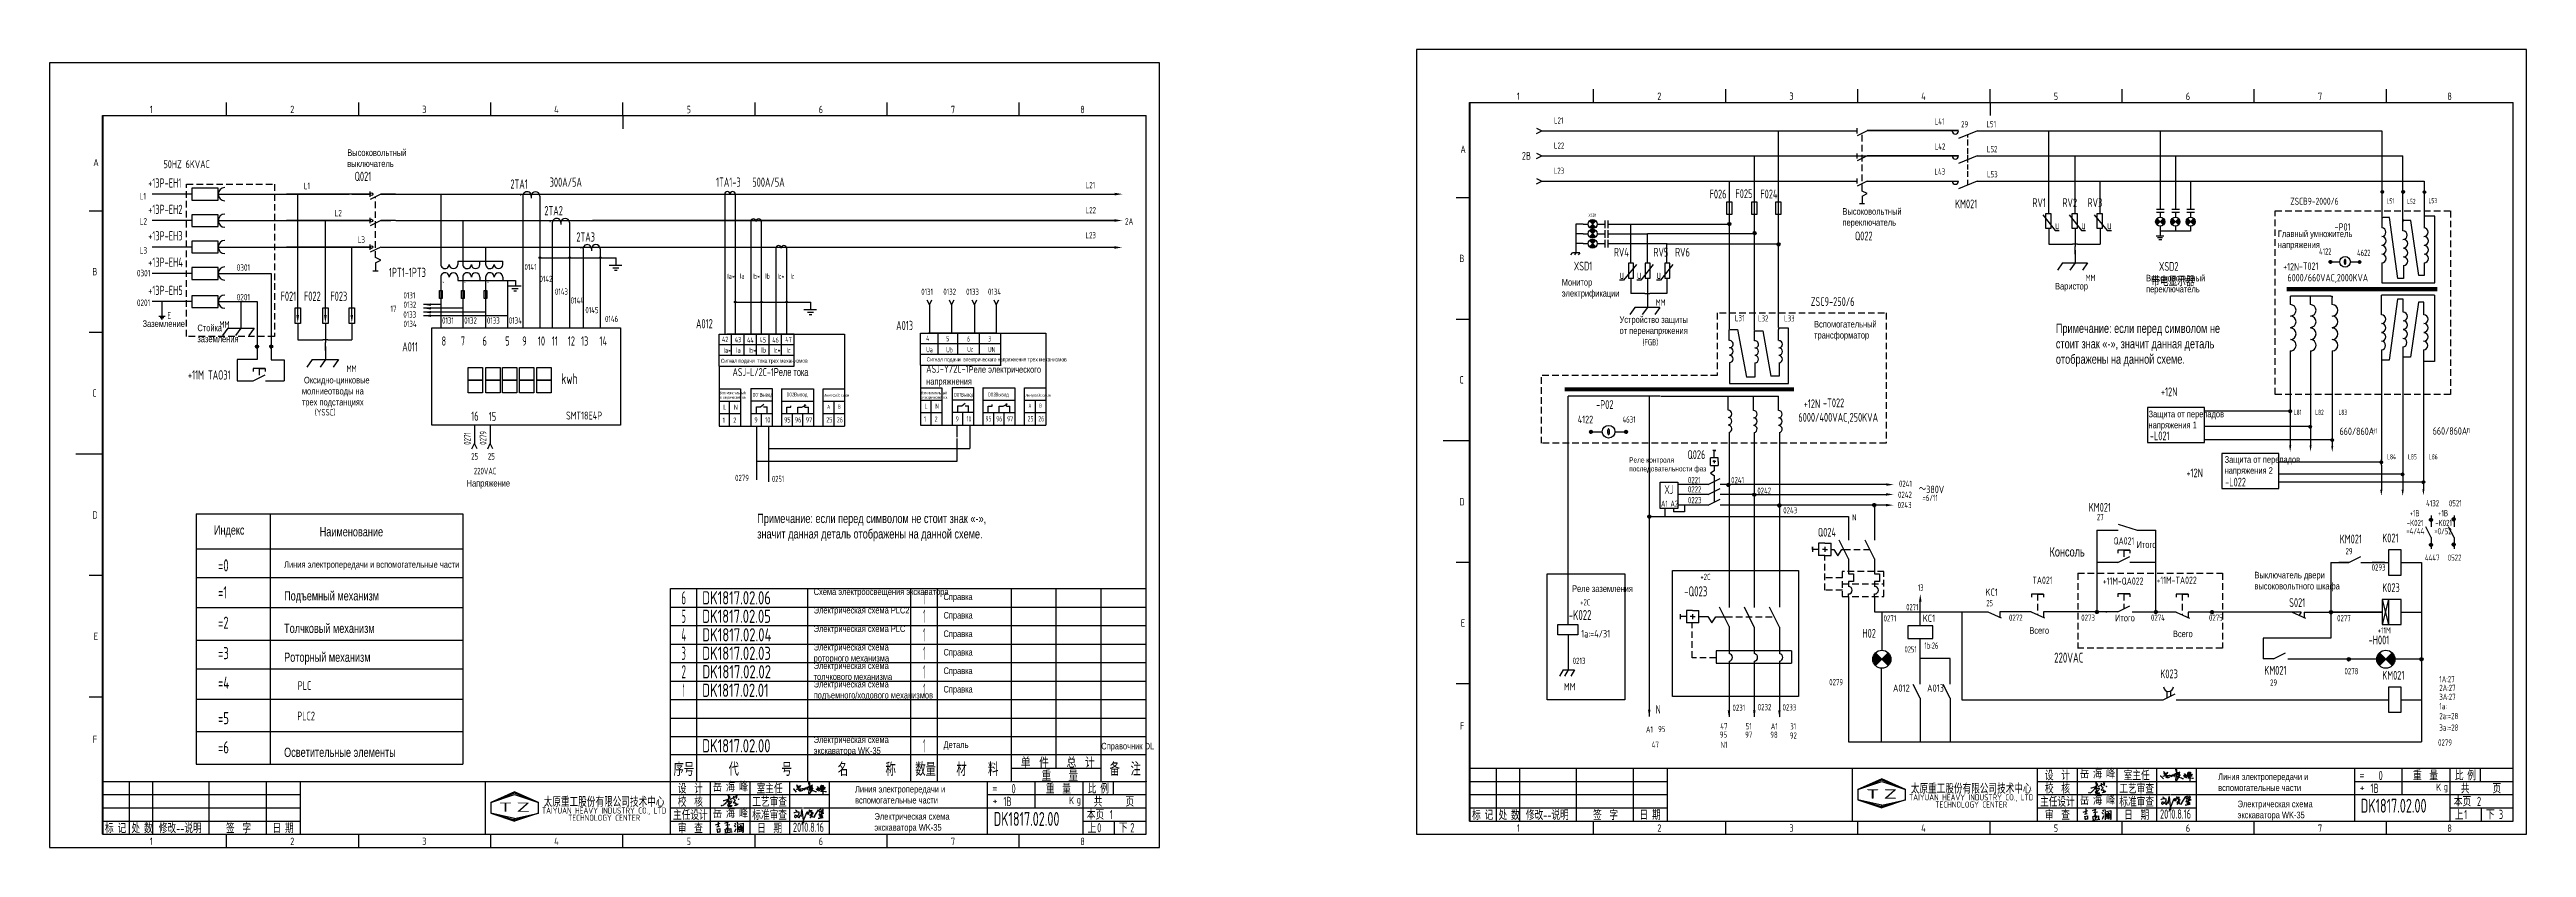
# Model space of a CAD drawing. Header units: millimetres. Extents: x 743 to 25007, y -5378 to 2245.
# Drawn here: x 4285 to 5222, y -242 to 60 of the extents above; entities that cross this region are included whole.
import ezdxf
from ezdxf.enums import TextEntityAlignment as Align

# ---------------------------------------------------------------- set-up
doc = ezdxf.new("R2010")
doc.units = ezdxf.units.MM
doc.header["$LTSCALE"] = 10
doc.header["$MEASUREMENT"] = 0
doc.linetypes.add('DASHED2', pattern=[0.375, 0.25, -0.125])
for name, color, linetype in [('01', 7, 'Continuous'), ('02', 1, 'Continuous'), ('11', 3, 'Continuous'), ('CONTINUOUS', 7, 'Continuous'), ('THICK', 7, 'Continuous')]:
    doc.layers.add(name, color=color, linetype=linetype)
doc.styles.add('ROMAN', font='ROMANC.shx', dxfattribs={"width": 0.7, "height": 0.7})
doc.styles.add('ROMANS', font='romans', dxfattribs={"width": 0.67, "bigfont": 'hzlib'})
doc.styles.get("Standard").update_dxf_attribs({"font": 'isocp', "width": 0.707, "bigfont": 'intecad.shx'})
pattern_1 = [(0, (4397.3608, -343.4023), (0, 0.663575), [0.4826, -0.180975]), (90, (4397.3608, -343.4023), (-0.663575, 4e-17), [0.4826, -0.180975])]
pattern_2 = [(0, (4396.385304, -330.60084), (0, 0.0663575), [0.04826, -0.0180975]), (90, (4396.385304, -330.60084), (-0.0663575, 4e-18), [0.04826, -0.0180975])]
pattern_3 = [(0, (4397.3608, -333.9393), (0, 0.663575), [0.4826, -0.180975]), (90, (4397.3608, -333.9393), (-0.663575, 4e-17), [0.4826, -0.180975])]
pattern_4 = [(0, (4396.385304, -321.137804), (0, 0.0663575), [0.04826, -0.0180975]), (90, (4396.385304, -321.137804), (-0.0663575, 4e-18), [0.04826, -0.0180975])]
pattern_5 = [(0, (4405.9565, -343.2778), (0, 0.663575), [0.4826, -0.180975]), (90, (4405.9565, -343.2778), (-0.663575, 4e-17), [0.4826, -0.180975])]
pattern_6 = [(0, (4404.981016, -330.47633), (0, 0.0663575), [0.04826, -0.0180975]), (90, (4404.981016, -330.47633), (-0.0663575, 4e-18), [0.04826, -0.0180975])]
pattern_7 = [(0, (4405.9565, -333.69025), (0, 0.663575), [0.4826, -0.180975]), (90, (4405.9565, -333.69025), (-0.663575, 4e-17), [0.4826, -0.180975])]
pattern_8 = [(0, (4404.981016, -320.88878), (0, 0.0663575), [0.04826, -0.0180975]), (90, (4404.981016, -320.88878), (-0.0663575, 4e-18), [0.04826, -0.0180975])]

msp = doc.modelspace()

# ---------------------------------------------------------------- texts
at = {"color": 1, "width": 0.707}
for s, height, p in [('2B', 3, (4841.69, 18.21)), ('2A', 2.5, (4691.53, -6.33))]:
    msp.add_text(s, height=height, dxfattribs=at).set_placement(p)
at = {"color": 3, "width": 0.707}
for s, p in [('L1', (4380.73, 7.09)), ('L1', (4318.64, 3.2)), ('L2', (4318.64, -6.3)), ('L2', (4392.39, -3.22)), ('L3', (4318.64, -17.3)), ('L3', (4401.11, -13.28))]:
    msp.add_text(s, height=2.5, dxfattribs=at).set_placement(p)
for s, height, width, p in [('*', 1.25, 0.67, (4462.48, 4.36)), ('*', 1.25, 0.67, (4473.67, -5.72)), ('*', 1.25, 0.67, (4485.28, -15.66)), ('0301', 2.5, 0.707, (4317.59, -25.92)), ('*', 1.25, 0.67, (4433.18, -28.65)), ('*', 1.25, 0.67, (4441.42, -28.65)), ('*', 1.25, 0.67, (4450.1, -28.65)), ('0201', 2.5, 0.707, (4317.59, -37.14)), ('kwh', 4.147, 0.707, (4478.19, -66.69)), ('220VAC', 2.5, 0.67, (4445.09, -100.85)), ('0279', 2.375, 0.707, (4543.96, -103.37)), ('0251', 2.375, 0.67, (4557.93, -103.76)), ('=0', 4.608, 0.707, (4348.31, -137.6)), ('=1', 4.608, 0.707, (4348.31, -147.76)), ('0271', 2.375, 0.67, (4987.17, -152.28)), ('13', 2.375, 0.67, (4991.57, -144.87)), ('25', 2.375, 0.67, (5017.48, -150.74)), ('=2', 4.608, 0.707, (4348.31, -159.28)), ('=3', 4.608, 0.707, (4348.31, -170.8)), ('0251', 2.375, 0.67, (4986.53, -168.24)), ('1b:26', 2.375, 0.67, (4994.07, -166.83)), ('220VAC', 3.8, 0.707, (5043.15, -172.09)), ('=4', 4.608, 0.707, (4348.31, -181.97)), ('0278', 2.375, 0.707, (5153.02, -176.51)), ('PLC', 3.318, 0.707, (4378.42, -182.43)), ('0279', 2.375, 0.707, (4958, -180.66)), ('29', 2.375, 0.707, (5124.86, -180.82)), ('=5', 4.608, 0.707, (4348.31, -195.41)), ('PLC2', 3.318, 0.707, (4378.26, -193.95)), ('0231', 2.375, 0.707, (4921.41, -190.35)), ('0232', 2.375, 0.707, (4930.98, -190.14)), ('0233', 2.375, 0.707, (4940.35, -190.21)), ('3a:=28', 2.375, 0.707, (5188.91, -197.86)), ('=6', 4.608, 0.707, (4348.31, -206.45)), ('0279', 2.375, 0.707, (5188.44, -203.51)), ('     0', 3.5, 0.707, (5158.63, -216.56)), ('1B', 3.5, 0.707, (4645.51, -226.38)), ('     0', 3.5, 0.707, (4641.28, -221.56)), ('1B', 3.5, 0.707, (5162.87, -221.38)), ('2', 3.5, 0.707, (5203.15, -226.36)), ('0', 3.5, 0.707, (4680.97, -236.33)), ('1', 3.5, 0.707, (4685.79, -231.36)), ('2', 3.5, 0.707, (4693.52, -236.33)), ('1', 3.5, 0.707, (5198.32, -231.33)), ('3', 3.5, 0.707, (5211.43, -231.28))]:
    msp.add_text(s, height=height, dxfattribs=dict(width=width)).set_placement(p)
at = {"width": 0.67}
for s, p in [('0271', (4443.88, -89.65)), ('0279', (4449.85, -89.65))]:
    msp.add_text(s, height=2.5, rotation=90, dxfattribs=at).set_placement(p)
at = {"attachment_point": 1}
for s, insert, char_height, width in [('{\\fArial|b0|i0|c204|p34;Высоковольтный выключатель\\~}', (4397.2, 22.18), 2.5, 23.0965), ('{\\fArial|b0|i0|c204|p34;\\H0.71429x;Высоковольтный переключатель \\H1.4x;\\~}', (4963.02, -0.07), 3.5, 27.0998), ('{\\fArial|b0|i0|c204|p34;Главный умножитель напряжения}', (5127.8, -8.54), 2.5, 36.3812), ('{\\fArial|b0|i0|c204|p34;Монитор электрификации}', (4856.81, -26.88), 2.5, 16.3634), ('{\\fArial|b0|i0|c204|p34;\\H0.71429x;Высоковольтный переключатель \\H1.4x;\\~}', (5077.93, -25.3), 3.5, 27.0998), ('{\\fArial|b0|i0|c204|p34;Варистор }', (5043.48, -28.36), 2.5, 27.0998), ('{\\fArial|b0|i0|c204|p34;\\H0.71429x;Заземление\\H1.4x; }', (4319.73, -42.54), 3.5, 7.5153), ('{\\fArial|b0|i0|c204|p34;\\H0.71429x;Стойка заземления\\H1.4x;\\~}', (4340.48, -44.15), 3.5, 9.275), ('{\\fArial|b0|i0|c204|p34;Устройство защиты от перенапряжения\\~}', (4878.67, -41.03), 2.5, 22.8317), ('{\\fArial|b0|i0|c204|p34;Вспомогательный трансформатор\\~}', (4952.29, -42.75), 2.5, 27.0998), ('{\\fArial|b0|i0|c204|p34;Примечание: если перед символом не стоит знак «-», значит данная деталь отображены на данной схеме.}', (5043.79, -43.81), 3.5, 71.3306), ('{\\fArial|b0|i0|c204|p34;\\~Оксидно-цинковые молниеотводы на трех подстанциях}', (4380.03, -63.92), 2.5, 23.0965), ('{\\fArial|b0|i0|c204|p34;Сигнал подачи  тока трех механизмов}', (4538.55, -57.11), 1.5, 26.7703), ('{\\fArial|b0|i0|c204|p34;\\H0.71429x;Защита от перепадов напряжения 1 \\H1.4x;\\~}', (5078.86, -76.75), 3.5, 27.0998), ('{\\fArial|b0|i0|c204|p34;Напряжение}', (4442.37, -102.94), 2.5, 16.3634), ('{\\fArial|b0|i0|c204|p34;Реле контроля последовательности фаз}', (4882.31, -94.38), 2, 29.5887), ('{\\fArial|b0|i0|c204|p34;\\H0.71429x;Защита от перепадов напряжения \\fArial|b0|i0|c0|p34;2\\fArial|b0|i0|c204|p34; \\H1.4x;\\~}', (5107.65, -93.96), 3.5, 27.0998), ('{\\fArial|b0|i0|c204|p34;\\~Индекс}', (4345.75, -120.16), 3.5, 16.3634), ('{\\fArial|b0|i0|c204|p34;\\H1.4x;Наименование\\H0.71429x;\\~}', (4386.75, -120.81), 2.5, 16.3634), ('{\\fArial|b0|i0|c204|p34;Примечание: если перед символом не стоит знак «-», значит данная деталь отображены на данной схеме. }', (4552.34, -115.77), 3.5, 91.8285), ('{\\fArial|b0|i0|c204|p34;Консоль \\H0.71429x; \\H1.4x;\\~}', (5041.4, -128.43), 3.5, 27.0998), ('{\\fArial|b0|i0|c204|p34;Итого \\~}', (5074.31, -126.19), 2.5, 27.0998), ('{\\fArial|b0|i0|c204|p34;Линия электропередачи и вспомогательные части\\H1x;\\~}', (4373.29, -133.7), 2.5, 62.7), ('{\\fArial|b0|i0|c204|p34;Выключатель двери высоковольтного шкафа\\~}', (5118.93, -137.72), 2.5, 29.8428), ('{\\fArial|b0|i0|c204|p34;Подъемный механизм}', (4373.29, -145.07), 3.5, 59.3562), ('{\\fArial|b0|i0|c204|p34;\\C3;Схема электроосвещения экскаватора}', (4573.69, -143.99), 2.5, 43.8748), ('{\\fArial|b0|i0|c204|p34;\\C3;Справка}', (4622.83, -145.91), 2.5, 24.5579), ('{\\fArial|b0|i0|c204|p34;Реле заземления}', (4860.71, -142.83), 2.5, 21.8757), ('{\\fArial|b0|i0|c204|p34;Толчковый механизм}', (4373.29, -157.36), 3.5, 59.3562), ('{\\fArial|b0|i0|c204|p34;\\C3;Электрическая схема PLC2}', (4573.69, -150.99), 2.5, 43.8748), ('{\\fArial|b0|i0|c204|p34;\\C3;Электрическая схема PLC}', (4573.69, -157.99), 2.5, 43.8748), ('{\\fArial|b0|i0|c204|p34;\\C3;Справка}', (4622.83, -152.91), 2.5, 24.5579), ('{\\fArial|b0|i0|c204|p34;Всего \\~}', (5033.76, -158.68), 2.5, 27.0998), ('{\\fArial|b0|i0|c204|p34;Итого \\~}', (5066.18, -153.96), 2.5, 27.0998), ('{\\fArial|b0|i0|c204|p34;Роторный механизм}', (4373.29, -168.28), 3.5, 59.3562), ('{\\fArial|b0|i0|c204|p34;\\C3;Электрическая схема роторного механизма}', (4573.69, -164.99), 2.5, 36.0742), ('{\\fArial|b0|i0|c204|p34;\\C3;Справка}', (4622.83, -159.91), 2.5, 24.5579), ('{\\fArial|b0|i0|c204|p34;\\C3;Справка}', (4622.83, -166.91), 2.5, 24.5579), ('{\\fArial|b0|i0|c204|p34;Всего \\~}', (5088.1, -159.94), 2.5, 27.0998), ('{\\fArial|b0|i0|c204|p34;\\C3;Электрическая схема толчкового механизма}', (4573.69, -171.99), 2.5, 37.3964), ('{\\fArial|b0|i0|c204|p34;\\C3;Справка}', (4622.83, -173.91), 2.5, 24.5579), ('{\\fArial|b0|i0|c204|p34;\\C3;Электрическая схема подъемного/ходового механизмов}', (4573.69, -178.99), 2.5, 43.8748), ('{\\fArial|b0|i0|c204|p34;\\C3;Справка}', (4622.83, -180.91), 2.5, 24.5579), ('{\\fArial|b0|i0|c204|p34;Осветительные элементы}', (4373.29, -204.28), 3.5, 59.3562), ('{\\fArial|b0|i0|c204|p34;\\C3;Электрическая схема экскаватора WK-35}', (4573.69, -199.99), 2.5, 35.3915), ('{\\fArial|b0|i0|c204|p34;\\C3;Деталь}', (4622.83, -201.91), 2.5, 24.5579), ('{\\fArial|b0|i0|c204|p34;\\C3;Справочник DL}', (4682.53, -202.44), 2.5, 24.5579), ('岳 海 峰', (5052.9, -212.42), 3.5, 12.9495), ('{\\fArial|b0|i0|c204|p34;Линия электропередачи и вспомогательные части\\~}', (5105.2, -214.03), 2.5, 35.3915), ('岳 海 峰', (4535.55, -217.42), 3.5, 12.9495), ('{\\fArial|b0|i0|c204|p34;Линия электропередачи и вспомогательные части\\~}', (4589.35, -218.74), 2.5, 35.3915), ('岳 海 峰', (5052.9, -222.42), 3.5, 12.9495), ('{\\fArial|b0|i0|c204|p34;\\C3;Электрическая схема экскаватора WK-35}', (5112.56, -224.33), 2.5, 35.3915), ('岳 海 峰', (4535.55, -227.42), 3.5, 12.9495), ('2010.8.16', (4565.85, -232.65), 3.5, 12.1142), ('{\\fArial|b0|i0|c204|p34;\\C3;Электрическая схема экскаватора WK-35}', (4596.7, -229.04), 2.5, 35.3915), ('2010.8.16', (5083.2, -227.65), 3.5, 12.1142)]:
    msp.add_mtext(s, dxfattribs=dict(at, insert=insert, char_height=char_height, width=width))
at = {"layer": '01', "color": 3, "ltscale": 0.5, "char_height": 2, "width": 3.5704, "attachment_point": 1, "style": 'ROMANS'}
for s, insert in [('Ia*', (4541.03, -24.85)), ('Ia', (4545.82, -24.78)), ('Ib*', (4550.5, -24.84)), ('Ib', (4555.36, -24.77)), ('Ic*', (4559.97, -24.84)), ('Ic', (4564.89, -24.83)), ('Ia*', (4539.55, -52.85)), ('Ia', (4544.33, -52.77)), ('Ib*', (4549.02, -52.84)), ('Ib', (4553.87, -52.76)), ('Ic*', (4558.48, -52.83)), ('Ic', (4563.41, -52.82))]:
    msp.add_mtext(s, dxfattribs=dict(at, insert=insert))
at = {"layer": '01', "ltscale": 0.5, "attachment_point": 1, "style": 'ROMANS'}
for s, insert, char_height, width in [('42', (4539.01, -48.75), 2, 3.5704), ('43', (4543.84, -48.85), 2, 3.5704), ('44', (4548.49, -48.96), 2, 3.5704), ('45', (4553.2, -48.95), 2, 3.5704), ('46', (4558.02, -49), 2, 3.5704), ('47', (4562.96, -48.82), 2, 3.5704), ('{\\fArial|b0|i0|c204|p34;\\W0.707;Сигнал подачи  \\W0.67;\\C7;электрического напряжнения\\W0.707;\\C256; трех механизмов}', (4616.46, -56.59), 1.5, 42.6941), ('\\pt3;{\\fArial|b0|i0|c204|p34;Вспомогательный электрический ток}', (4538.11, -69.49), 1, 12.1097), ('L', (4539.48, -74.41), 2, 3.5704), ('N', (4543.54, -74.41), 2, 3.3082), ('DO1{\\fArial|b0|i0|c204|p34;Вывод}', (4550.63, -69.99), 1.4, 8.4268), ('DO2{\\fArial|b0|i0|c204|p34;Вывод}', (4563.47, -69.91), 1.4, 8.4268), ('{\\fArial|b0|i0|c204|p34;Интерфейс связи}', (4577.59, -70.38), 1, 12.1097), ('A', (4578.81, -74.48), 1.5, 3.5704), ('B', (4582.87, -74.48), 1.5, 3.5704), ('\\pt3;{\\fArial|b0|i0|c204|p34;Вспомогательный электрический ток}', (4614.31, -69.49), 1, 12.1097), ('DO1{\\fArial|b0|i0|c204|p34;Вывод}', (4626.84, -69.99), 1.4, 8.4268), ('DO2{\\fArial|b0|i0|c204|p34;Вывод}', (4639.67, -69.91), 1.4, 8.4268), ('{\\fArial|b0|i0|c204|p34;Интерфейс связи}', (4653.79, -70.38), 1, 12.1097), ('1', (4539.23, -79.32), 2, 3.5704), ('2', (4543.29, -79.32), 2, 3.3082), ('9', (4551.26, -79.23), 2, 3.3082), ('10', (4555.32, -79.23), 2, 3.3082), ('95', (4562.51, -79.21), 2, 3.3082), ('96', (4566.57, -79.21), 2, 3.3082), ('97', (4570.7, -79.21), 2, 3.5704), ('25', (4578.46, -79.19), 2, 3.5704)]:
    msp.add_mtext(s, dxfattribs=dict(at, insert=insert, char_height=char_height, width=width))
at = {"layer": '01', "ltscale": 0.5, "attachment_point": 1}
for s, insert, char_height, width in [('4', (4616.27, -48.35), 2, 3.5704), ('Ua', (4616.29, -52.63), 2, 3.5704), ('Ub', (4623.84, -52.67), 2, 3.5704), ('5', (4623.88, -48.46), 2, 3.5704), ('6', (4631.77, -48.57), 2, 3.5704), ('Uc', (4631.83, -52.58), 2, 3.5704), ('UN', (4639.69, -52.62), 2, 3.5704), ('3', (4639.76, -48.56), 2, 3.5704), ('L', (4615.68, -74.02), 2, 3.5704), ('N', (4619.74, -74.02), 2, 3.3082), ('A', (4655.01, -74.09), 1.5, 3.5704), ('B', (4659.07, -74.09), 1.5, 3.5704), ('26', (4582.51, -79.19), 2, 3.5704), ('1', (4615.43, -78.93), 2, 3.5704), ('2', (4619.49, -78.93), 2, 3.3082), ('9', (4627.46, -78.84), 2, 3.3082), ('10', (4631.52, -78.84), 2, 3.3082), ('95', (4638.71, -78.82), 2, 3.3082), ('96', (4642.77, -78.82), 2, 3.3082), ('97', (4646.9, -78.82), 2, 3.5704), ('25', (4654.66, -78.79), 2, 3.5704), ('26', (4658.72, -78.79), 2, 3.5704)]:
    msp.add_mtext(s, dxfattribs=dict(at, insert=insert, char_height=char_height, width=width))
at = {"layer": '01', "char_height": 3, "width": 43.2234, "attachment_point": 1, "style": 'ROMANS'}
for s, insert in [('ASJ-L/2C-1{\\fArial|b0|i0|c204|p34;Реле тока}', (4543, -60.62)), ('ASJ-Y/2C-1{\\fArial|b0|i0|c204|p34;\\H0.83333x;Реле \\C7;электрического напряжнения}', (4616.29, -59.38)), ('SMT18E4P', (4479.99, -77.09))]:
    msp.add_mtext(s, dxfattribs=dict(at, insert=insert))
at = {"layer": '11'}
for s, width, p, p2 in [('6', 0.600695, (4523.62, -150.05), (4525.42, -150.05)), ('DK1817.02.06', 0.711839, (4531.52, -150.05), (4557.52, -150.05)), ('1', 0.404, (4615.17, -150.05), (4615.88, -150.05)), ('4', 0.543846, (4523.64, -164.05), (4525.41, -164.05)), ('5', 0.527686, (4523.74, -157.05), (4525.3, -157.05)), ('DK1817.02.05', 0.711845, (4531.52, -157.05), (4557.49, -157.05)), ('DK1817.02.04', 0.711806, (4531.52, -164.05), (4557.7, -164.05)), ('1', 0.404, (4615.17, -157.05), (4615.88, -157.05)), ('1', 0.404, (4615.17, -164.05), (4615.88, -164.05)), ('3', 0.527686, (4523.74, -171.05), (4525.3, -171.05)), ('DK1817.02.03', 0.711845, (4531.52, -171.05), (4557.49, -171.05)), ('1', 0.404, (4615.17, -171.05), (4615.88, -171.05)), ('2', 0.562593, (4523.67, -178.05), (4525.38, -178.05)), ('DK1817.02.02', 0.711832, (4531.52, -178.05), (4557.56, -178.05)), ('1', 0.404, (4615.17, -178.05), (4615.88, -178.05)), ('1', 0.404, (4524.17, -185.05), (4524.88, -185.05)), ('DK1817.02.01', 0.712011, (4531.52, -185.05), (4556.64, -185.05)), ('1', 0.404, (4615.17, -185.05), (4615.88, -185.05)), ('DK1817.02.00', 0.711872, (4531.52, -206.05), (4557.35, -206.05)), ('1', 0.404, (4615.17, -206.05), (4615.88, -206.05))]:
    msp.add_text(s, height=5, dxfattribs=dict(at, width=width)).set_placement(p, p2, align=Align.FIT)
at = {"layer": '11', "width": 0.707}
for p in [(5159.15, -228.88), (4641.8, -233.88)]:
    msp.add_text('DK1817.02.00', height=5.25, dxfattribs=at).set_placement(p)
at = {"layer": '11', "char_height": 3.5, "attachment_point": 5}
for insert in [(5043.2, -22.29), (5043.2, -32.3), (5043.2, -132.4), (5043.2, -142.41), (4863.2, -152.42), (5043.2, -152.42), (4863.2, -162.43), (5043.2, -162.43), (5043.2, -172.44)]:
    msp.add_mtext('\\A1;{\\C7;\\H0.5x;\\S^ ;}', dxfattribs=dict(at, insert=insert))
at = {"layer": 'CONTINUOUS', "linetype": 'Continuous', "style": 'ROMAN'}
for s, height, width, p in [('1', 2.8, 0.7, (4322.45, 35.89)), ('2', 2.8, 0.7, (4375.61, 35.89)), ('3', 2.8, 0.7, (4425.58, 35.89)), ('4', 2.8, 0.7, (4475.48, 35.89)), ('5', 2.8, 0.7, (4525.62, 35.85)), ('6', 2.8, 0.7, (4575.6, 35.85)), ('7', 2.8, 0.7, (4625.63, 35.85)), ('8', 2.8, 0.7, (4674.58, 35.85)), ('1', 2.8, 0.7, (4839.8, 40.89)), ('2', 2.8, 0.7, (4892.96, 40.89)), ('3', 2.8, 0.7, (4942.94, 40.89)), ('4', 2.8, 0.7, (4992.83, 40.89)), ('5', 2.8, 0.7, (5042.97, 40.85)), ('6', 2.8, 0.7, (5092.95, 40.85)), ('7', 2.8, 0.7, (5142.98, 40.85)), ('8', 2.8, 0.7, (5191.93, 40.85)), ('A', 2.8, 0.7, (4818.44, 20.8)), ('A', 2.8, 0.7, (4301.09, 15.8)), ('B', 2.8, 0.7, (4818.05, -20.51)), ('B', 2.8, 0.7, (4300.7, -25.51)), ('C', 2.8, 0.7, (4818.05, -66.46)), ('C', 2.8, 0.7, (4300.7, -71.46)), ('D', 2.8, 0.7, (4818.05, -112.62)), ('D', 2.8, 0.7, (4300.7, -117.62)), ('E', 2.8, 0.7, (4818.61, -158.51)), ('E', 2.8, 0.7, (4301.26, -163.51)), ('F', 2.8, 0.7, (4818.26, -197.51)), ('F', 2.8, 0.7, (4300.9, -202.51)), ('K', 2.8, 0.7, (4670.36, -225.65)), ('g', 2.8, 0.7, (4673.19, -225.39)), ('T', 3.5, 1.8, (4971.87, -223.55)), ('Z', 3.5, 1.8, (4978.57, -223.55)), ('K', 2.8, 0.7, (5187.71, -220.65)), ('g', 2.8, 0.7, (5190.54, -220.39)), ('T', 3.5, 1.8, (4454.52, -228.55)), ('Z', 3.5, 1.8, (4461.22, -228.55)), ('1', 2.8, 0.7, (4839.8, -236.11)), ('2', 2.8, 0.7, (4892.96, -236.11)), ('3', 2.8, 0.7, (4942.94, -236.11)), ('4', 2.8, 0.7, (4992.83, -236.11)), ('5', 2.8, 0.7, (5042.97, -236.15)), ('6', 2.8, 0.7, (5092.95, -236.15)), ('7', 2.8, 0.7, (5142.98, -236.15)), ('8', 2.8, 0.7, (5191.93, -236.15)), ('1', 2.8, 0.7, (4322.45, -241.11)), ('2', 2.8, 0.7, (4375.61, -241.11)), ('3', 2.8, 0.7, (4425.58, -241.11)), ('4', 2.8, 0.7, (4475.48, -241.11)), ('5', 2.8, 0.7, (4525.62, -241.15)), ('6', 2.8, 0.7, (4575.6, -241.15)), ('7', 2.8, 0.7, (4625.63, -241.15)), ('8', 2.8, 0.7, (4674.58, -241.15))]:
    msp.add_text(s, height=height, dxfattribs=dict(at, width=width)).set_placement(p)
at = {"layer": 'CONTINUOUS'}
for s, height, width, p in [('L21', 2.375, 0.707, (4853.86, 31.91)), ('L41', 2.375, 0.707, (4997.95, 31.56)), ('29', 2.375, 0.707, (5007.93, 30.48)), ('L51', 2.375, 0.707, (5017.53, 30.55)), ('L22', 2.375, 0.707, (4853.85, 22.41)), ('L42', 2.375, 0.707, (4997.94, 22.06)), ('L52', 2.375, 0.707, (5017.69, 21.05)), ('+13P-EH1', 3.5, 0.707, (4321.86, 7.7)), (' 50HZ 6KVAC', 3, 0.707, (4326.19, 15.05)), (' Q021', 3.5, 0.707, (4398.52, 10.2)), ('2TA1', 3.5, 0.707, (4458.93, 7.29)), ('L21', 2.375, 0.707, (4676.65, 7.47)), ('L23', 2.375, 0.707, (4853.78, 12.91)), ('L43', 2.375, 0.707, (4997.87, 12.56)), ('L53', 2.375, 0.707, (5017.74, 11.55)), ('+13P-EH2', 3.5, 0.707, (4321.86, -2.3)), ('2TA2', 3.5, 0.707, (4471.79, -2.78)), ('L22', 2.375, 0.707, (4676.63, -2.03)), ('F026', 3.325, 0.707, (4912.74, 3.6)), ('F025', 3.325, 0.707, (4922.51, 3.73)), ('F024', 3.325, 0.707, (4931.95, 3.63)), ('KM021', 3.325, 0.707, (5005.66, -0.13)), ('RV1', 3.325, 0.707, (5034.92, 0.34)), ('   RV2', 3.325, 0.707, (5041.93, 0.34)), ('   RV3', 3.325, 0.707, (5051.43, 0.34)), ('ZSCB9-2000/6', 2.66, 0.707, (5132.5, 1.2)), ('L51', 1.9, 0.707, (5168.94, 1.69)), ('L52', 1.9, 0.707, (5176.72, 1.55)), ('L53', 1.9, 0.707, (5184.82, 1.8)), ('+13P-EH3', 3.5, 0.707, (4321.86, -12.3)), ('2TA3', 3.5, 0.707, (4483.89, -12.73)), ('L23', 2.375, 0.707, (4676.57, -11.53)), ('XSD1', 1.188, 0.707, (4866.93, -3.38)), (' Q022', 3.325, 0.707, (4966.29, -12.26)), ('u', 3.33, 0.707, (5043.46, -8.09)), ('u', 3.33, 0.707, (5053.41, -8.09)), ('u', 3.33, 0.707, (5063.17, -8.09)), ('RV4', 3.325, 0.707, (4876.53, -18.42)), ('   RV5', 3.325, 0.707, (4887.15, -18.42)), ('   RV6', 3.325, 0.707, (4895.33, -18.42)), ('4122', 2.4, 0.67, (5143.41, -17.69)), ('4622', 2.4, 0.67, (5157.78, -18.2)), ('+13P-EH4', 3.5, 0.707, (4321.86, -22.3)), ('0301', 2.5, 0.707, (4355.37, -23.81)), ('XSD1', 3.325, 0.707, (4861.36, -23.67)), ('u', 3.32, 0.707, (4878.67, -26.85)), ('u', 3.32, 0.707, (4885.25, -26.85)), ('u', 3.32, 0.707, (4892.65, -26.85)), ('MM', 2.375, 0.707, (5055.1, -27.67)), ('带电显示器', 3.325, 0.707, (5079.84, -29.58)), ('XSD2', 3.325, 0.707, (5082.79, -23.8)), ('+12N', 2.8, 0.707, (5129.82, -23.67)), ('6000/660VAC,2000KVA', 2.8, 0.707, (5131.44, -27.81)), ('-T021', 2.8, 0.707, (5135.78, -23.43)), ('+13P-EH5', 3.5, 0.707, (4321.86, -32.96)), ('0201', 2.5, 0.707, (4355.37, -35.03)), (' F021', 3.5, 0.707, (4370.49, -35.17)), (' F022', 3.5, 0.707, (4379.33, -35.17)), (' F023', 3.5, 0.707, (4389.33, -35.17)), ('17', 2.375, 0.707, (4413.53, -39.34)), ('0131', 2.375, 0.707, (4418.47, -34.28)), ('0132', 2.375, 0.707, (4418.5, -37.81)), ('0131', 2.375, 0.707, (4614.4, -32.9)), ('0132', 2.375, 0.707, (4622.77, -32.9)), ('0133', 2.375, 0.707, (4631.39, -32.9)), ('0134', 2.375, 0.707, (4639.67, -32.9)), ('MM', 2.375, 0.707, (4892.41, -36.96)), ('ZSC9-250/6', 3.325, 0.707, (4951.01, -37.11)), ('E', 2.5, 0.707, (4329.1, -41.88)), ('MM', 2.5, 0.707, (4348.8, -45.33)), ('0133', 2.375, 0.707, (4418.42, -41.53)), ('0134', 2.375, 0.707, (4418.5, -45.06)), ('0131', 2.375, 0.707, (4433.07, -43.78)), ('0132', 2.375, 0.707, (4441.44, -43.78)), ('0133', 2.375, 0.707, (4450.06, -43.78)), ('0134', 2.375, 0.707, (4458.34, -43.78)), ('A012', 3.5, 0.707, (4529.17, -45.57)), ('A013', 3.5, 0.707, (4604.92, -46.24)), ('L31', 2.375, 0.707, (4922.34, -42.87)), ('L32', 2.375, 0.707, (4931.07, -42.97)), ('L33', 2.375, 0.707, (4940.92, -42.98)), ('A011', 3.5, 0.707, (4418, -54.31)), ('8', 3.5, 0.707, (4432.88, -52.12)), ('7', 3.5, 0.707, (4440.14, -52.12)), ('6', 3.5, 0.707, (4448.38, -52.12)), ('5', 3.5, 0.707, (4456.98, -52.12)), ('9', 3.5, 0.707, (4463.42, -52.12)), ('10', 3.5, 0.707, (4469.33, -52.12)), ('11', 3.5, 0.707, (4474.57, -52.12)), ('12', 3.5, 0.707, (4480.65, -52.12)), ('13', 3.5, 0.707, (4485.66, -52.12)), ('14', 3.5, 0.707, (4492.63, -52.12)), ('(FGB)', 2.375, 0.707, (4887.38, -52.02)), ('+11M TAO31', 3.5, 0.707, (4336.92, -64.96)), ('MM', 2.5, 0.707, (4396.92, -62.12)), ('-P02', 3.325, 0.707, (4869.79, -76.08)), ('+12N', 3.325, 0.707, (4948.36, -75.78)), ('-T022  ', 3.325, 0.707, (4955.66, -75.43)), ('+12N', 3.325, 0.707, (5083.55, -71.25)), ('(YSSC)', 2.5, 0.707, (4384.92, -78.57)), ('16', 3.5, 0.707, (4444.1, -80.54)), ('15', 3.5, 0.707, (4450.72, -80.7)), ('4122', 2.85, 0.707, (4862.84, -81.49)), ('4631', 2.375, 0.707, (4879.78, -81.25)), ('   6000/400VAC,250KVA', 3.325, 0.707, (4941.95, -80.92)), ('L81', 2, 0.67, (5133.85, -78.35)), ('L82', 2, 0.67, (5141.96, -78.35)), ('L83', 2, 0.67, (5150.74, -78.35)), ('660/860A', 2.8, 0.707, (5151.13, -85.94)), ('H1', 2, 0.67, (5163.41, -85.35)), ('660/860A', 2.8, 0.707, (5186.38, -85.82)), ('J1', 2, 0.67, (5198.84, -85.23)), ('Q026', 3.325, 0.707, (4904.37, -95.02)), ('-L021', 3.325, 0.707, (5079.34, -87.92)), ('L84', 2, 0.67, (5169.17, -95.18)), ('L85', 2, 0.67, (5177.07, -95.18)), ('L86', 2, 0.67, (5184.97, -95.18)), ('0221', 2.375, 0.707, (4904.55, -104.18)), ('0241', 2.375, 0.707, (4920.9, -104.18)), ('+12N', 3.325, 0.707, (5093.19, -101.94)), ('-L022', 3.325, 0.707, (5107.83, -105.42)), ('A1', 2.375, 0.707, (4894.34, -113.12)), ('XJ', 3.325, 0.707, (4895.62, -108.24)), ('A2', 2.375, 0.707, (4897.92, -113.11)), ('0222', 2.375, 0.707, (4904.55, -107.7)), ('0223', 2.375, 0.707, (4904.55, -111.79)), ('0242', 2.375, 0.707, (4930.82, -108.2)), ('0243', 2.375, 0.707, (4983.91, -113.63)), ('0242', 2.375, 0.707, (4984.07, -109.73)), ('0241', 2.375, 0.707, (4984.41, -105.56)), ('～380V', 2.85, 0.707, (4991.88, -107.96)), ('=6/11', 2.375, 0.707, (4993.3, -110.94)), ('KM021', 3.325, 0.707, (5056.25, -114.97)), ('4132', 2.375, 0.707, (5183.9, -112.96)), ('0521', 2.375, 0.707, (5192.53, -112.96)), ('0521', 2.375, 0.707, (5192.53, -112.96)), ('0243', 2.375, 0.707, (4940.62, -115.64)), ('Q024', 3.325, 0.707, (4953.73, -124.4)), ('N', 2.38, 0.707, (4966.69, -118.31)), ('27', 2.375, 0.707, (5059.3, -118.21)), ('=4/44', 2.375, 0.707, (5176.42, -123.55)), ('=4/44', 2.375, 0.707, (5176.42, -123.55)), ('-K021', 2.375, 0.707, (5176.57, -120.41)), ('-K021', 2.375, 0.707, (5176.57, -120.41)), ('+1B', 2.375, 0.707, (5177.64, -116.71)), ('+1B', 2.375, 0.707, (5177.64, -116.71)), ('=0/52', 2.375, 0.707, (5187.05, -123.55)), ('=0/52', 2.375, 0.707, (5187.05, -123.55)), ('-K021', 2.375, 0.707, (5187.36, -120.41)), ('-K021', 2.375, 0.707, (5187.36, -120.41)), ('+1B', 2.375, 0.707, (5188.43, -116.71)), ('+1B', 2.375, 0.707, (5188.43, -116.71)), ('QA021', 2.736, 0.707, (5065.64, -127.4)), ('KM021', 3.325, 0.707, (5151.22, -126.95)), ('29', 2.375, 0.707, (5153.4, -131.1)), ('K021', 3.325, 0.707, (5167.3, -126.58)), ('4447', 2.375, 0.707, (5183.47, -133.56)), ('0522', 2.375, 0.707, (5192.11, -133.56)), ('0522', 2.375, 0.707, (5192.11, -133.56)), ('+2C', 2.375, 0.707, (4909.24, -140.84)), ('TA021', 2.736, 0.707, (5034.91, -142.28)), ('+11M-QA022', 2.736, 0.707, (5061.55, -142.6)), ('+11M-TA022', 2.736, 0.707, (5081.89, -142.28)), ('0293', 2.375, 0.707, (5163.29, -137.24)), ('+2C', 2.375, 0.707, (4863.75, -150.45)), ('-Q023', 3.8, 0.707, (4903.15, -147)), ('S021', 3.325, 0.707, (5132.08, -151.02)), ('K023', 3.325, 0.707, (5167.3, -145.37)), ('-K022', 3.8, 0.707, (4859.45, -155.99)), ('H02', 3.325, 0.707, (4970.57, -162.66)), ('0271', 2.375, 0.707, (4978.6, -156.5)), ('0272', 2.375, 0.707, (5026.05, -156.26)), ('0273', 2.375, 0.707, (5053.39, -156.26)), ('0274', 2.375, 0.707, (5079.78, -156.26)), ('0275', 2.375, 0.707, (5101.73, -156.26)), ('0277', 2.375, 0.707, (5150.22, -156.44)), ('+11M', 2.375, 0.707, (5165.58, -161.06)), ('1a:=4/31', 2.85, 0.707, (4864.15, -162.59)), ('-H001', 3.325, 0.707, (5162.15, -165.19)), ('0213', 2.375, 0.707, (4860.94, -172.6)), ('K023', 3.325, 0.707, (5083.33, -178.01)), ('KM021', 3.325, 0.707, (5122.68, -176.67)), ('KM021', 3.325, 0.707, (5167.3, -178.53)), ('1A:27', 2.375, 0.707, (5188.91, -179.56)), ('MM', 2.85, 0.707, (4857.62, -182.64)), ('1a:', 2.375, 0.707, (5188.91, -189.74)), ('2A:27', 2.375, 0.707, (5188.91, -182.85)), ('3A:27', 2.375, 0.707, (5188.91, -186.25)), ('N', 3.33, 0.707, (4892.31, -191.47)), ('2a:=28', 2.375, 0.707, (5188.91, -193.49))]:
    msp.add_text(s, height=height, dxfattribs=dict(at, width=width)).set_placement(p)
at = {"layer": 'CONTINUOUS', "style": 'ROMANS', "width": 0.67}
for s, height, p in [('-P01', 2.8, (5149.24, -8.6)), ('KC1', 2.736, (5017.15, -146.78)), ('KC1', 2.736, (4993.41, -156.66)), ('A012', 2.736, (4982.13, -183.1)), ('A013', 2.736, (4995.05, -183.1))]:
    msp.add_text(s, height=height, dxfattribs=at).set_placement(p)
at = {"layer": 'CONTINUOUS', "color": 3, "width": 0.707}
for s, height, p in [('1PT1-1PT3', 3.5, (4412.95, -26.16)), ('0141', 2.375, (4464.27, -23.54)), ('0142', 2.375, (4469.95, -28.05)), ('0143', 2.375, (4475.78, -32.86)), ('0144', 2.375, (4481.76, -36.21)), ('0145', 2.375, (4487.3, -39.85)), ('0146', 2.375, (4494.73, -43.2))]:
    msp.add_text(s, height=height, dxfattribs=at).set_placement(p)
at = {"layer": 'CONTINUOUS', "color": 7}
for s, height, width, p in [('25', 2.5, 0.67, (4444.1, -95.26)), ('25', 2.5, 0.67, (4450.42, -95.26)), ('A1', 2.375, 0.707, (4888.67, -198.57)), ('95', 2.375, 0.707, (4893.27, -198.4)), ('47', 2.375, 0.707, (4916.81, -197.36)), ('51', 2.375, 0.707, (4926.41, -197.36)), ('A1', 2.375, 0.707, (4935.93, -197.38)), ('31', 2.375, 0.707, (4943.25, -197.38)), ('47', 2.375, 0.707, (4890.86, -204.32)), ('95', 2.375, 0.707, (4916.62, -200.54)), ('N1', 2.375, 0.707, (4916.93, -204.38)), ('97', 2.375, 0.707, (4926.22, -200.54)), ('98', 2.375, 0.707, (4935.74, -200.56)), ('92', 2.375, 0.707, (4943.11, -200.88))]:
    msp.add_text(s, height=height, dxfattribs=dict(at, width=width)).set_placement(p)
at = {"layer": 'CONTINUOUS', "width": 0.67}
for s, p in [('设  计', (5044.37, -214.55)), ('室主任', (5074.37, -214.55)), ('重  量', (5183.67, -214.55)), ('比 例', (5198.77, -214.55)), ('校  核', (4527.02, -224.55)), ('设  计', (4527.02, -219.55)), ('工艺审查', (4557.02, -224.55)), ('室主任', (4557.02, -219.55)), ('重  量', (4666.32, -219.55)), ('比 例', (4681.42, -219.55)), ('共      页', (4687.32, -224.54)), ('主任设计', (5044.37, -224.55)), ('校  核', (5044.37, -219.55)), ('标准审查', (5074.37, -224.55)), ('工艺审查', (5074.37, -219.55)), ('本页', (5197.67, -224.44)), ('共      页', (5204.67, -219.54)), ('标 记', (4309.52, -234.55)), ('处 数', (4319.52, -234.55)), ('修改--说明', (4333.99, -234.55)), ('签  字', (4356.02, -234.55)), ('日 期', (4372.9, -234.55)), ('主任设计', (4527.02, -229.55)), ('审  查', (4527.02, -234.55)), ('标准审查', (4557.02, -229.55)), ('日  期', (4557.02, -234.55)), ('本页', (4680.32, -229.44)), ('上', (4679.02, -234.53)), ('下', (4690.85, -234.53)), ('标 记', (4826.87, -229.55)), ('处 数', (4836.87, -229.55)), ('修改--说明', (4851.34, -229.55)), ('签  字', (4873.37, -229.55)), ('日 期', (4890.25, -229.55)), ('审  查', (5044.37, -229.55)), ('日  期', (5074.37, -229.55)), ('上', (5196.37, -229.53)), ('下', (5208.2, -229.53))]:
    msp.add_text(s, height=3.5, dxfattribs=at).set_placement(p, align=Align.MIDDLE)
at = {"layer": 'CONTINUOUS', "linetype": 'Continuous', "style": 'ROMAN'}
for s, p in [('=', (5158.61, -216)), ('=', (4641.26, -221)), ('+', (4641.36, -225.73)), ('+', (5158.71, -220.73))]:
    msp.add_text(s, height=2.8, dxfattribs=at).set_placement(p)
at = {"layer": 'CONTINUOUS', "char_height": 3.5, "width": 43.2234, "attachment_point": 1}
for s, insert in [('300A/5A', (4473.79, 11.51)), ('1TA1-3   500A/5A', (4536.76, 11.51))]:
    msp.add_mtext(s, dxfattribs=dict(at, insert=insert))
at = {"layer": 'CONTINUOUS', "char_height": 3.3, "width": 50, "attachment_point": 5, "line_spacing_factor": 0.7125}
for insert in [(4494.38, -227.48), (5011.74, -222.48)]:
    msp.add_mtext('{\\f宋体|b0|i0|c134|p2;太原重工股份有限公司技术中心\\P\\Fromans.shx;\\H0.6969x;TAIYUAN HEAVY INDUSTRY CO., LTD\\PTECHNOLOGY CENTER}', dxfattribs=dict(at, insert=insert))

# ---------------------------------------------------------------- blocks, each defined once
blk = doc.blocks.new('*U60', base_point=(359.89, 218.22))
at = {"layer": '01'}
for p, q in [((179.89, 218.22), (179.89, 228.22)), ((359.89, 218.22), (359.89, 228.22))]:
    blk.add_line(p, q, dxfattribs=at)
at = {"layer": '01', "color": 7}
for p, q in [((189.89, 218.22), (189.89, 228.22)), ((231.89, 218.22), (231.89, 228.22)), ((270.89, 218.22), (270.89, 228.22)), ((280.89, 218.22), (280.89, 228.22)), ((308.89, 218.22), (308.89, 228.22)), ((325.89, 223.22), (325.89, 228.22)), ((342.89, 218.22), (342.89, 228.22))]:
    blk.add_line(p, q, dxfattribs=at)
at = {"layer": 'THICK'}
for p, q in [((359.89, 228.22), (179.89, 228.22)), ((179.89, 218.22), (359.89, 218.22)), ((308.89, 223.22), (342.89, 223.22))]:
    blk.add_line(p, q, dxfattribs=at)
at = {"layer": '11', "width": 0.707}
for s, height, p in [('序号', 5, (181.04, 220.3)), ('代        号', 5, (201.87, 220.33)), ('名       称', 5, (243.2, 220.31)), (' 数量', 5, (270.53, 220.3)), ('材    料', 5, (288.07, 220.31)), ('备  注', 5, (346.06, 220.38)), ('重    量', 4, (320.31, 218.39))]:
    blk.add_text(s, height=height, dxfattribs=at).set_placement(p)
for s, p in [('单  件', (317.79, 223.37)), ('总  计', (335.1, 223.37))]:
    blk.add_text(s, height=4, dxfattribs=at).set_placement(p, align=Align.CENTER)
blk = doc.blocks.new('*U61')
at = {"layer": '01'}
for p, q in [((0, -7), (0, 0)), ((180, -7), (180, 0))]:
    blk.add_line(p, q, dxfattribs=at)
at = {"layer": '02'}
for p, q in [((0, 0), (10, 0)), ((10, -7), (10, 0)), ((10, 0), (52, 0)), ((52, -7), (52, 0)), ((52, 0), (91, 0)), ((91, -7), (91, 0)), ((91, 0), (101, 0)), ((101, -7), (101, 0)), ((101, 0), (129, 0)), ((129, -7), (129, 0)), ((129, 0), (146, 0)), ((146, -7), (146, 0)), ((146, 0), (163, 0)), ((163, -7), (163, 0)), ((163, 0), (180, 0))]:
    blk.add_line(p, q, dxfattribs=at)
blk = doc.blocks.new('*U62')
at = {"layer": '01'}
for p, q in [((0, -7), (0, 0)), ((180, -7), (180, 0))]:
    blk.add_line(p, q, dxfattribs=at)
at = {"layer": '02'}
for p, q in [((0, 0), (10, 0)), ((10, -7), (10, 0)), ((10, 0), (52, 0)), ((52, -7), (52, 0)), ((52, 0), (91, 0)), ((91, -7), (91, 0)), ((91, 0), (101, 0)), ((101, -7), (101, 0)), ((101, 0), (129, 0)), ((129, -7), (129, 0)), ((129, 0), (146, 0)), ((146, -7), (146, 0)), ((146, 0), (163, 0)), ((163, -7), (163, 0)), ((163, 0), (180, 0))]:
    blk.add_line(p, q, dxfattribs=at)
blk = doc.blocks.new('*U63')
at = {"layer": '01'}
for p, q in [((0, -7), (0, 0)), ((180, -7), (180, 0))]:
    blk.add_line(p, q, dxfattribs=at)
at = {"layer": '02'}
for p, q in [((0, 0), (10, 0)), ((10, -7), (10, 0)), ((10, 0), (52, 0)), ((52, -7), (52, 0)), ((52, 0), (91, 0)), ((91, -7), (91, 0)), ((91, 0), (101, 0)), ((101, -7), (101, 0)), ((101, 0), (129, 0)), ((129, -7), (129, 0)), ((129, 0), (146, 0)), ((146, -7), (146, 0)), ((146, 0), (163, 0)), ((163, -7), (163, 0)), ((163, 0), (180, 0))]:
    blk.add_line(p, q, dxfattribs=at)
blk = doc.blocks.new('*U64')
at = {"layer": '01'}
for p, q in [((0, -7), (0, 0)), ((180, -7), (180, 0))]:
    blk.add_line(p, q, dxfattribs=at)
at = {"layer": '02'}
for p, q in [((0, 0), (10, 0)), ((10, -7), (10, 0)), ((10, 0), (52, 0)), ((52, -7), (52, 0)), ((52, 0), (91, 0)), ((91, -7), (91, 0)), ((91, 0), (101, 0)), ((101, -7), (101, 0)), ((101, 0), (129, 0)), ((129, -7), (129, 0)), ((129, 0), (146, 0)), ((146, -7), (146, 0)), ((146, 0), (163, 0)), ((163, -7), (163, 0)), ((163, 0), (180, 0))]:
    blk.add_line(p, q, dxfattribs=at)
blk = doc.blocks.new('*U65')
at = {"layer": '01'}
for p, q in [((0, -7), (0, 0)), ((180, -7), (180, 0))]:
    blk.add_line(p, q, dxfattribs=at)
at = {"layer": '02'}
for p, q in [((0, 0), (10, 0)), ((10, -7), (10, 0)), ((10, 0), (52, 0)), ((52, -7), (52, 0)), ((52, 0), (91, 0)), ((91, -7), (91, 0)), ((91, 0), (101, 0)), ((101, -7), (101, 0)), ((101, 0), (129, 0)), ((129, -7), (129, 0)), ((129, 0), (146, 0)), ((146, -7), (146, 0)), ((146, 0), (163, 0)), ((163, -7), (163, 0)), ((163, 0), (180, 0))]:
    blk.add_line(p, q, dxfattribs=at)
blk = doc.blocks.new('*U66')
at = {"layer": '01'}
for p, q in [((0, -7), (0, 0)), ((180, -7), (180, 0))]:
    blk.add_line(p, q, dxfattribs=at)
at = {"layer": '02'}
for p, q in [((0, 0), (10, 0)), ((10, -7), (10, 0)), ((10, 0), (52, 0)), ((52, -7), (52, 0)), ((52, 0), (91, 0)), ((91, -7), (91, 0)), ((91, 0), (101, 0)), ((101, -7), (101, 0)), ((101, 0), (129, 0)), ((129, -7), (129, 0)), ((129, 0), (146, 0)), ((146, -7), (146, 0)), ((146, 0), (163, 0)), ((163, -7), (163, 0)), ((163, 0), (180, 0))]:
    blk.add_line(p, q, dxfattribs=at)
blk = doc.blocks.new('*U67')
at = {"layer": '01'}
for p, q in [((0, -7), (0, 0)), ((180, -7), (180, 0))]:
    blk.add_line(p, q, dxfattribs=at)
at = {"layer": '02'}
for p, q in [((0, 0), (10, 0)), ((10, -7), (10, 0)), ((10, 0), (52, 0)), ((52, -7), (52, 0)), ((52, 0), (91, 0)), ((91, -7), (91, 0)), ((91, 0), (101, 0)), ((101, -7), (101, 0)), ((101, 0), (129, 0)), ((129, -7), (129, 0)), ((129, 0), (146, 0)), ((146, -7), (146, 0)), ((146, 0), (163, 0)), ((163, -7), (163, 0)), ((163, 0), (180, 0))]:
    blk.add_line(p, q, dxfattribs=at)
blk = doc.blocks.new('*U68')
at = {"layer": '01'}
for p, q in [((0, -7), (0, 0)), ((180, -7), (180, 0))]:
    blk.add_line(p, q, dxfattribs=at)
at = {"layer": '02'}
for p, q in [((0, 0), (10, 0)), ((10, -7), (10, 0)), ((10, 0), (52, 0)), ((52, -7), (52, 0)), ((52, 0), (91, 0)), ((91, -7), (91, 0)), ((91, 0), (101, 0)), ((101, -7), (101, 0)), ((101, 0), (129, 0)), ((129, -7), (129, 0)), ((129, 0), (146, 0)), ((146, -7), (146, 0)), ((146, 0), (163, 0)), ((163, -7), (163, 0)), ((163, 0), (180, 0))]:
    blk.add_line(p, q, dxfattribs=at)
blk = doc.blocks.new('*U69')
at = {"layer": '01'}
for p, q in [((0, -7), (0, 0)), ((0, 0), (10, 0)), ((10, 0), (52, 0)), ((52, 0), (91, 0)), ((91, 0), (101, 0)), ((101, 0), (129, 0)), ((129, 0), (146, 0)), ((146, 0), (163, 0)), ((163, 0), (180, 0)), ((180, -7), (180, 0))]:
    blk.add_line(p, q, dxfattribs=at)
at = {"layer": '02'}
for p, q in [((10, -7), (10, 0)), ((52, -7), (52, 0)), ((91, -7), (91, 0)), ((101, -7), (101, 0)), ((129, -7), (129, 0)), ((146, -7), (146, 0)), ((163, -7), (163, 0))]:
    blk.add_line(p, q, dxfattribs=at)
blk = doc.blocks.new('A$C5BE500A0')
for p, q in [((0, 24), (1, 24)), ((1, 24), (13, 11)), ((12, 21), (14, 23)), ((14, 23), (18, 23)), ((15, 41), (22, 26)), ((15, 40), (15, 41)), ((15, 38), (15, 40)), ((15, 32), (21, 35)), ((16, 32), (15, 32)), ((19, 30), (16, 32)), ((18, 23), (26, 25)), ((22, 26), (19, 30)), ((21, 35), (24, 35)), ((25, 30), (23, 28)), ((23, 28), (23, 28)), ((23, 18), (24, 19)), ((24, 17), (23, 18)), ((24, 35), (28, 36)), ((24, 19), (26, 20)), ((27, 31), (25, 30)), ((26, 16), (25, 15)), ((26, 25), (37, 26)), ((26, 20), (29, 21)), ((28, 20), (26, 16)), ((29, 34), (27, 31)), ((28, 36), (30, 37)), ((29, 22), (28, 20)), ((29, 15), (28, 16)), ((30, 38), (29, 34)), ((30, 23), (29, 22)), ((29, 21), (33, 21)), ((32, 15), (29, 15)), ((30, 37), (30, 38)), ((32, 23), (30, 23)), ((33, 22), (32, 23)), ((35, 16), (32, 15)), ((33, 21), (33, 22)), ((38, 18), (35, 16)), ((37, 26), (41, 26)), ((40, 20), (38, 18)), ((40, 23), (44, 25)), ((41, 22), (40, 20)), ((41, 26), (42, 24)), ((42, 24), (41, 22)), ((44, 25), (51, 28)), ((45, 19), (49, 23)), ((49, 23), (54, 27)), ((51, 28), (56, 29)), ((54, 27), (59, 30)), ((56, 29), (61, 30)), ((57, 21), (56, 20)), ((57, 32), (57, 30)), ((57, 30), (58, 25)), ((58, 25), (57, 21)), ((59, 30), (65, 34)), ((61, 30), (62, 29)), ((63, 21), (76, 18)), ((67, 21), (63, 21)), ((65, 18), (63, 9)), ((63, 9), (64, 0)), ((64, 52), (66, 52)), ((64, 49), (64, 52)), ((65, 44), (64, 49)), ((64, 0), (67, 3)), ((64, 0), (64, 0)), ((67, 49), (65, 18)), ((68, 40), (65, 44)), ((65, 34), (72, 37)), ((66, 52), (66, 51)), ((66, 51), (67, 49)), ((70, 21), (67, 21)), ((67, 3), (74, 14)), ((70, 36), (68, 40)), ((68, 29), (73, 29)), ((69, 29), (68, 29)), ((72, 30), (69, 29)), ((74, 33), (70, 36)), ((75, 36), (70, 34)), ((70, 33), (72, 34)), ((70, 34), (70, 33)), ((77, 24), (70, 21)), ((72, 37), (78, 39)), ((72, 34), (75, 34)), ((75, 32), (72, 30)), ((73, 29), (78, 30)), ((78, 31), (74, 33)), ((74, 14), (78, 20)), ((80, 39), (75, 36)), ((75, 34), (77, 34)), ((77, 33), (75, 32)), ((76, 18), (82, 17)), ((77, 34), (78, 34)), ((78, 33), (77, 33)), ((80, 25), (77, 24)), ((78, 39), (80, 39)), ((78, 34), (78, 33)), ((80, 30), (78, 31)), ((78, 30), (80, 30)), ((78, 20), (81, 26)), ((82, 27), (80, 25)), ((81, 26), (82, 27)), ((82, 17), (87, 15)), ((87, 15), (91, 13)), ((91, 13), (95, 13)), ((95, 25), (95, 24)), ((95, 24), (95, 23)), ((95, 23), (96, 23)), ((95, 13), (96, 13)), ((96, 23), (97, 23)), ((99, 24), (97, 26)), ((97, 23), (98, 25)), ((98, 25), (101, 27)), ((99, 31), (100, 32)), ((101, 23), (99, 24)), ((99, 17), (102, 21)), ((101, 21), (99, 17)), ((100, 32), (101, 32)), ((101, 32), (102, 31)), ((102, 28), (101, 21)), ((101, 27), (103, 26)), ((103, 24), (101, 23)), ((102, 31), (102, 28)), ((102, 21), (103, 22)), ((103, 26), (105, 25)), ((105, 24), (103, 24)), ((103, 22), (104, 20)), ((104, 29), (108, 26)), ((104, 20), (104, 19)), ((104, 19), (105, 16)), ((105, 25), (105, 24)), ((105, 16), (106, 16)), ((106, 16), (108, 17)), ((108, 26), (116, 20)), ((108, 17), (111, 23)), ((111, 23), (113, 31)), ((113, 31), (112, 31)), ((112, 22), (126, 23)), ((115, 22), (112, 22)), ((113, 31), (114, 35)), ((117, 33), (113, 31)), ((113, 27), (127, 26)), ((125, 27), (113, 27)), ((113, 15), (125, 15)), ((114, 35), (115, 38)), ((115, 38), (118, 39)), ((122, 23), (115, 22)), ((116, 20), (119, 19)), ((122, 35), (117, 33)), ((117, 31), (121, 32)), ((118, 39), (123, 38)), ((119, 19), (121, 20)), ((121, 32), (124, 32)), ((121, 20), (121, 21)), ((125, 37), (122, 35)), ((122, 31), (122, 2)), ((123, 28), (122, 31)), ((126, 25), (122, 23)), ((123, 38), (125, 37)), ((128, 25), (123, 28)), ((124, 32), (129, 31)), ((128, 27), (125, 27)), ((125, 15), (132, 14)), ((127, 26), (126, 25)), ((126, 23), (130, 24)), ((130, 28), (128, 27)), ((131, 24), (128, 25)), ((129, 31), (131, 30)), ((131, 30), (130, 28)), ((130, 24), (131, 24)), ((132, 14), (137, 14))]:
    blk.add_line(p, q)
blk = doc.blocks.new('1')
at = {"layer": 'CONTINUOUS'}
for p in [(1908.14, 1601.97), (1908.14, 1599.97)]:
    blk.add_line(p, (1906.14, 1600.97), dxfattribs=at)
blk = doc.blocks.new('lf')
for points in [[(421.5, 320.1), (421.3, 317.6), (420, 315.1), (418.6, 312.6), (416.7, 310.5), (414.9, 308.5), (411.9, 305.6), (410.1, 304.1), (408, 302.6), (406.1, 302), (403.6, 302.6), (403.6, 303.5), (403.9, 303.5)], [(409.4, 317.6), (411.9, 317.6), (420.7, 320.5), (429.4, 326.1), (429, 328.4), (426.7, 330.1), (424.2, 331.3), (423.4, 332.6), (424.4, 333.4), (425, 330.7), (425, 327.4), (425, 324.7), (424.8, 321.8), (424.8, 320.3), (424.8, 318.7), (425, 314.7), (425, 313), (424.8, 313)], [(421.3, 316.2), (424.8, 315.9), (427.1, 316), (429.8, 316), (434.8, 316.8), (436, 316.8)], [(421.9, 314.1), (423.8, 314.1), (425.4, 313.7), (426, 313), (426.9, 312), (427.1, 312), (426.5, 310.5), (426.1, 309.5), (424.2, 306.6), (423.1, 305.4), (422.1, 304.5), (423.2, 303.3), (427.3, 303.1), (429.8, 303.1), (432.3, 302.9), (435.4, 302.7), (433.1, 299.9), (424.6, 299.5), (424, 300.4), (425.6, 303.3), (434.3, 313.5)], [(432.1, 320.3), (430.6, 321.6), (450.9, 331.7), (450.9, 332.2)], [(439.5, 330.9), (440, 324.5), (442, 320.7)], [(441.8, 320.7), (443.7, 320.1), (444.9, 317.6), (443.1, 315.5), (439.7, 311.8), (439.8, 310.6), (445.4, 311.2), (447, 310.3), (445.6, 307.4), (453.6, 308), (450.3, 304.7), (447, 303.3), (443.7, 303.1), (442.9, 303.7)], [(446.2, 333.8), (448.1, 330.5), (448.1, 326.7), (446.6, 323.8)], [(453.4, 322.4), (454.9, 322.2), (455.7, 321.8), (456.1, 321.6), (456.3, 321.4)]]:
    blk.add_lwpolyline(points)
blk = doc.blocks.new('POINT1')
h = blk.add_hatch()
h.set_pattern_fill('ANGLE', color=256, scale=0.01, style=0)
h.set_pattern_definition([(0, (0, 0), (0, 0.06985), [0.0508, -0.01905]), (90, (0, 0), (-0.06985, 4e-18), [0.0508, -0.01905])])
h.paths.add_polyline_path([(-0.6, 0, 1), (0.6, 0, 1)])
blk.add_circle((0, 0), 0.6)

# ---------------------------------------------------------------- hatches: boundary and pattern name
h = msp.add_hatch()
h.set_pattern_fill('ANGLE', scale=0.0095, style=0)
h.set_pattern_definition([(0, (4365.26022, -373.89007), (0, 0.0663575), [0.04826, -0.0180975]), (90, (4365.26022, -373.89007), (-0.0663575, 4e-18), [0.04826, -0.0180975])])
h.paths.add_polyline_path([(5154.05, -170.79, 1), (5155.23, -170.79, 1)])
h = msp.add_hatch()
h.set_pattern_fill('ANGLE', scale=0.095, style=0)
h.set_pattern_definition([(0, (4366.2357, -386.69154), (0, 0.663575), [0.4826, -0.180975]), (90, (4366.2357, -386.69154), (-0.663575, 4e-17), [0.4826, -0.180975])])
h.paths.add_polyline_path([(5154.05, -170.79, 1), (5155.23, -170.79, 1)])
h = msp.add_hatch()
h.set_pattern_fill('ANGLE', scale=0.095, style=0)
h.set_pattern_definition([(0, (4393.73145, -386.70825), (0, 0.663575), [0.4826, -0.180975]), (90, (4393.73145, -386.70825), (-0.663575, 4e-17), [0.4826, -0.180975])])
h.paths.add_polyline_path([(5181.55, -170.8, 1), (5182.73, -170.8, 1)])
h = msp.add_hatch()
h.set_pattern_fill('ANGLE', scale=0.0095, style=0)
h.set_pattern_definition([(0, (4392.755956, -373.906785), (0, 0.0663575), [0.04826, -0.0180975]), (90, (4392.755956, -373.906785), (-0.0663575, 4e-18), [0.04826, -0.0180975])])
h.paths.add_polyline_path([(5181.55, -170.8, 1), (5182.73, -170.8, 1)])
at = {"layer": '01', "ltscale": 0.5}
for points in [[(4470.39, -18.81, 1), (4469.79, -18.81, 1)], [(4481.62, -18.81, 1), (4481.02, -18.81, 1)], [(4493.26, -18.81, 1), (4492.66, -18.81, 1)], [(4544.31, -35.61, 1), (4543.71, -35.61, 1)], [(4554.18, -35.62, 1), (4553.58, -35.62, 1)], [(4563.74, -35.6, 1), (4563.14, -35.6, 1)]]:
    msp.add_hatch(color=256, dxfattribs=at).paths.add_polyline_path(points)
at = {"layer": '01', "ltscale": 5}
h = msp.add_hatch(color=256, dxfattribs=at)
h.paths.add_polyline_path([(4977.93, -170.79), (4975.51, -168.37, 0.198912), (4974.51, -170.79)])
h.paths.add_polyline_path([(4975.51, -173.2), (4977.93, -170.79), (4974.51, -170.79, 0.198912)])
h.paths.add_polyline_path([(4980.34, -173.2, 0.198912), (4981.35, -170.79), (4977.93, -170.79)])
h.paths.add_polyline_path([(4977.93, -170.79), (4981.35, -170.79, 0.198912), (4980.34, -168.37)])
h = msp.add_hatch(color=256, dxfattribs=at)
h.paths.add_polyline_path([(5168.65, -170.79), (5166.24, -168.37, 0.198912), (5165.23, -170.79)])
h.paths.add_polyline_path([(5166.24, -173.2), (5168.65, -170.79), (5165.23, -170.79, 0.198912)])
h.paths.add_polyline_path([(5171.07, -173.2, 0.198912), (5172.07, -170.79), (5168.65, -170.79)])
h.paths.add_polyline_path([(5168.65, -170.79), (5172.07, -170.79, 0.198912), (5171.07, -168.37)])
at = {"layer": 'CONTINUOUS'}
h = msp.add_hatch(dxfattribs=at)
h.set_pattern_fill('ANGLE', color=256, scale=0.076, style=0)
h.set_pattern_definition([(0, (4536.57995, -166.63103), (0, 0.53086), [0.38608, -0.14478]), (90, (4536.57995, -166.63103), (-0.53086, 3e-17), [0.38608, -0.14478])])
h.paths.add_polyline_path([(5166.83, 6.09, 1), (5167.78, 6.09, 1)])
h = msp.add_hatch(dxfattribs=at)
h.set_pattern_fill('ANGLE', color=256, scale=0.0076, style=0)
h.set_pattern_definition([(0, (4535.79956, -156.389855), (0, 0.053086), [0.038608, -0.014478]), (90, (4535.79956, -156.389855), (-0.053086, 3e-18), [0.038608, -0.014478])])
h.paths.add_polyline_path([(5166.83, 6.09, 1), (5167.78, 6.09, 1)])
h = msp.add_hatch(dxfattribs=at)
h.set_pattern_fill('ANGLE', color=256, scale=0.0076, style=0)
h.set_pattern_definition([(0, (4543.71453, -156.383433), (0, 0.053086), [0.038608, -0.014478]), (90, (4543.71453, -156.383433), (-0.053086, 3e-18), [0.038608, -0.014478])])
h.paths.add_polyline_path([(5174.75, 6.1, 1), (5175.69, 6.1, 1)])
h = msp.add_hatch(dxfattribs=at)
h.set_pattern_fill('ANGLE', color=256, scale=0.076, style=0)
h.set_pattern_definition([(0, (4544.4949, -166.6246), (0, 0.53086), [0.38608, -0.14478]), (90, (4544.4949, -166.6246), (-0.53086, 3e-17), [0.38608, -0.14478])])
h.paths.add_polyline_path([(5174.75, 6.1, 1), (5175.69, 6.1, 1)])
h = msp.add_hatch(dxfattribs=at)
h.set_pattern_fill('ANGLE', color=256, scale=0.076, style=0)
h.set_pattern_definition([(0, (4552.54344, -166.67717), (0, 0.53086), [0.38608, -0.14478]), (90, (4552.54344, -166.67717), (-0.53086, 3e-17), [0.38608, -0.14478])])
h.paths.add_polyline_path([(5182.8, 6.05, 1), (5183.74, 6.05, 1)])
h = msp.add_hatch(dxfattribs=at)
h.set_pattern_fill('ANGLE', color=256, scale=0.0076, style=0)
h.set_pattern_definition([(0, (4551.763046, -156.436), (0, 0.053086), [0.038608, -0.014478]), (90, (4551.763046, -156.436), (-0.053086, 3e-18), [0.038608, -0.014478])])
h.paths.add_polyline_path([(5182.8, 6.05, 1), (5183.74, 6.05, 1)])
h = msp.add_hatch(color=256, dxfattribs=at)
h.paths.add_polyline_path([(4868.46, -6.14), (4867.25, -4.93, -0.198912), (4868.46, -4.43)])
h.paths.add_polyline_path([(4869.67, -4.93), (4868.46, -6.14), (4868.46, -4.43, -0.198912)])
h.paths.add_polyline_path([(4869.67, -7.35, -0.198912), (4868.46, -7.85), (4868.46, -6.14)])
h.paths.add_polyline_path([(4868.46, -6.14), (4868.46, -7.85, -0.198912), (4867.25, -7.35)])
h = msp.add_hatch(color=256, dxfattribs=at)
h.paths.add_polyline_path([(4868.46, -9.75), (4867.25, -8.55, -0.198912), (4868.46, -8.04)])
h.paths.add_polyline_path([(4869.67, -8.55), (4868.46, -9.75), (4868.46, -8.04, -0.198912)])
h.paths.add_polyline_path([(4869.67, -10.96, -0.198912), (4868.46, -11.46), (4868.46, -9.75)])
h.paths.add_polyline_path([(4868.46, -9.75), (4868.46, -11.46, -0.198912), (4867.25, -10.96)])
h = msp.add_hatch(color=256, dxfattribs=at)
h.paths.add_polyline_path([(5083.26, -5.2), (5082.05, -3.99, 0.198912), (5081.55, -5.2)])
h.paths.add_polyline_path([(5082.05, -6.41), (5083.26, -5.2), (5081.55, -5.2, 0.198912)])
h.paths.add_polyline_path([(5084.47, -6.41, 0.198912), (5084.97, -5.2), (5083.26, -5.2)])
h.paths.add_polyline_path([(5083.26, -5.2), (5084.97, -5.2, 0.198912), (5084.47, -3.99)])
h = msp.add_hatch(color=256, dxfattribs=at)
h.paths.add_polyline_path([(5089.05, -5.2), (5087.84, -3.99, 0.198912), (5087.34, -5.2)])
h.paths.add_polyline_path([(5087.84, -6.41), (5089.05, -5.2), (5087.34, -5.2, 0.198912)])
h.paths.add_polyline_path([(5090.26, -6.41, 0.198912), (5090.76, -5.2), (5089.05, -5.2)])
h.paths.add_polyline_path([(5089.05, -5.2), (5090.76, -5.2, 0.198912), (5090.26, -3.99)])
h = msp.add_hatch(color=256, dxfattribs=at)
h.paths.add_polyline_path([(5094.76, -5.2), (5093.55, -3.99, 0.198912), (5093.05, -5.2)])
h.paths.add_polyline_path([(5093.55, -6.41), (5094.76, -5.2), (5093.05, -5.2, 0.198912)])
h.paths.add_polyline_path([(5095.97, -6.41, 0.198912), (5096.47, -5.2), (5094.76, -5.2)])
h.paths.add_polyline_path([(5094.76, -5.2), (5096.47, -5.2, 0.198912), (5095.97, -3.99)])
h = msp.add_hatch(color=256, dxfattribs=at)
h.paths.add_polyline_path([(4868.46, -13.48), (4867.25, -12.27, -0.198912), (4868.46, -11.77)])
h.paths.add_polyline_path([(4869.67, -12.27), (4868.46, -13.48), (4868.46, -11.77, -0.198912)])
h.paths.add_polyline_path([(4869.67, -14.69, -0.198912), (4868.46, -15.19), (4868.46, -13.48)])
h.paths.add_polyline_path([(4868.46, -13.48), (4868.46, -15.19, -0.198912), (4867.25, -14.69)])
h = msp.add_hatch(dxfattribs=at)
h.set_pattern_fill('ANGLE', color=256, scale=0.008, style=0)
h.set_pattern_definition([(0, (4482.942424, -191.44887), (0, 0.05588), [0.04064, -0.01524]), (90, (4482.942424, -191.44887), (-0.05588, 3e-18), [0.04064, -0.01524])])
h.paths.add_polyline_path([(5147.19, -20.41, 1), (5148.18, -20.41, 1)])
h = msp.add_hatch(dxfattribs=at)
h.set_pattern_fill('ANGLE', color=256, scale=0.08, style=0)
h.set_pattern_definition([(0, (4483.7639, -202.22905), (0, 0.5588), [0.4064, -0.1524]), (90, (4483.7639, -202.22905), (-0.5588, 3e-17), [0.4064, -0.1524])])
h.paths.add_polyline_path([(5147.19, -20.41, 1), (5148.18, -20.41, 1)])
h = msp.add_hatch(dxfattribs=at)
h.set_pattern_fill('ANGLE', color=256, scale=0.08, style=0)
h.set_pattern_definition([(0, (4494.8244, -202.2556), (0, 0.5588), [0.4064, -0.1524]), (90, (4494.8244, -202.2556), (-0.5588, 3e-17), [0.4064, -0.1524])])
h.paths.add_polyline_path([(5158.25, -20.44, 1), (5159.24, -20.44, 1)])
h = msp.add_hatch(dxfattribs=at)
h.set_pattern_fill('ANGLE', color=256, scale=0.008, style=0)
h.set_pattern_definition([(0, (4494.00296, -191.475416), (0, 0.05588), [0.04064, -0.01524]), (90, (4494.00296, -191.475416), (-0.05588, 3e-18), [0.04064, -0.01524])])
h.paths.add_polyline_path([(5158.25, -20.44, 1), (5159.24, -20.44, 1)])
h = msp.add_hatch(dxfattribs=at)
h.set_pattern_fill('ANGLE', color=256, scale=0.08, style=0)
h.set_pattern_definition([(0, (4468.5395, -258.71814), (0, 0.5588), [0.4064, -0.1524]), (90, (4468.5395, -258.71814), (-0.5588, 3e-17), [0.4064, -0.1524])])
h.paths.add_polyline_path([(5131.96, -76.9, 1), (5132.96, -76.9, 1)])
h = msp.add_hatch(dxfattribs=at)
h.set_pattern_fill('ANGLE', color=256, scale=0.008, style=0)
h.set_pattern_definition([(0, (4467.718026, -247.937955), (0, 0.05588), [0.04064, -0.01524]), (90, (4467.718026, -247.937955), (-0.05588, 3e-18), [0.04064, -0.01524])])
h.paths.add_polyline_path([(5131.96, -76.9, 1), (5132.96, -76.9, 1)])
h = msp.add_hatch(dxfattribs=at)
h.set_pattern_fill('ANGLE', color=256, scale=0.008, style=0)
h.set_pattern_definition([(0, (4475.340105, -253.82265), (0, 0.05588), [0.04064, -0.01524]), (90, (4475.340105, -253.82265), (-0.05588, 3e-18), [0.04064, -0.01524])])
h.paths.add_polyline_path([(5139.58, -82.79, 1), (5140.58, -82.79, 1)])
h = msp.add_hatch(dxfattribs=at)
h.set_pattern_fill('ANGLE', color=256, scale=0.08, style=0)
h.set_pattern_definition([(0, (4476.16157, -264.60283), (0, 0.5588), [0.4064, -0.1524]), (90, (4476.16157, -264.60283), (-0.5588, 3e-17), [0.4064, -0.1524])])
h.paths.add_polyline_path([(5139.58, -82.79, 1), (5140.58, -82.79, 1)])
h = msp.add_hatch(dxfattribs=at)
h.set_pattern_fill('ANGLE', color=256, scale=0.08, style=0)
h.set_pattern_definition([(0, (4484.46455, -269.63686), (0, 0.5588), [0.4064, -0.1524]), (90, (4484.46455, -269.63686), (-0.5588, 3e-17), [0.4064, -0.1524])])
h.paths.add_polyline_path([(5147.89, -87.82, 1), (5148.88, -87.82, 1)])
h = msp.add_hatch(dxfattribs=at)
h.set_pattern_fill('ANGLE', color=256, scale=0.008, style=0)
h.set_pattern_definition([(0, (4483.643084, -258.856674), (0, 0.05588), [0.04064, -0.01524]), (90, (4483.643084, -258.856674), (-0.05588, 3e-18), [0.04064, -0.01524])])
h.paths.add_polyline_path([(5147.89, -87.82, 1), (5148.88, -87.82, 1)])
h = msp.add_hatch(dxfattribs=at)
h.set_pattern_fill('ANGLE', color=256, scale=0.008, style=0)
h.set_pattern_definition([(0, (4502.21914, -267.252397), (0, 0.05588), [0.04064, -0.01524]), (90, (4502.21914, -267.252397), (-0.05588, 3e-18), [0.04064, -0.01524])])
h.paths.add_polyline_path([(5166.46, -96.22, 1), (5167.46, -96.22, 1)])
h = msp.add_hatch(dxfattribs=at)
h.set_pattern_fill('ANGLE', color=256, scale=0.08, style=0)
h.set_pattern_definition([(0, (4503.0406, -278.0326), (0, 0.5588), [0.4064, -0.1524]), (90, (4503.0406, -278.0326), (-0.5588, 3e-17), [0.4064, -0.1524])])
h.paths.add_polyline_path([(5166.46, -96.22, 1), (5167.46, -96.22, 1)])
h = msp.add_hatch(dxfattribs=at)
h.set_pattern_fill('ANGLE', color=256, scale=0.08, style=0)
h.set_pattern_definition([(0, (4511.07783, -282.6199), (0, 0.5588), [0.4064, -0.1524]), (90, (4511.07783, -282.6199), (-0.5588, 3e-17), [0.4064, -0.1524])])
h.paths.add_polyline_path([(5174.5, -100.81, 1), (5175.5, -100.81, 1)])
h = msp.add_hatch(dxfattribs=at)
h.set_pattern_fill('ANGLE', color=256, scale=0.008, style=0)
h.set_pattern_definition([(0, (4510.256365, -271.83969), (0, 0.05588), [0.04064, -0.01524]), (90, (4510.256365, -271.83969), (-0.05588, 3e-18), [0.04064, -0.01524])])
h.paths.add_polyline_path([(5174.5, -100.81, 1), (5175.5, -100.81, 1)])
h = msp.add_hatch(dxfattribs=at)
h.set_pattern_fill('ANGLE', color=256, scale=0.095, style=0)
h.set_pattern_definition([(0, (4150.7686, -328.4705), (0, 0.663575), [0.4826, -0.180975]), (90, (4150.7686, -328.4705), (-0.663575, 4e-17), [0.4826, -0.180975])])
h.paths.add_polyline_path([(4938.58, -112.57, 1), (4939.76, -112.57, 1)])
h = msp.add_hatch(dxfattribs=at)
h.set_pattern_fill('ANGLE', color=256, scale=0.0095, style=0)
h.set_pattern_definition([(0, (4149.7931, -315.669046), (0, 0.0663575), [0.04826, -0.0180975]), (90, (4149.7931, -315.669046), (-0.0663575, 4e-18), [0.04826, -0.0180975])])
h.paths.add_polyline_path([(4938.58, -112.57, 1), (4939.76, -112.57, 1)])
h = msp.add_hatch(dxfattribs=at)
h.set_pattern_fill('ANGLE', color=256, scale=0.0095, style=0)
h.set_pattern_definition([(0, (4185.66901, -315.5419), (0, 0.0663575), [0.04826, -0.0180975]), (90, (4185.66901, -315.5419), (-0.0663575, 4e-18), [0.04826, -0.0180975])])
h.paths.add_polyline_path([(4974.46, -112.44, 1), (4975.64, -112.44, 1)])
h = msp.add_hatch(dxfattribs=at)
h.set_pattern_fill('ANGLE', color=256, scale=0.095, style=0)
h.set_pattern_definition([(0, (4186.6445, -328.3434), (0, 0.663575), [0.4826, -0.180975]), (90, (4186.6445, -328.3434), (-0.663575, 4e-17), [0.4826, -0.180975])])
h.paths.add_polyline_path([(4974.46, -112.44, 1), (4975.64, -112.44, 1)])
h = msp.add_hatch(dxfattribs=at)
h.set_pattern_fill('ANGLE', color=256, scale=0.008, style=0)
h.set_pattern_definition([(0, (4518.1442, -274.77313), (0, 0.05588), [0.04064, -0.01524]), (90, (4518.1442, -274.77313), (-0.05588, 3e-18), [0.04064, -0.01524])])
h.paths.add_polyline_path([(5182.39, -103.74, 1), (5183.38, -103.74, 1)])
h = msp.add_hatch(dxfattribs=at)
h.set_pattern_fill('ANGLE', color=256, scale=0.08, style=0)
h.set_pattern_definition([(0, (4518.96566, -285.5533), (0, 0.5588), [0.4064, -0.1524]), (90, (4518.96566, -285.5533), (-0.5588, 3e-17), [0.4064, -0.1524])])
h.paths.add_polyline_path([(5182.39, -103.74, 1), (5183.38, -103.74, 1)])
h = msp.add_hatch(dxfattribs=at)
h.set_pattern_fill('ANGLE', color=256, scale=0.095, style=0)
h.set_pattern_definition(pattern_3)
h.paths.add_polyline_path([(5185.18, -118.03, 1), (5186.36, -118.03, 1)])
h = msp.add_hatch(dxfattribs=at)
h.set_pattern_fill('ANGLE', color=256, scale=0.0095, style=0)
h.set_pattern_definition(pattern_4)
h.paths.add_polyline_path([(5185.18, -118.03, 1), (5186.36, -118.03, 1)])
h = msp.add_hatch(dxfattribs=at)
h.set_pattern_fill('ANGLE', color=256, scale=0.095, style=0)
h.set_pattern_definition(pattern_3)
h.paths.add_polyline_path([(5185.18, -118.03, 1), (5186.36, -118.03, 1)])
h = msp.add_hatch(dxfattribs=at)
h.set_pattern_fill('ANGLE', color=256, scale=0.0095, style=0)
h.set_pattern_definition(pattern_4)
h.paths.add_polyline_path([(5185.18, -118.03, 1), (5186.36, -118.03, 1)])
h = msp.add_hatch(dxfattribs=at)
h.set_pattern_fill('ANGLE', color=256, scale=0.095, style=0)
h.set_pattern_definition(pattern_7)
h.paths.add_polyline_path([(5193.77, -117.79, 1), (5194.95, -117.79, 1)])
h = msp.add_hatch(dxfattribs=at)
h.set_pattern_fill('ANGLE', color=256, scale=0.0095, style=0)
h.set_pattern_definition(pattern_8)
h.paths.add_polyline_path([(5193.77, -117.79, 1), (5194.95, -117.79, 1)])
h = msp.add_hatch(dxfattribs=at)
h.set_pattern_fill('ANGLE', color=256, scale=0.095, style=0)
h.set_pattern_definition(pattern_7)
h.paths.add_polyline_path([(5193.77, -117.79, 1), (5194.95, -117.79, 1)])
h = msp.add_hatch(dxfattribs=at)
h.set_pattern_fill('ANGLE', color=256, scale=0.0095, style=0)
h.set_pattern_definition(pattern_8)
h.paths.add_polyline_path([(5193.77, -117.79, 1), (5194.95, -117.79, 1)])
h = msp.add_hatch(dxfattribs=at)
h.set_pattern_fill('ANGLE', color=256, scale=0.095, style=0)
h.set_pattern_definition(pattern_1)
h.paths.add_polyline_path([(5185.18, -127.5, 1), (5186.36, -127.5, 1)])
h = msp.add_hatch(dxfattribs=at)
h.set_pattern_fill('ANGLE', color=256, scale=0.0095, style=0)
h.set_pattern_definition(pattern_2)
h.paths.add_polyline_path([(5185.18, -127.5, 1), (5186.36, -127.5, 1)])
h = msp.add_hatch(dxfattribs=at)
h.set_pattern_fill('ANGLE', color=256, scale=0.095, style=0)
h.set_pattern_definition(pattern_1)
h.paths.add_polyline_path([(5185.18, -127.5, 1), (5186.36, -127.5, 1)])
h = msp.add_hatch(dxfattribs=at)
h.set_pattern_fill('ANGLE', color=256, scale=0.0095, style=0)
h.set_pattern_definition(pattern_2)
h.paths.add_polyline_path([(5185.18, -127.5, 1), (5186.36, -127.5, 1)])
h = msp.add_hatch(dxfattribs=at)
h.set_pattern_fill('ANGLE', color=256, scale=0.095, style=0)
h.set_pattern_definition(pattern_5)
h.paths.add_polyline_path([(5193.77, -127.37, 1), (5194.95, -127.37, 1)])
h = msp.add_hatch(dxfattribs=at)
h.set_pattern_fill('ANGLE', color=256, scale=0.0095, style=0)
h.set_pattern_definition(pattern_6)
h.paths.add_polyline_path([(5193.77, -127.37, 1), (5194.95, -127.37, 1)])
h = msp.add_hatch(dxfattribs=at)
h.set_pattern_fill('ANGLE', color=256, scale=0.095, style=0)
h.set_pattern_definition(pattern_5)
h.paths.add_polyline_path([(5193.77, -127.37, 1), (5194.95, -127.37, 1)])
h = msp.add_hatch(dxfattribs=at)
h.set_pattern_fill('ANGLE', color=256, scale=0.0095, style=0)
h.set_pattern_definition(pattern_6)
h.paths.add_polyline_path([(5193.77, -127.37, 1), (5194.95, -127.37, 1)])
h = msp.add_hatch(dxfattribs=at)
h.set_pattern_fill('ANGLE', color=256, scale=0.0095, style=0)
h.set_pattern_definition([(0, (4269.96479, -355.996414), (0, 0.0663575), [0.04826, -0.0180975]), (90, (4269.96479, -355.996414), (-0.0663575, 4e-18), [0.04826, -0.0180975])])
h.paths.add_polyline_path([(5058.76, -152.89, 1), (5059.94, -152.89, 1)])
h = msp.add_hatch(dxfattribs=at)
h.set_pattern_fill('ANGLE', color=256, scale=0.095, style=0)
h.set_pattern_definition([(0, (4270.9403, -368.7979), (0, 0.663575), [0.4826, -0.180975]), (90, (4270.9403, -368.7979), (-0.663575, 4e-17), [0.4826, -0.180975])])
h.paths.add_polyline_path([(5058.76, -152.89, 1), (5059.94, -152.89, 1)])
h = msp.add_hatch(dxfattribs=at)
h.set_pattern_fill('ANGLE', color=256, scale=0.095, style=0)
h.set_pattern_definition([(0, (4293.2557, -368.7979), (0, 0.663575), [0.4826, -0.180975]), (90, (4293.2557, -368.7979), (-0.663575, 4e-17), [0.4826, -0.180975])])
h.paths.add_polyline_path([(5081.07, -152.89, 1), (5082.25, -152.89, 1)])
h = msp.add_hatch(dxfattribs=at)
h.set_pattern_fill('ANGLE', color=256, scale=0.0095, style=0)
h.set_pattern_definition([(0, (4292.28018, -355.996414), (0, 0.0663575), [0.04826, -0.0180975]), (90, (4292.28018, -355.996414), (-0.0663575, 4e-18), [0.04826, -0.0180975])])
h.paths.add_polyline_path([(5081.07, -152.89, 1), (5082.25, -152.89, 1)])
h = msp.add_hatch(dxfattribs=at)
h.set_pattern_fill('ANGLE', color=256, scale=0.0095, style=0)
h.set_pattern_definition([(0, (4313.508913, -356.07485), (0, 0.0663575), [0.04826, -0.0180975]), (90, (4313.508913, -356.07485), (-0.0663575, 4e-18), [0.04826, -0.0180975])])
h.paths.add_polyline_path([(5102.3, -152.97, 1), (5103.48, -152.97, 1)])
h = msp.add_hatch(dxfattribs=at)
h.set_pattern_fill('ANGLE', color=256, scale=0.095, style=0)
h.set_pattern_definition([(0, (4314.4844, -368.8763), (0, 0.663575), [0.4826, -0.180975]), (90, (4314.4844, -368.8763), (-0.663575, 4e-17), [0.4826, -0.180975])])
h.paths.add_polyline_path([(5102.3, -152.97, 1), (5103.48, -152.97, 1)])
h = msp.add_hatch(dxfattribs=at)
h.set_pattern_fill('ANGLE', color=256, scale=0.0095, style=0)
h.set_pattern_definition([(0, (4358.52174, -356.07485), (0, 0.0663575), [0.04826, -0.0180975]), (90, (4358.52174, -356.07485), (-0.0663575, 4e-18), [0.04826, -0.0180975])])
h.paths.add_polyline_path([(5147.31, -152.97, 1), (5148.49, -152.97, 1)])
h = msp.add_hatch(dxfattribs=at)
h.set_pattern_fill('ANGLE', color=256, scale=0.095, style=0)
h.set_pattern_definition([(0, (4359.49723, -368.8763), (0, 0.663575), [0.4826, -0.180975]), (90, (4359.49723, -368.8763), (-0.663575, 4e-17), [0.4826, -0.180975])])
h.paths.add_polyline_path([(5147.31, -152.97, 1), (5148.49, -152.97, 1)])

# ---------------------------------------------------------------- linework, layer by layer
at = {"color": 0, "linetype": 'DASHED2'}
for p, q in [((4970.43, 6.38), (4970.43, 28.23)), ((5010.48, 23.66), (5010.48, 25.94)), ((4407.85, -18.8), (4407.85, 4.2)), ((5126.81, -70.6), (5126.81, -1.07)), ((5126.81, -1.07), (5193.08, -1.07)), ((5193.08, -1.07), (5193.08, -70.6)), ((4915.64, -39.75), (4915.64, -63.37)), ((4916.46, -39.75), (4979.54, -39.75)), ((4979.54, -39.75), (4979.54, -89.09)), ((4363.89, -60.75), (4363.89, -64.35)), ((4849.08, -89.09), (4849.08, -63.37)), ((4915.64, -63.37), (4849.08, -63.37)), ((5193.08, -70.6), (5126.81, -70.6)), ((4979.54, -89.09), (4849.08, -89.09)), ((4963.52, -129.25), (4973.4, -129.25)), ((5069.48, -129.5), (5069.48, -133.11)), ((4956.39, -144.67), (4956.39, -131.62)), ((4962.98, -140.05), (4956.45, -140.05)), ((4962.93, -137.56), (4962.93, -147.06)), ((4978.74, -137.56), (4962.93, -137.56)), ((4978.74, -147.06), (4978.74, -137.56)), ((5052.06, -138.28), (5052.06, -166.61)), ((5052.06, -138.28), (5106.85, -138.28)), ((5106.85, -138.28), (5106.85, -166.61)), ((4962.98, -144.67), (4956.44, -144.67)), ((4962.93, -142.31), (4978.74, -142.31)), ((4962.93, -147.06), (4978.74, -147.06)), ((5036.8, -146.13), (5036.8, -154)), ((5069.5, -146.05), (5069.5, -151.75)), ((5091.61, -146.13), (5091.61, -154)), ((4906.21, -170.25), (4906.21, -157.05)), ((4918.91, -154.7), (4937.22, -154.7)), ((5106.85, -166.61), (5052, -166.61)), ((4915.25, -170.25), (4906.21, -170.25))]:
    msp.add_line(p, q, dxfattribs=at)
for p, q in [((4432.56, 5.2), (4432.56, -21.26)), ((4463.6, 4.42), (4463.6, 3.6)), ((4463.6, 3.6), (4463.6, -45.32)), ((4466.84, 4.51), (4466.84, 3.75)), ((4470.08, 4.51), (4470.08, 3.65)), ((4470.08, 3.65), (4470.08, -45.32)), ((4440.93, -4.8), (4440.93, -21.26)), ((4474.79, -5.66), (4474.79, -6.48)), ((4474.79, -6.48), (4474.79, -45.32)), ((4478.03, -5.57), (4478.03, -6.32)), ((4481.27, -5.57), (4481.27, -6.43)), ((4481.27, -6.43), (4481.27, -45.32)), ((4862.15, -6.16), (4862.15, -15.27)), ((4882.88, -6.15), (4920.7, -6.15)), ((5094.77, -8.74), (5083.27, -8.74)), ((4449.54, -14.83), (4449.54, -21.26)), ((4486.41, -15.6), (4486.41, -16.42)), ((4486.41, -16.42), (4486.41, -45.32)), ((4489.64, -15.51), (4489.64, -16.27)), ((4492.88, -15.51), (4492.88, -16.37)), ((4492.88, -16.37), (4492.88, -45.32)), ((4889.19, -9.73), (4929.75, -9.73)), ((4889.19, -13.49), (4896.63, -13.49)), ((4896.59, -13.54), (4939.25, -13.54)), ((4432.56, -26.25), (4432.56, -45.32)), ((4439.03, -20.15), (4456.02, -20.15)), ((4439.03, -20.15), (4439.03, -21.35)), ((4439.03, -26.16), (4439.03, -27.51)), ((4439.03, -27.51), (4456.02, -27.51)), ((4440.93, -26.25), (4440.93, -45.32)), ((4447.4, -21.35), (4447.4, -20.15)), ((4447.4, -26.16), (4447.4, -27.51)), ((4449.54, -26.25), (4449.54, -45.32)), ((4456.02, -21.35), (4456.02, -20.15)), ((4456.02, -26.16), (4456.02, -27.51)), ((4456.02, -27.51), (4457.82, -27.51)), ((4457.82, -27.51), (4457.82, -45.32)), ((4457.82, -27.51), (4459.49, -27.51)), ((4459.49, -27.51), (4460.85, -27.51)), ((4460.85, -27.51), (4460.85, -29.48)), ((4617.52, -36.64), (4617.52, -47.37)), ((4625.89, -36.64), (4625.89, -47.37)), ((4634.51, -36.64), (4634.51, -47.37)), ((4642.78, -36.64), (4642.78, -47.37)), ((4355.47, -60.84), (4355.47, -65.49)), ((4355.47, -65.49), (4361.61, -65.49)), ((4366.23, -65.49), (4373.31, -65.49)), ((4373.31, -60.84), (4373.31, -65.49)), ((5132.46, -64.85), (5132.46, -81.25)), ((5140.09, -64.85), (5140.09, -81.06)), ((5148.38, -64.96), (5148.38, -80.31)), ((5166.96, -62.56), (5166.96, -95.41)), ((5175.03, -62.56), (5175.03, -95.41)), ((5182.88, -62.56), (5182.88, -95.02)), ((4445.35, -82.27), (4445.35, -89.17)), ((4451.32, -82.27), (4451.32, -89.17)), ((4552.07, -82.57), (4552.07, -86.6)), ((4556.54, -82.57), (4556.54, -86.74)), ((4628.06, -86.74), (4628.06, -82.18)), ((4632.81, -82.18), (4632.81, -91.01)), ((5078.49, -75.52), (5078.49, -88.74)), ((5100.05, -75.52), (5078.49, -75.52)), ((5100.05, -88.74), (5100.05, -75.52)), ((5107.37, -82.77), (5100.05, -82.77)), ((5132.46, -76.88), (5100.24, -76.88)), ((5140.09, -82.77), (5107.37, -82.77)), ((5132.46, -81.25), (5132.46, -89.9)), ((5140.09, -81.06), (5140.09, -85.07)), ((5148.38, -80.31), (5148.38, -90.04)), ((4552.07, -86.6), (4552.07, -95.89)), ((4556.54, -86.74), (4556.54, -103.66)), ((4556.54, -91.01), (4632.81, -91.01)), ((4628.03, -95.89), (4628.03, -87.28)), ((5078.49, -88.74), (5100.05, -88.74)), ((5114.5, -87.8), (5100.05, -87.8)), ((5106.65, -92.91), (5106.65, -106.13)), ((5128.21, -92.91), (5106.65, -92.91)), ((5148.38, -87.8), (5114.5, -87.8)), ((5128.21, -106.13), (5128.21, -92.91)), ((5140.09, -85.07), (5140.09, -89.86)), ((4552.07, -95.89), (4628.03, -95.89)), ((4552.07, -95.89), (4552.07, -102.85)), ((5166.96, -96.22), (5128.21, -96.22)), ((5175, -100.81), (5128.21, -100.81)), ((5166.96, -97.36), (5166.96, -95.17)), ((5166.96, -97.36), (5166.96, -97.96)), ((5166.96, -97.96), (5166.96, -106.63)), ((5175.03, -95.41), (5175.03, -98.3)), ((5175.03, -98.3), (5175.03, -103.6)), ((5182.88, -95.02), (5182.88, -97.91)), ((5182.88, -97.91), (5182.88, -106.48)), ((5106.65, -106.13), (5128.21, -106.13)), ((5182.89, -103.74), (5128.21, -103.74)), ((5175.03, -103.6), (5175.03, -106.69)), ((4340.07, -115.78), (4340.07, -210.49)), ((4340.07, -115.78), (4440.87, -115.78)), ((4368.07, -115.78), (4368.07, -210.49)), ((4440.87, -115.78), (4440.87, -210.49)), ((4895.84, -113.71), (4895.84, -116.81)), ((4899.07, -113.71), (4899.07, -115.07)), ((4903.25, -115.07), (4899.07, -115.07)), ((4903.25, -112.49), (4903.25, -115.07)), ((4340.07, -128.98), (4440.87, -128.98)), ((4340.07, -139.9), (4440.87, -139.9)), ((5169.65, -148.22), (5167.27, -148.22)), ((5167.27, -148.22), (5167.27, -157.72)), ((5167.27, -148.22), (5169.65, -157.72)), ((5169.65, -148.22), (5167.27, -157.72)), ((4340.07, -151.28), (4440.87, -151.28)), ((4975.18, -152.89), (5017.98, -152.89)), ((5008.15, -152.89), (5008.15, -186.13)), ((5167.27, -157.72), (5169.65, -157.72)), ((4340.07, -163.57), (4440.87, -163.57)), ((4340.07, -174.49), (4440.87, -174.49)), ((4977.68, -174.2), (4977.68, -202.11)), ((5003.74, -170.54), (4992.46, -170.54)), ((4340.07, -185.87), (4440.87, -185.87)), ((5008.15, -186.13), (5084.41, -186.13)), ((5085.94, -185.37), (5085.94, -182.93)), ((5087.25, -184.71), (5087.25, -182.77)), ((5089.35, -186.13), (5169.65, -186.13)), ((5174.4, -186.13), (5182.12, -186.13)), ((4340.07, -198.16), (4440.87, -198.16)), ((4965.3, -202.11), (5182.12, -202.11)), ((4340.07, -210.49), (4440.87, -210.49)), ((4519.52, -217.05), (4569.52, -217.05)), ((4519.52, -217.05), (4569.52, -217.05)), ((5096.87, -222.05), (5156.87, -222.05)), ((4536.49, -233.5), (4538.3, -232.85)), ((4537.01, -234.27), (4538.04, -234.01)), ((4537.27, -234.01), (4537.27, -234.01)), ((4537.5, -232.32), (4537.5, -234.13)), ((4540.05, -232.89), (4541.21, -232.38)), ((4540.05, -232.89), (4540.05, -232.89)), ((4540.44, -233.67), (4541.99, -233.41)), ((4541.21, -232.38), (4540.95, -233.15)), ((4540.95, -233.15), (4540.95, -233.41)), ((4540.95, -233.41), (4541.21, -234.96)), ((4543.63, -233.61), (4544.17, -234.33)), ((4543.81, -232.67), (4544.17, -233.3)), ((4544.63, -232.46), (4544.99, -233.09)), ((4544.87, -233.4), (4544.87, -236.4)), ((4546.88, -234.33), (4545.21, -234.67)), ((4545.24, -234.18), (4546.66, -233.88)), ((4545.33, -233.24), (4547.03, -232.88)), ((4546.03, -233.55), (4546.12, -236.15)), ((4547, -234.94), (4546.88, -234.33)), ((4547.03, -232.88), (4547.06, -232.88)), ((4547.06, -232.88), (4547.06, -236.34)), ((4579.52, -227.05), (4639.52, -227.05)), ((5054.07, -228.65), (5055.89, -228)), ((5054.59, -229.43), (5055.63, -229.17)), ((5054.59, -230.2), (5054.85, -231.63)), ((5054.72, -230.33), (5055.76, -230.07)), ((5055.76, -231.37), (5054.72, -231.37)), ((5054.85, -229.17), (5054.85, -229.17)), ((5055.08, -227.47), (5055.08, -229.29)), ((5055.76, -230.07), (5055.76, -231.37)), ((5057.63, -228.05), (5058.79, -227.53)), ((5057.63, -228.05), (5057.63, -228.05)), ((5057.64, -231.68), (5060.4, -231.31)), ((5057.7, -230.33), (5057.96, -231.63)), ((5057.83, -230.33), (5059.9, -230.07)), ((5058.02, -228.83), (5059.57, -228.57)), ((5058.79, -230.12), (5058.28, -229.86)), ((5058.79, -227.53), (5058.54, -228.31)), ((5058.54, -228.31), (5058.54, -228.57)), ((5058.54, -228.57), (5058.79, -230.12)), ((5058.61, -230.33), (5058.61, -231.37)), ((5059.12, -230.2), (5059.12, -230.98)), ((5059.9, -230.07), (5059.9, -231.5)), ((5061.21, -228.76), (5061.76, -229.49)), ((5061.39, -227.82), (5061.76, -228.46)), ((5061.39, -231.31), (5061.91, -229.98)), ((5062.21, -227.61), (5062.58, -228.25)), ((5062.45, -228.55), (5062.45, -231.55)), ((5062.76, -229.7), (5062.79, -230.4)), ((5064.46, -229.49), (5062.79, -229.82)), ((5062.79, -230.4), (5064.58, -230.1)), ((5062.82, -229.34), (5064.24, -229.04)), ((5062.91, -228.4), (5064.61, -228.04)), ((5063.35, -230.74), (5063.01, -231.25)), ((5063.21, -230.01), (5063.4, -230.16)), ((5063.61, -228.7), (5063.7, -231.31)), ((5064.03, -229.82), (5063.85, -230.16)), ((5064.03, -230.57), (5064.37, -230.91)), ((5064.64, -231.49), (5064.37, -231.19)), ((5064.58, -230.1), (5064.46, -229.49)), ((5064.61, -228.04), (5064.64, -228.04)), ((5064.64, -228.04), (5064.64, -231.49)), ((4537.01, -235.05), (4537.27, -236.47)), ((4537.14, -235.18), (4538.17, -234.92)), ((4538.17, -236.21), (4537.14, -236.21)), ((4538.17, -234.92), (4538.17, -236.21)), ((4540.06, -236.52), (4542.82, -236.16)), ((4540.12, -235.18), (4540.38, -236.47)), ((4540.25, -235.18), (4542.32, -234.92)), ((4541.21, -234.96), (4540.69, -234.71)), ((4541.02, -235.18), (4541.02, -236.21)), ((4541.54, -235.05), (4541.54, -235.83)), ((4542.32, -234.92), (4542.32, -236.34)), ((4543.81, -236.15), (4544.33, -234.82)), ((4545.18, -234.55), (4545.21, -235.24)), ((4545.21, -235.24), (4547, -234.94)), ((4545.76, -235.59), (4545.42, -236.1)), ((4545.63, -234.85), (4545.81, -235)), ((4546.45, -234.67), (4546.27, -235)), ((4546.44, -235.42), (4546.78, -235.76)), ((4547.06, -236.34), (4546.78, -236.03))]:
    msp.add_line(p, q)
msp.add_lwpolyline([(4336.4, 8.97), (4369.65, 8.97), (4369.65, -48.62), (4336.4, -48.62)], close=True, dxfattribs=at)
for points in [[(4429.18, -45.32), (4500.62, -45.32), (4500.62, -82.27), (4429.18, -82.27)], [(4442.94, -60.39), (4448.36, -60.39), (4448.36, -65.2), (4442.94, -65.2)], [(4442.94, -65.2), (4448.36, -65.2), (4448.36, -70.02), (4442.94, -70.02)], [(4449.62, -60.39), (4455.04, -60.39), (4455.04, -65.2), (4449.62, -65.2)], [(4449.62, -65.2), (4455.04, -65.2), (4455.04, -70.02), (4449.62, -70.02)], [(4456, -60.39), (4461.42, -60.39), (4461.42, -65.2), (4456, -65.2)], [(4456, -65.2), (4461.42, -65.2), (4461.42, -70.02), (4456, -70.02)], [(4462.37, -60.39), (4467.8, -60.39), (4467.8, -65.2), (4462.37, -65.2)], [(4462.37, -65.2), (4467.8, -65.2), (4467.8, -70.02), (4462.37, -70.02)], [(4468.97, -60.39), (4474.39, -60.39), (4474.39, -65.2), (4468.97, -65.2)], [(4468.97, -65.2), (4474.39, -65.2), (4474.39, -70.02), (4468.97, -70.02)]]:
    msp.add_lwpolyline(points, close=True)
at = {"color": 7}
for centre in [(5154.64, -170.79), (5182.14, -170.8)]:
    msp.add_circle(centre, 0.59, dxfattribs=at)
at = {"linetype": 'Continuous'}
for centre, start, end in [((4465.22, 4.51), 0, 183.14949), ((4468.46, 4.51), 0, 180), ((4476.41, -5.57), 0, 183.14949), ((4479.65, -5.57), 0, 180), ((4488.02, -15.51), 0, 183.14949), ((4491.26, -15.51), 0, 180), ((4434.17, -21.35), 176.85051, 0), ((4434.17, -26.16), 0, 183.14949), ((4437.41, -21.35), 180, 0), ((4437.41, -26.16), 0, 180), ((4442.54, -21.35), 176.85051, 0), ((4442.54, -26.16), 0, 183.14949), ((4445.78, -21.35), 180, 0), ((4445.78, -26.16), 0, 180), ((4451.16, -21.35), 176.85051, 0), ((4451.16, -26.16), 0, 183.14949), ((4454.4, -21.35), 180, 0), ((4454.4, -26.16), 0, 180)]:
    msp.add_arc(centre, 1.62, start, end, dxfattribs=at)
msp.add_arc((5086.39, -181.13), 1.86, 185.0572, 354.9428)
at = {"color": 3}
for points in [[(4687.63, 5.74), (4687.63, 4.74), (4690.63, 5.24)], [(4687.53, -4.25), (4687.53, -5.25), (4690.53, -4.75)], [(4687.45, -14.46), (4687.45, -15.46), (4690.45, -14.96)], [(4992, -148.96), (4992.95, -148.96), (4992.48, -146.11)], [(4890.38, -189.85), (4889.43, -189.85), (4889.9, -192.7)], [(4920.56, -190.14), (4919.61, -190.14), (4920.09, -192.99)], [(4930.14, -190.14), (4929.19, -190.14), (4929.67, -192.99)], [(4939.64, -190.14), (4938.69, -190.14), (4939.17, -192.99)]]:
    msp.add_solid(points, dxfattribs=at)
at = {"layer": '01', "ltscale": 0.5}
for p, q in [((4540.02, 5.2), (4540.02, -47.76)), ((4544.02, 5.2), (4544.02, -47.76)), ((4549.88, -5.13), (4549.88, -47.76)), ((4553.88, -5.13), (4553.88, -47.76)), ((4559.42, -15.22), (4559.42, -47.76)), ((4563.42, -15.22), (4563.42, -47.76)), ((4470.34, -18.83), (4498.98, -18.83)), ((4498.99, -21.66), (4498.99, -18.85)), ((4432.06, -34.25), (4432.06, -31.25)), ((4432.06, -31.25), (4433.06, -31.25)), ((4433.06, -34.25), (4432.06, -34.25)), ((4433.06, -31.25), (4433.06, -34.25)), ((4440.43, -34.25), (4440.43, -31.25)), ((4440.43, -31.25), (4441.43, -31.25)), ((4441.43, -34.25), (4440.43, -34.25)), ((4441.43, -31.25), (4441.43, -34.25)), ((4449.04, -34.25), (4449.04, -31.25)), ((4449.04, -31.25), (4450.04, -31.25)), ((4450.04, -34.25), (4449.04, -34.25)), ((4450.04, -31.25), (4450.04, -34.25)), ((4544.02, -35.61), (4572.65, -35.61)), ((4572.66, -38.44), (4572.66, -35.62)), ((4570.02, -38.44), (4574.78, -38.44)), ((4571.34, -39.41), (4573.63, -39.41)), ((4572, -40.37), (4573.06, -40.37)), ((4537.9, -59.94), (4537.9, -47.76)), ((4547.36, -51.84), (4537.9, -51.84)), ((4547.36, -55.88), (4537.9, -55.88)), ((4537.95, -47.76), (4585.31, -47.76)), ((4537.95, -47.76), (4585.31, -47.76)), ((4537.95, -47.76), (4566.27, -47.76)), ((4566.27, -47.76), (4540.89, -47.76)), ((4542.63, -55.88), (4542.63, -47.76)), ((4547.36, -55.88), (4547.36, -47.76)), ((4556.81, -51.84), (4547.36, -51.84)), ((4556.81, -55.88), (4547.36, -55.88)), ((4552.09, -55.88), (4552.09, -47.76)), ((4556.81, -55.88), (4556.81, -47.76)), ((4566.27, -51.84), (4556.81, -51.84)), ((4566.27, -55.88), (4556.81, -55.88)), ((4561.54, -55.88), (4561.54, -47.76)), ((4566.27, -59.94), (4566.27, -47.76)), ((4585.31, -47.76), (4585.31, -73.14)), ((4585.31, -47.76), (4585.31, -82.57)), ((4614.1, -59.55), (4614.1, -47.37)), ((4614.1, -59.55), (4614.1, -47.37)), ((4644.63, -51.45), (4614.1, -51.45)), ((4644.63, -51.45), (4614.1, -51.45)), ((4644.59, -55.49), (4614.1, -55.49)), ((4644.59, -55.49), (4614.1, -55.49)), ((4614.15, -47.37), (4661.51, -47.37)), ((4614.15, -47.37), (4661.51, -47.37)), ((4614.15, -47.37), (4642.47, -47.37)), ((4614.15, -47.37), (4661.51, -47.37)), ((4614.15, -47.37), (4661.51, -47.37)), ((4614.15, -47.37), (4642.47, -47.37)), ((4642.47, -47.37), (4617.09, -47.37)), ((4642.47, -47.37), (4617.09, -47.37)), ((4620.85, -55.49), (4620.85, -47.37)), ((4620.85, -55.49), (4620.85, -47.37)), ((4628.25, -55.49), (4628.25, -47.37)), ((4628.25, -55.49), (4628.25, -47.37)), ((4636.48, -55.49), (4636.48, -47.37)), ((4636.48, -55.49), (4636.48, -47.37)), ((4644.58, -59.53), (4644.58, -47.37)), ((4644.58, -59.53), (4644.58, -47.37)), ((4661.51, -47.37), (4661.51, -72.75)), ((4661.51, -47.37), (4661.51, -82.18)), ((4661.51, -47.37), (4661.51, -72.75)), ((4661.51, -47.37), (4661.51, -82.18)), ((4537.9, -59.94), (4566.27, -59.94)), ((4537.95, -59.9), (4537.95, -82.57)), ((4614.1, -59.55), (4644.63, -59.5)), ((4614.1, -59.55), (4644.63, -59.5)), ((4614.15, -59.48), (4614.15, -82.18)), ((4614.15, -59.48), (4614.15, -82.18)), ((4537.95, -68.43), (4545.96, -68.43)), ((4537.95, -68.43), (4537.95, -82.57)), ((4537.95, -73.11), (4545.96, -73.11)), ((4541.9, -82.57), (4541.9, -73.11)), ((4545.96, -68.43), (4545.96, -82.57)), ((4549.88, -68.34), (4549.88, -82.48)), ((4549.88, -68.34), (4558, -68.34)), ((4549.88, -73.02), (4558, -73.02)), ((4553.59, -75.33), (4554.79, -74.33)), ((4558, -68.34), (4558, -82.48)), ((4561.47, -68.42), (4573.64, -68.42)), ((4561.47, -68.42), (4561.47, -82.56)), ((4561.47, -73.11), (4573.64, -73.11)), ((4565.02, -75.41), (4565.02, -74.84)), ((4569.24, -75.41), (4570.82, -74.49)), ((4570.41, -75.41), (4570.41, -74.45)), ((4573.64, -68.42), (4573.64, -82.56)), ((4577.29, -82.57), (4577.29, -68.43)), ((4577.29, -68.43), (4585.31, -68.43)), ((4577.29, -68.43), (4585.31, -68.43)), ((4577.29, -73.11), (4585.31, -73.11)), ((4581.34, -73.11), (4581.34, -82.57)), ((4585.31, -68.43), (4585.31, -82.57)), ((4614.15, -68.04), (4622.16, -68.04)), ((4614.15, -68.04), (4614.15, -82.18)), ((4614.15, -68.04), (4622.16, -68.04)), ((4614.15, -68.04), (4614.15, -82.18)), ((4614.15, -72.72), (4622.16, -72.72)), ((4614.15, -72.72), (4622.16, -72.72)), ((4618.11, -82.18), (4618.11, -72.72)), ((4618.11, -82.18), (4618.11, -72.72)), ((4622.16, -68.04), (4622.16, -82.18)), ((4622.16, -68.04), (4622.16, -82.18)), ((4626.08, -67.95), (4626.08, -82.09)), ((4626.08, -67.95), (4634.2, -67.95)), ((4626.08, -67.95), (4626.08, -82.09)), ((4626.08, -67.95), (4634.2, -67.95)), ((4626.08, -72.63), (4634.2, -72.63)), ((4626.08, -72.63), (4634.2, -72.63)), ((4628.26, -74.93), (4629.79, -74.93)), ((4628.26, -77.36), (4628.26, -74.93)), ((4628.26, -74.93), (4629.79, -74.93)), ((4628.26, -77.36), (4628.26, -74.93)), ((4629.79, -74.93), (4631, -73.94)), ((4629.79, -74.93), (4631, -73.94)), ((4630.97, -74.93), (4632.3, -74.93)), ((4630.97, -74.93), (4632.3, -74.93)), ((4632.3, -77.36), (4632.3, -74.93)), ((4632.3, -77.36), (4632.3, -74.93)), ((4634.2, -67.95), (4634.2, -82.09)), ((4634.2, -67.95), (4634.2, -82.09)), ((4637.67, -68.03), (4649.84, -68.03)), ((4637.67, -68.03), (4637.67, -82.17)), ((4637.67, -68.03), (4649.84, -68.03)), ((4637.67, -68.03), (4637.67, -82.17)), ((4637.67, -72.71), (4649.84, -72.71)), ((4637.67, -72.71), (4649.84, -72.71)), ((4641.22, -75.01), (4641.22, -74.45)), ((4641.22, -75.01), (4641.22, -74.45)), ((4645.44, -75.02), (4647.02, -74.1)), ((4645.44, -75.02), (4647.02, -74.1)), ((4646.61, -75.02), (4646.61, -74.06)), ((4646.61, -75.02), (4646.61, -74.06)), ((4649.84, -68.03), (4649.84, -82.17)), ((4649.84, -68.03), (4649.84, -82.17)), ((4653.49, -82.18), (4653.49, -68.04)), ((4653.49, -68.04), (4661.51, -68.04)), ((4653.49, -68.04), (4661.51, -68.04)), ((4653.49, -82.18), (4653.49, -68.04)), ((4653.49, -68.04), (4661.51, -68.04)), ((4653.49, -68.04), (4661.51, -68.04)), ((4653.49, -72.72), (4661.51, -72.72)), ((4653.49, -72.72), (4661.51, -72.72)), ((4657.55, -72.72), (4657.55, -82.18)), ((4657.55, -72.72), (4657.55, -82.18)), ((4661.51, -68.04), (4661.51, -82.18)), ((4661.51, -68.04), (4661.51, -82.18)), ((4537.95, -77.84), (4545.96, -77.84)), ((4537.95, -82.57), (4585.31, -82.57)), ((4549.88, -77.75), (4558, -77.75)), ((4552.06, -75.33), (4553.59, -75.33)), ((4552.06, -77.75), (4552.06, -75.33)), ((4553.94, -82.48), (4553.94, -77.75)), ((4554.77, -75.33), (4556.1, -75.33)), ((4556.1, -77.75), (4556.1, -75.33)), ((4561.47, -77.83), (4573.64, -77.83)), ((4563.48, -77.83), (4563.48, -75.41)), ((4563.48, -75.41), (4565.02, -75.41)), ((4565.53, -77.83), (4565.53, -82.56)), ((4567.7, -75.41), (4569.24, -75.41)), ((4567.7, -77.83), (4567.7, -75.41)), ((4569.58, -82.56), (4569.58, -77.83)), ((4570.41, -75.41), (4571.74, -75.41)), ((4571.74, -77.83), (4571.74, -75.41)), ((4577.29, -77.84), (4585.31, -77.84)), ((4614.15, -77.45), (4622.16, -77.45)), ((4614.15, -77.45), (4622.16, -77.45)), ((4614.15, -82.18), (4661.51, -82.18)), ((4614.15, -82.18), (4661.51, -82.18)), ((4626.08, -77.36), (4634.2, -77.36)), ((4626.08, -77.36), (4634.2, -77.36)), ((4630.14, -82.09), (4630.14, -77.36)), ((4630.14, -82.09), (4630.14, -77.36)), ((4637.67, -77.44), (4649.84, -77.44)), ((4637.67, -77.44), (4649.84, -77.44)), ((4639.69, -77.44), (4639.69, -75.01)), ((4639.69, -75.01), (4641.22, -75.01)), ((4639.69, -77.44), (4639.69, -75.01)), ((4639.69, -75.01), (4641.22, -75.01)), ((4641.73, -77.44), (4641.73, -82.17)), ((4641.73, -77.44), (4641.73, -82.17)), ((4643.9, -75.02), (4645.44, -75.02)), ((4643.9, -77.44), (4643.9, -75.02)), ((4643.9, -75.02), (4645.44, -75.02)), ((4643.9, -77.44), (4643.9, -75.02)), ((4645.78, -82.17), (4645.78, -77.44)), ((4645.78, -82.17), (4645.78, -77.44)), ((4646.61, -75.02), (4647.94, -75.02)), ((4646.61, -75.02), (4647.94, -75.02)), ((4647.94, -77.44), (4647.94, -75.02)), ((4647.94, -77.44), (4647.94, -75.02)), ((4653.49, -77.45), (4661.51, -77.45)), ((4653.49, -77.45), (4661.51, -77.45))]:
    msp.add_line(p, q, dxfattribs=at)
at = {"layer": '01', "ltscale": 2}
for p, q in [((4356.97, -24.8), (4364.53, -24.8)), ((4364.53, -24.8), (4368.35, -24.8)), ((4368.35, -24.8), (4368.35, -57.5)), ((4356.97, -35.46), (4363.1, -35.46)), ((4363.1, -35.46), (4363.1, -57.37)), ((4432.56, -36.6), (4426.02, -36.6)), ((4440.93, -37.99), (4426.02, -37.99)), ((4449.54, -39.46), (4426.02, -39.46)), ((4457.82, -40.79), (4426.02, -40.79)), ((4363.1, -57.37), (4355.47, -57.37)), ((4355.47, -57.37), (4355.47, -60.84)), ((4368.35, -57.5), (4373.31, -57.5)), ((4373.31, -57.5), (4373.31, -60.84))]:
    msp.add_line(p, q, dxfattribs=at)
at = {"layer": '01', "color": 3, "ltscale": 0.5}
for p, q in [((4496.35, -21.66), (4501.1, -21.66)), ((4497.67, -22.63), (4499.96, -22.63)), ((4498.33, -23.6), (4499.38, -23.6)), ((4458.21, -29.48), (4462.96, -29.48)), ((4459.53, -30.45), (4461.82, -30.45)), ((4460.19, -31.42), (4461.25, -31.42))]:
    msp.add_line(p, q, dxfattribs=at)
at = {"layer": '01', "ltscale": 5}
for p, q in [((4975.51, -168.37), (4980.34, -173.2)), ((4975.51, -173.2), (4980.34, -168.37)), ((5166.24, -173.2), (5171.07, -168.37)), ((5166.24, -168.37), (5171.07, -173.2))]:
    msp.add_line(p, q, dxfattribs=at)
at = {"layer": '01'}
for p, q in [((4699.52, -217.05), (4699.52, -207.05)), ((4536.61, -217.97), (4536.9, -217.94)), ((4536.61, -217.97), (4536.9, -217.94)), ((4536.62, -217.92), (4536.91, -217.89)), ((4536.62, -217.92), (4536.91, -217.89)), ((4536.63, -218.03), (4536.63, -217.98)), ((4536.63, -218.03), (4536.63, -217.98)), ((4536.85, -218.06), (4536.63, -218.03)), ((4536.85, -218.06), (4536.63, -218.03)), ((4536.64, -217.97), (4536.64, -217.92)), ((4536.64, -217.97), (4536.64, -217.92)), ((4536.86, -218), (4536.64, -217.97)), ((4536.86, -218), (4536.64, -217.97)), ((4536.9, -217.94), (4536.92, -218.1)), ((4536.9, -217.94), (4536.92, -218.1)), ((4536.91, -217.89), (4536.93, -218.04)), ((4536.91, -217.89), (4536.93, -218.04))]:
    msp.add_line(p, q, dxfattribs=at)
at = {"layer": '01', "ltscale": 0.5}
for centre in [(4470.09, -18.81), (4481.32, -18.81), (4492.96, -18.81), (4544.01, -35.61), (4553.88, -35.62), (4563.44, -35.6)]:
    msp.add_circle(centre, 0.3, dxfattribs=at)
at = {"layer": '01', "ltscale": 5}
for centre in [(4977.93, -170.79), (5168.65, -170.79)]:
    msp.add_circle(centre, 3.42, dxfattribs=at)
at = {"layer": '01', "ltscale": 0.5}
for centre in [(4541.02, 5.2), (4543.02, 5.2), (4550.88, -5.13), (4552.88, -5.13), (4560.42, -15.22), (4562.42, -15.22)]:
    msp.add_arc(centre, 1, 0, 180, dxfattribs=at)
at = {"layer": '01'}
msp.add_point((4699.52, -217.05), dxfattribs=at)
at = {"layer": 'CONTINUOUS', "color": 3}
for p, q in [((5221.87, 59.95), (4801.87, 59.95)), ((4801.87, 59.95), (4801.87, -237.05)), ((5221.87, -237.05), (5221.87, 59.95)), ((4704.52, 54.95), (4284.52, 54.95)), ((4284.52, 54.95), (4284.52, -242.05)), ((4704.52, -242.05), (4704.52, 54.95)), ((4284.52, -242.05), (4704.52, -242.05)), ((4801.87, -237.05), (5221.87, -237.05))]:
    msp.add_line(p, q, dxfattribs=at)
at = {"layer": 'CONTINUOUS', "linetype": 'Continuous'}
for p, q in [((4351.52, 34.95), (4351.52, 39.95)), ((4401.52, 34.95), (4401.52, 39.95)), ((4451.52, 34.95), (4451.52, 39.95)), ((4551.52, 34.95), (4551.52, 39.95)), ((4601.52, 34.95), (4601.52, 39.95)), ((4651.52, 34.95), (4651.52, 39.95)), ((4868.87, 39.95), (4868.87, 44.95)), ((4918.87, 39.95), (4918.87, 44.95)), ((4968.87, 39.95), (4968.87, 44.95)), ((5068.87, 39.95), (5068.87, 44.95)), ((5118.87, 39.95), (5118.87, 44.95)), ((5168.87, 39.95), (5168.87, 44.95)), ((4816.87, 3.95), (4821.87, 3.95)), ((4299.52, -1.05), (4304.52, -1.05)), ((4816.87, -42.05), (4821.87, -42.05)), ((4299.52, -47.05), (4304.52, -47.05)), ((4294.52, -93.05), (4304.52, -93.05)), ((4811.87, -88.05), (4821.87, -88.05)), ((4299.52, -139.05), (4304.52, -139.05)), ((4816.87, -134.05), (4821.87, -134.05)), ((4299.52, -185.05), (4304.52, -185.05)), ((4816.87, -180.05), (4821.87, -180.05)), ((4821.87, -212.05), (5216.87, -212.05)), ((4832.15, -232.05), (4832.15, -212.05)), ((4840.98, -232.05), (4840.98, -212.05)), ((4862.22, -212.05), (4862.22, -232.05)), ((4883.87, -212.05), (4883.87, -232.05)), ((4896.87, -232.05), (4896.87, -212.05)), ((4966.87, -232.05), (4966.87, -212.05)), ((5036.87, -232.05), (5036.87, -212.05)), ((5051.87, -212.05), (5051.87, -232.05)), ((5066.87, -212.05), (5066.87, -232.05)), ((5081.87, -212.05), (5081.87, -232.05)), ((5096.87, -212.05), (5096.87, -232.05)), ((5156.87, -232.05), (5156.87, -212.05)), ((5174.77, -212.05), (5174.77, -222.05)), ((5192.87, -212.05), (5192.87, -232.05)), ((4304.52, -217.05), (4699.52, -217.05)), ((4304.52, -222.05), (4379.52, -222.05)), ((4314.8, -237.05), (4314.8, -217.05)), ((4323.63, -237.05), (4323.63, -217.05)), ((4344.86, -217.05), (4344.86, -237.05)), ((4366.52, -217.05), (4366.52, -237.05)), ((4379.52, -237.05), (4379.52, -217.05)), ((4449.52, -237.05), (4449.52, -217.05)), ((4460.52, -221.05), (4451.52, -225.05)), ((4460.52, -221.55), (4451.52, -225.05)), ((4451.52, -225.05), (4460.52, -222.05)), ((4469.52, -225.05), (4460.52, -221.05)), ((4469.52, -225.05), (4460.52, -221.55)), ((4460.52, -222.05), (4469.52, -225.05)), ((4519.52, -237.05), (4519.52, -217.05)), ((4519.52, -222.05), (4569.52, -222.05)), ((4534.52, -217.05), (4534.52, -237.05)), ((4549.52, -217.05), (4549.52, -237.05)), ((4564.52, -217.05), (4564.52, -237.05)), ((4569.52, -222.05), (4579.52, -222.05)), ((4569.52, -222.05), (4579.52, -222.05)), ((4579.52, -217.05), (4579.52, -237.05)), ((4639.52, -237.05), (4639.52, -217.05)), ((4639.52, -222.05), (4699.52, -222.05)), ((4657.42, -217.05), (4657.42, -227.05)), ((4675.52, -217.05), (4675.52, -237.05)), ((4821.87, -217.05), (4896.87, -217.05)), ((4821.87, -222.05), (4896.87, -222.05)), ((4977.87, -216.05), (4968.87, -220.05)), ((4977.87, -216.55), (4968.87, -220.05)), ((4968.87, -220.05), (4977.87, -217.05)), ((4968.87, -220.05), (4968.87, -224.05)), ((4968.87, -224.05), (4977.87, -227.05)), ((4977.87, -226.05), (4968.87, -224.05)), ((4968.87, -224.05), (4977.87, -226.55)), ((4986.87, -220.05), (4977.87, -216.05)), ((4986.87, -220.05), (4977.87, -216.55)), ((4977.87, -217.05), (4986.87, -220.05)), ((4977.87, -226.55), (4986.87, -224.05)), ((4986.87, -224.05), (4977.87, -227.05)), ((4977.87, -226.05), (4986.87, -224.05)), ((4986.87, -224.05), (4986.87, -220.05)), ((5036.87, -217.05), (5086.87, -217.05)), ((5036.87, -222.05), (5086.87, -222.05)), ((5086.87, -217.05), (5096.87, -217.05)), ((5086.87, -217.05), (5096.87, -217.05)), ((5087.2, -222.05), (5096.87, -222.05)), ((5156.87, -217.05), (5216.87, -217.05)), ((5156.87, -222.05), (5216.87, -222.05)), ((4304.52, -227.05), (4379.52, -227.05)), ((4304.52, -232.05), (4379.52, -232.05)), ((4451.52, -225.05), (4451.52, -229.05)), ((4451.52, -229.05), (4460.52, -232.05)), ((4460.52, -231.05), (4451.52, -229.05)), ((4451.52, -229.05), (4460.52, -231.55)), ((4460.52, -231.55), (4469.52, -229.05)), ((4469.52, -229.05), (4460.52, -232.05)), ((4460.52, -231.05), (4469.52, -229.05)), ((4460.52, -232.05), (4460.52, -231.05)), ((4460.52, -232.05), (4460.52, -231.05)), ((4469.52, -229.05), (4469.52, -225.05)), ((4519.52, -227.05), (4569.52, -227.05)), ((4519.52, -232.05), (4569.52, -232.05)), ((4569.52, -232.05), (4579.52, -232.05)), ((4569.85, -227.05), (4579.52, -227.05)), ((4639.52, -227.05), (4699.52, -227.05)), ((4675.52, -232.05), (4699.52, -232.05)), ((4821.87, -227.05), (4896.87, -227.05)), ((4868.87, -237.05), (4868.87, -232.05)), ((4918.87, -237.05), (4918.87, -232.05)), ((4968.87, -237.05), (4968.87, -232.05)), ((4977.87, -227.05), (4977.87, -226.05)), ((4977.87, -227.05), (4977.87, -226.05)), ((5036.87, -227.05), (5086.87, -227.05)), ((5068.87, -237.05), (5068.87, -232.05)), ((5086.87, -227.05), (5096.87, -227.05)), ((5118.87, -237.05), (5118.87, -232.05)), ((5168.87, -237.05), (5168.87, -232.05)), ((5192.87, -227.05), (5216.87, -227.05)), ((4351.52, -242.05), (4351.52, -237.05)), ((4401.52, -242.05), (4401.52, -237.05)), ((4451.52, -242.05), (4451.52, -237.05)), ((4551.52, -242.05), (4551.52, -237.05)), ((4601.52, -242.05), (4601.52, -237.05)), ((4651.52, -242.05), (4651.52, -237.05))]:
    msp.add_line(p, q, dxfattribs=at)
at = {"layer": 'CONTINUOUS'}
for p, q in [((4501.52, 34.95), (4501.52, 39.95)), ((4821.87, 39.95), (5216.87, 39.95)), ((5018.87, 39.95), (5018.87, 44.95)), ((5018.87, 39.95), (5018.87, 34.95)), ((5216.87, -232.05), (5216.87, 39.95)), ((4304.52, 34.95), (4699.52, 34.95)), ((4501.52, 34.95), (4501.52, 29.95)), ((4699.52, -237.05), (4699.52, 34.95)), ((4849.27, 29.18), (4968.53, 29.18)), ((4938.8, -45.22), (4938.8, 29.18)), ((4968.53, 28.23), (4968.53, 30.13)), ((4972.33, 29.18), (4968.53, 27.28)), ((4972.33, 29.29), (5006.94, 29.29)), ((5006.94, 29.29), (4972.33, 29.29)), ((5014.1, 29.2), (5006.92, 26.27)), ((5014.05, 29.2), (5167.17, 29.2)), ((5041.08, -2.12), (5041.08, 28.99)), ((5083.26, 29.2), (5083.26, -0.49)), ((5167.17, 29.2), (5167.17, -7.58)), ((4849.27, 19.68), (4968.53, 19.68)), ((4929.75, -46.21), (4929.75, 19.68)), ((4960.87, 19.68), (4968.53, 19.68)), ((4963.8, 19.68), (4968.53, 19.68)), ((4964.76, 19.68), (4968.53, 19.68)), ((4968.53, 18.73), (4968.53, 20.63)), ((4968.53, 19.68), (4973.7, 19.68)), ((4972.33, 19.68), (4968.53, 17.78)), ((4972.33, 19.68), (5006.94, 19.68)), ((5006.94, 19.68), (4972.33, 19.68)), ((4972.33, 19.68), (4975.63, 19.68)), ((5014.05, 19.68), (5006.92, 16.77)), ((5010.48, 26.72), (5010.48, 27.72)), ((5010.48, 20.53), (5010.48, 22.68)), ((5010.48, 17.21), (5010.48, 20.07)), ((5014.05, 19.68), (5175.15, 19.68)), ((5051.03, -2.12), (5051.03, 19.68)), ((5089.05, 19.68), (5089.05, -0.49)), ((5175.15, -8.65), (5175.15, 19.68)), ((4849.27, 10.16), (4968.53, 10.14)), ((4920.25, -45.79), (4920.25, 10.15)), ((4968.53, 9.23), (4968.53, 11.13)), ((4972.33, 10.18), (4968.53, 8.28)), ((4972.25, 10.14), (5006.94, 10.14)), ((5013.94, 10.14), (5006.92, 7.27)), ((5010.48, 14.53), (5010.48, 16.49)), ((5010.48, 11.73), (5010.48, 13.88)), ((5010.48, 8.72), (5010.48, 10.69)), ((5014.05, 10.12), (5183.16, 10.12)), ((5060.53, -2.12), (5060.53, 10.12)), ((5094.76, 10.08), (5094.76, -0.49)), ((5183.16, 10.12), (5183.16, -7.58)), ((4338.36, 5.2), (4323.36, 5.2)), ((4338.36, 7.45), (4338.36, 2.95)), ((4348.36, 7.45), (4338.36, 7.45)), ((4338.36, 2.95), (4348.36, 2.95)), ((4348.36, 2.95), (4348.36, 7.45)), ((4348.36, 5.2), (4397.94, 5.2)), ((4398.94, 5.2), (4374.2, 5.2)), ((4378.43, -37.87), (4378.43, 5.2)), ((4398.9, 5.2), (4405.85, 5.2)), ((4405.85, 5.2), (4398.94, 5.2)), ((4405.85, 4.2), (4405.85, 6.2)), ((4409.85, 5.2), (4405.85, 3.2)), ((4415.42, 5.2), (4409.85, 5.2)), ((4409.85, 5.2), (4687.73, 5.2)), ((4919.27, 2.29), (4921.17, 2.29)), ((4919.27, -2.46), (4919.27, 2.29)), ((4921.17, 2.29), (4921.17, -2.46)), ((4928.77, 2.29), (4930.67, 2.29)), ((4928.77, -2.46), (4928.77, 2.29)), ((4930.67, 2.29), (4930.67, -2.46)), ((4937.85, 2.29), (4939.75, 2.29)), ((4937.85, -2.46), (4937.85, 2.29)), ((4939.75, 2.29), (4939.75, -2.46)), ((4969.48, 1.63), (4971.38, 1.63)), ((4972.33, 5.43), (4970.43, 6.38)), ((4970.43, 4.48), (4972.33, 5.43)), ((4970.43, 4.48), (4970.43, 1.63)), ((4338.36, -4.8), (4323.36, -4.8)), ((4338.36, -2.55), (4338.36, -7.05)), ((4348.36, -2.55), (4338.36, -2.55)), ((4338.36, -7.05), (4348.36, -7.05)), ((4348.36, -7.05), (4348.36, -2.55)), ((4348.36, -4.8), (4405.85, -4.8)), ((4398.92, -4.8), (4374.2, -4.8)), ((4388.9, -38.9), (4388.9, -4.8)), ((4398.9, -4.8), (4405.85, -4.8)), ((4405.85, -4.8), (4398.92, -4.8)), ((4405.85, -5.8), (4405.85, -3.8)), ((4409.85, -4.8), (4405.85, -6.8)), ((4415.42, -4.8), (4409.85, -4.8)), ((4409.85, -4.8), (4413.71, -4.8)), ((4415.6, -4.8), (4687.73, -4.8)), ((4687.73, -4.8), (4490.04, -4.8)), ((4864.92, -6.16), (4862.15, -6.16)), ((4864.92, -6.16), (4866.75, -6.16)), ((4867.25, -4.93), (4869.67, -7.35)), ((4869.67, -4.93), (4867.25, -7.35)), ((4867.25, -8.55), (4869.67, -10.96)), ((4869.67, -8.55), (4867.25, -10.96)), ((4870.17, -6.15), (4872, -6.15)), ((4872, -6.15), (4873.07, -6.15)), ((4873.07, -4.75), (4873.07, -7.68)), ((4873.07, -8.37), (4873.07, -11.3)), ((4874.25, -4.75), (4874.25, -7.68)), ((4874.25, -6.15), (4882.88, -6.15)), ((4874.25, -8.37), (4874.25, -11.3)), ((4882.88, -20.88), (4882.88, -6.15)), ((4921.17, -2.48), (4919.27, -2.48)), ((4930.67, -2.48), (4928.77, -2.48)), ((4939.75, -2.48), (4937.85, -2.48)), ((5038.88, -2.65), (5043.54, -8.57)), ((5040.01, -2.12), (5041.91, -2.12)), ((5040.01, -7.82), (5040.01, -2.12)), ((5041.91, -7.82), (5040.01, -7.82)), ((5041.08, -2.12), (5041.08, -1.31)), ((5041.08, -7.99), (5041.08, -13.66)), ((5041.91, -2.12), (5041.91, -7.82)), ((5043.54, -8.57), (5045.07, -8.57)), ((5048.83, -2.65), (5053.49, -8.57)), ((5049.96, -7.82), (5049.96, -2.12)), ((5049.96, -2.12), (5051.86, -2.12)), ((5051.86, -7.82), (5049.96, -7.82)), ((5051.03, -7.99), (5051.03, -12.71)), ((5051.86, -2.12), (5051.86, -7.82)), ((5053.49, -8.57), (5055.02, -8.57)), ((5058.33, -2.65), (5063.26, -8.57)), ((5059.46, -7.82), (5059.46, -2.12)), ((5059.46, -2.12), (5061.36, -2.12)), ((5061.36, -7.82), (5059.46, -7.82)), ((5060.53, -7.99), (5060.53, -13.66)), ((5061.36, -2.12), (5061.36, -7.82)), ((5063.26, -8.57), (5064.78, -8.57)), ((5081.86, -0.49), (5084.79, -0.49)), ((5081.86, -1.66), (5084.79, -1.66)), ((5082.05, -6.41), (5084.47, -3.99)), ((5082.05, -3.99), (5084.47, -6.41)), ((5083.26, -1.66), (5083.26, -3.49)), ((5083.27, -6.91), (5083.27, -10.52)), ((5087.65, -0.49), (5090.58, -0.49)), ((5087.65, -1.66), (5090.58, -1.66)), ((5087.84, -6.41), (5090.26, -3.99)), ((5087.84, -3.99), (5090.26, -6.41)), ((5089.05, -1.66), (5089.05, -3.49)), ((5089.06, -6.91), (5089.06, -8.74)), ((5093.36, -0.49), (5096.29, -0.49)), ((5093.36, -1.66), (5096.29, -1.66)), ((5093.55, -6.41), (5095.97, -3.99)), ((5093.55, -3.99), (5095.97, -6.41)), ((5094.76, -1.66), (5094.76, -3.49)), ((5094.77, -6.91), (5094.77, -8.74)), ((5167.54, -3.69), (5167.14, -3.69)), ((5169.99, -3.68), (5167.59, -3.68)), ((5173.24, -26.67), (5169.99, -3.68)), ((5175.72, -4.76), (5175.06, -4.76)), ((5175.15, -4.23), (5175.15, -5.21)), ((5178.13, -4.75), (5175.66, -4.75)), ((5181.09, -25.58), (5178.13, -4.75)), ((5187.21, -3.11), (5183.15, -3.11)), ((5187.21, -28.29), (5187.21, -3.11)), ((4338.36, -14.8), (4323.36, -14.8)), ((4338.36, -12.55), (4338.36, -17.05)), ((4348.36, -12.55), (4338.36, -12.55)), ((4338.36, -17.05), (4348.36, -17.05)), ((4348.36, -17.05), (4348.36, -12.55)), ((4348.36, -14.8), (4405.85, -14.8)), ((4405.85, -14.8), (4374.2, -14.8)), ((4398.9, -38.9), (4398.9, -14.8)), ((4398.9, -14.8), (4405.85, -14.8)), ((4405.85, -15.8), (4405.85, -13.8)), ((4409.85, -14.8), (4405.85, -16.8)), ((4410.08, -14.83), (4687.73, -14.84)), ((4860.73, -16.95), (4860.16, -17.77)), ((4863.66, -16.95), (4860.81, -16.95)), ((4862.15, -16.95), (4861.58, -17.77)), ((4864.92, -9.77), (4862.15, -9.77)), ((4864.92, -13.5), (4862.15, -13.5)), ((4862.15, -15.27), (4862.15, -16.95)), ((4863.58, -16.95), (4863.01, -17.77)), ((4864.92, -9.77), (4866.75, -9.77)), ((4864.92, -13.5), (4866.75, -13.5)), ((4867.25, -12.27), (4869.67, -14.69)), ((4869.67, -12.27), (4867.25, -14.69)), ((4870.17, -9.77), (4872, -9.77)), ((4870.17, -13.49), (4872, -13.49)), ((4872, -9.77), (4873.07, -9.77)), ((4872, -13.49), (4873.07, -13.49)), ((4873.07, -12.09), (4873.07, -15.03)), ((4874.25, -9.77), (4889.19, -9.77)), ((4874.25, -12.09), (4874.25, -15.03)), ((4874.25, -13.49), (4889.19, -13.49)), ((4889.19, -20.88), (4889.19, -9.73)), ((4896.59, -20.88), (4896.59, -13.54)), ((5041.08, -13.66), (5050.08, -13.66)), ((5051.98, -13.66), (5050.08, -13.66)), ((5051.03, -12.71), (5051.03, -14.61)), ((5051.03, -17.46), (5051.03, -14.61)), ((5051.03, -16.04), (5051.03, -20.79)), ((5051.98, -13.66), (5060.53, -13.66)), ((5081.78, -10.52), (5084.6, -10.52)), ((5082.19, -11.19), (5084.1, -11.19)), ((5082.69, -11.89), (5083.93, -11.89)), ((5167.17, -10.81), (5167.17, -10.81)), ((5167.17, -14.05), (5167.17, -14.26)), ((5183.16, -10.8), (5183.16, -10.81)), ((5183.16, -14.05), (5183.16, -14.26)), ((4338.36, -24.8), (4323.31, -24.8)), ((4338.36, -22.55), (4338.36, -27.05)), ((4348.36, -22.55), (4338.36, -22.55)), ((4338.36, -27.05), (4348.36, -27.05)), ((4348.36, -27.05), (4348.36, -22.55)), ((4348.36, -24.8), (4356.97, -24.8)), ((4406.85, -23.8), (4408.85, -23.8)), ((4409.85, -19.8), (4407.85, -18.8)), ((4407.85, -20.8), (4409.85, -19.8)), ((4407.85, -20.8), (4407.85, -23.8)), ((4880.14, -27.33), (4878.62, -27.33)), ((4885.07, -21.41), (4880.14, -27.33)), ((4883.94, -20.88), (4882.04, -20.88)), ((4882.04, -20.88), (4882.04, -26.58)), ((4882.04, -26.58), (4883.94, -26.58)), ((4882.88, -26.75), (4882.88, -32.42)), ((4883.94, -26.58), (4883.94, -20.88)), ((4886.72, -27.33), (4885.2, -27.33)), ((4891.39, -21.41), (4886.72, -27.33)), ((4890.26, -20.88), (4888.36, -20.88)), ((4888.36, -20.88), (4888.36, -26.58)), ((4888.36, -26.58), (4890.26, -26.58)), ((4889.19, -26.75), (4889.19, -31.47)), ((4890.26, -26.58), (4890.26, -20.88)), ((4894.13, -27.33), (4892.6, -27.33)), ((4898.79, -21.41), (4894.13, -27.33)), ((4895.76, -20.88), (4895.76, -26.58)), ((4897.66, -20.88), (4895.76, -20.88)), ((4895.76, -26.58), (4897.66, -26.58)), ((4896.59, -20.88), (4896.59, -20.07)), ((4896.59, -26.75), (4896.59, -32.42)), ((4897.66, -26.58), (4897.66, -20.88)), ((5046.28, -20.79), (5044.37, -23.51)), ((5046.28, -20.79), (5055.78, -20.79)), ((5051.03, -20.79), (5049.12, -23.51)), ((5055.78, -20.79), (5053.87, -23.51)), ((5147.67, -20.41), (5151.23, -20.41)), ((5152.9, -20.4), (5153.56, -20.4)), ((5155.23, -20.43), (5158.79, -20.43)), ((5167.17, -20.74), (5167.17, -25.6)), ((5167.17, -25.6), (5167.17, -28.29)), ((5175.31, -26.67), (5173.24, -26.67)), ((5175.31, -21.81), (5175.31, -25.86)), ((5175.31, -25.86), (5175.31, -26.67)), ((5183.16, -25.58), (5181.09, -25.58)), ((5183.16, -20.74), (5183.16, -24.79)), ((5183.16, -24.79), (5183.16, -25.58)), ((4338.36, -35.46), (4323.31, -35.46)), ((4326.98, -35.49), (4326.98, -40.98)), ((4338.36, -33.21), (4338.36, -37.71)), ((4348.36, -33.21), (4338.36, -33.21)), ((4348.36, -37.71), (4348.36, -33.21)), ((4348.36, -35.46), (4356.97, -35.46)), ((4356.97, -35.46), (4356.97, -45.46)), ((4378.43, -38.9), (4378.43, -36.9)), ((4616.57, -34.74), (4617.52, -36.64)), ((4617.52, -36.64), (4618.47, -34.74)), ((4624.94, -34.74), (4625.89, -36.64)), ((4625.89, -36.64), (4626.84, -34.74)), ((4633.56, -34.74), (4634.51, -36.64)), ((4634.51, -36.64), (4635.46, -34.74)), ((4641.83, -34.74), (4642.78, -36.64)), ((4642.78, -36.64), (4643.73, -34.74)), ((4888.24, -32.42), (4882.88, -32.42)), ((4888.24, -32.42), (4890.14, -32.42)), ((4889.19, -31.47), (4889.19, -35.84)), ((4889.19, -32.91), (4889.19, -37.66)), ((4889.19, -34.34), (4889.19, -35.84)), ((4896.59, -32.42), (4890.14, -32.42)), ((5147.84, -33.35), (5132.53, -33.35)), ((5132.53, -36.59), (5132.53, -33.35)), ((5140.09, -36.59), (5140.09, -33.35)), ((5147.84, -33.35), (5148.33, -33.35)), ((5148.33, -33.35), (5148.38, -33.89)), ((5148.38, -36.59), (5148.38, -33.89)), ((5167.05, -35.66), (5167.05, -32.97)), ((5187.1, -32.97), (5167.05, -32.97)), ((5167.05, -40.52), (5167.05, -35.66)), ((5167.17, -28.29), (5187.21, -28.29)), ((5173.12, -34.59), (5169.87, -57.58)), ((5175.2, -34.59), (5173.12, -34.59)), ((5175.2, -35.4), (5175.2, -34.59)), ((5175.2, -39.45), (5175.2, -35.4)), ((5180.97, -35.68), (5178.02, -56.51)), ((5183.05, -35.68), (5180.97, -35.68)), ((5183.05, -36.47), (5183.05, -35.68)), ((5183.05, -40.52), (5183.05, -36.47)), ((5187.1, -32.97), (5187.1, -58.15)), ((4325.94, -41), (4328.32, -41)), ((4326.45, -41.5), (4327.81, -41.5)), ((4326.83, -41.96), (4327.28, -41.96)), ((4338.36, -37.71), (4348.36, -37.71)), ((4351.97, -45.46), (4349.96, -48.33)), ((4351.97, -45.46), (4361.97, -45.46)), ((4356.97, -45.46), (4354.96, -48.33)), ((4361.97, -45.46), (4359.96, -48.33)), ((4377.45, -43.75), (4377.45, -37.75)), ((4377.45, -37.75), (4379.45, -37.75)), ((4379.45, -43.75), (4377.45, -43.75)), ((4378.43, -40.53), (4378.43, -38.9)), ((4378.43, -43.75), (4378.43, -49.9)), ((4379.45, -37.75), (4379.45, -43.75)), ((4387.92, -37.75), (4389.92, -37.75)), ((4387.92, -43.75), (4387.92, -37.75)), ((4389.92, -43.75), (4387.92, -43.75)), ((4388.9, -40.53), (4388.9, -38.9)), ((4388.9, -43.75), (4388.9, -48.9)), ((4389.92, -37.75), (4389.92, -43.75)), ((4397.92, -37.75), (4399.92, -37.75)), ((4397.92, -43.75), (4397.92, -37.75)), ((4399.92, -43.75), (4397.92, -43.75)), ((4398.9, -40.53), (4398.9, -38.9)), ((4398.9, -43.75), (4398.9, -49.9)), ((4399.92, -37.75), (4399.92, -43.75)), ((4884.44, -37.66), (4882.53, -40.39)), ((4893.94, -37.66), (4884.44, -37.66)), ((4889.19, -37.66), (4887.28, -40.39)), ((4893.94, -37.66), (4892.03, -40.39)), ((4920.21, -50.15), (4920.21, -46.06)), ((4920.28, -46.06), (4923.28, -46.06)), ((4923.28, -46.06), (4926.68, -64.09)), ((4929.74, -50.24), (4929.74, -46.49)), ((4929.78, -46.49), (4932.89, -46.49)), ((4932.89, -46.49), (4935.87, -63.64)), ((4938.82, -45.5), (4938.85, -45.99)), ((4942.59, -45.5), (4938.84, -45.5)), ((4938.85, -50.21), (4938.85, -45.99)), ((4942.59, -66.5), (4942.59, -45.5)), ((4378.43, -49.9), (4387.9, -49.9)), ((4389.9, -49.9), (4387.9, -49.9)), ((4388.9, -48.9), (4388.9, -50.9)), ((4388.9, -53.9), (4388.9, -50.9)), ((4388.9, -52.4), (4388.9, -57.4)), ((4389.9, -49.9), (4398.9, -49.9)), ((5132.46, -54.14), (5132.46, -64.85)), ((5140.09, -54.14), (5140.09, -64.85)), ((5148.38, -54.14), (5148.38, -64.85)), ((5166.96, -53.69), (5166.96, -57.58)), ((5175.03, -52.61), (5175.03, -56.51)), ((5182.88, -53.69), (5182.88, -58.15)), ((4366.17, -60.75), (4361.61, -60.75)), ((4361.61, -60.75), (4361.61, -61.87)), ((4361.61, -65.49), (4366.17, -63.21)), ((4363.89, -60.75), (4366.17, -60.75)), ((4366.17, -60.75), (4366.17, -61.87)), ((4383.9, -57.4), (4381.89, -60.27)), ((4383.9, -57.4), (4393.9, -57.4)), ((4388.9, -57.4), (4386.89, -60.27)), ((4393.9, -57.4), (4391.89, -60.27)), ((4920.31, -58.53), (4920.31, -63.66)), ((4920.31, -63.66), (4920.31, -66.5)), ((4929.92, -64.09), (4926.68, -64.09)), ((4929.92, -58.62), (4929.92, -63.24)), ((4929.92, -63.24), (4929.92, -64.09)), ((4939.03, -63.64), (4935.87, -63.64)), ((4939.03, -58.53), (4939.03, -62.81)), ((4939.03, -62.81), (4939.03, -63.64)), ((5166.96, -57.58), (5166.96, -64.85)), ((5169.87, -57.58), (5166.96, -57.58)), ((5175.03, -56.51), (5175.03, -64.85)), ((5178.02, -56.51), (5175.03, -56.51)), ((5182.88, -58.15), (5182.88, -64.85)), ((5187.1, -58.15), (5182.88, -58.15)), ((4893.99, -71.24), (4859.24, -71.24)), ((4859.24, -148.68), (4859.24, -71.24)), ((4889.92, -71.24), (4889.92, -192.45)), ((4894.23, -71.24), (4919.78, -71.24)), ((4919.78, -71.24), (4938.85, -71.24)), ((4919.78, -76.6), (4919.78, -71.24)), ((4920.31, -66.5), (4942.59, -66.5)), ((4929.35, -76.69), (4929.35, -71.24)), ((4938.85, -76.69), (4938.85, -71.24)), ((4867.9, -84.72), (4872.13, -84.72)), ((4874.12, -84.71), (4874.91, -84.71)), ((4876.88, -84.74), (4881.12, -84.74)), ((4915.1, -91.82), (4913.96, -91.82)), ((4914.53, -91.82), (4915.1, -91.82)), ((4914.53, -94.59), (4914.53, -91.82)), ((4920.11, -84.94), (4920.11, -151.14)), ((4929.67, -85.03), (4929.67, -151.14)), ((4939.17, -85.03), (4939.17, -151.14)), ((4912.23, -104.71), (4916.79, -102.43)), ((4914.53, -99.45), (4913.08, -100.41)), ((4913.08, -100.41), (4914.51, -101.27)), ((4915.95, -94.59), (4913.1, -94.59)), ((4913.1, -97.46), (4913.1, -94.59)), ((4913.1, -97.44), (4915.95, -97.44)), ((4915.1, -96.02), (4913.96, -96.02)), ((4914.51, -101.27), (4914.51, -111.35)), ((4914.53, -96.02), (4914.53, -95.45)), ((4914.53, -96.02), (4914.53, -96.59)), ((4914.53, -97.44), (4914.53, -99.45)), ((4915.95, -96.02), (4915.95, -94.59)), ((4915.95, -96.02), (4915.95, -97.44)), ((4889.92, -106.74), (4889.92, -192.45)), ((4912.23, -104.71), (4900.67, -104.71)), ((4912.23, -108.43), (4900.68, -108.43)), ((4912.23, -108.43), (4916.79, -106.15)), ((4912.23, -112.49), (4916.79, -110.21)), ((4979.65, -104.71), (4916.79, -104.71)), ((4929, -108.43), (4916.79, -108.43)), ((4920.11, -112.17), (4920.11, -151.19)), ((4929.76, -108.42), (4979.65, -108.42)), ((4939.17, -112.27), (4939.17, -112.62)), ((4975.05, -112.14), (4975.05, -112.49)), ((4889.92, -116.81), (4965.3, -116.81)), ((4912.23, -112.49), (4900.68, -112.49)), ((4979.65, -112.49), (4916.79, -112.49)), ((4929.67, -114.48), (4929.67, -151.19)), ((4965.3, -116.81), (4965.3, -125.68)), ((4975.18, -112.49), (4975.18, -125.68)), ((5067.41, -119.63), (5074.54, -122.01)), ((5185.83, -124.7), (5183.8, -120.65)), ((5185.83, -124.7), (5183.8, -120.65)), ((5185.83, -116.43), (5185.83, -120.65)), ((5185.83, -116.43), (5185.83, -120.65)), ((5194.46, -124.7), (5192.43, -120.65)), ((5194.46, -124.7), (5192.43, -120.65)), ((5194.46, -116.43), (5194.46, -120.65)), ((5194.46, -116.43), (5194.46, -120.65)), ((4951.64, -128.27), (4951.64, -130.17)), ((4951.64, -129.22), (4951.64, -128.27)), ((4954.01, -129.22), (4951.64, -129.22)), ((4956.39, -126.85), (4954.01, -126.85)), ((4954.01, -126.85), (4954.01, -131.6)), ((4956.39, -129.22), (4955.44, -129.22)), ((4956.39, -126.85), (4958.76, -126.85)), ((4956.39, -128.27), (4956.39, -130.17)), ((4956.39, -129.22), (4957.34, -129.22)), ((4958.76, -131.6), (4958.76, -126.85)), ((4958.76, -129.22), (4959.73, -129.22)), ((4959.73, -129.22), (4961.33, -131.64)), ((4961.33, -131.64), (4962.76, -129.25)), ((4965.3, -132.81), (4961.74, -125.68)), ((4962.76, -129.25), (4964.21, -129.25)), ((4975.18, -132.81), (4971.62, -125.68)), ((5059.35, -122.01), (5067.41, -122.01)), ((5059.35, -122.01), (5059.35, -135.51)), ((5071.76, -129.5), (5067.2, -129.5)), ((5067.2, -129.5), (5067.2, -130.63)), ((5069.48, -129.5), (5071.76, -129.5)), ((5071.76, -129.5), (5071.76, -130.63)), ((5074.54, -122.01), (5081.66, -122.01)), ((5081.66, -152.89), (5081.66, -122.01)), ((5169.65, -129.43), (5169.65, -138.93)), ((5174.4, -129.43), (5169.65, -129.43)), ((5174.4, -134.18), (5174.4, -129.43)), ((5185.83, -124.7), (5185.83, -129.07)), ((5185.83, -124.7), (5185.83, -129.07)), ((5194.46, -124.7), (5194.46, -129.07)), ((5194.46, -124.7), (5194.46, -129.07)), ((4956.39, -131.6), (4954.01, -131.6)), ((4956.39, -131.6), (4958.76, -131.6)), ((4965.3, -132.81), (4965.3, -137.56)), ((4965.3, -137.56), (4965.3, -138.51)), ((4965.3, -138.51), (4967.2, -138.51)), ((4967.2, -138.51), (4967.2, -141.36)), ((4975.18, -132.81), (4975.18, -137.56)), ((4975.18, -137.56), (4975.18, -138.51)), ((4975.18, -138.51), (4977.08, -138.51)), ((4977.08, -138.51), (4977.08, -141.36)), ((5067.2, -134.25), (5059.35, -134.25)), ((5059.35, -135.51), (5059.35, -152.89)), ((5067.2, -134.25), (5071.76, -131.97)), ((5081.66, -134.25), (5071.76, -134.25)), ((5147.9, -134.18), (5147.9, -162.79)), ((5147.9, -134.18), (5154.68, -134.18)), ((5154.68, -134.18), (5150.82, -134.18)), ((5154.68, -134.18), (5159.24, -131.9)), ((5159.24, -134.18), (5169.65, -134.18)), ((5168.25, -134.18), (5163.48, -134.18)), ((5164.08, -134.18), (5169.65, -134.18)), ((5169.65, -138.93), (5174.4, -138.93)), ((5174.4, -134.18), (5182.12, -134.18)), ((5174.4, -134.18), (5178.07, -134.18)), ((5174.4, -134.18), (5177.26, -134.18)), ((5174.4, -138.93), (5174.4, -134.18)), ((5182.12, -134.18), (5182.12, -202.11)), ((4859.24, -157.71), (4859.24, -148.68)), ((4965.3, -141.36), (4965.3, -143.26)), ((4967.2, -141.36), (4965.3, -141.36)), ((4965.3, -147.06), (4965.3, -146.11)), ((4965.3, -147.06), (4965.3, -154.31)), ((4975.18, -141.36), (4975.18, -143.26)), ((4977.08, -141.36), (4975.18, -141.36)), ((4975.18, -147.06), (4975.18, -146.11)), ((4975.18, -147.06), (4975.18, -152.89)), ((4992.46, -158.2), (4992.46, -148.99)), ((5039.08, -146.13), (5034.52, -146.13)), ((5034.52, -146.13), (5034.52, -147.26)), ((5036.8, -146.13), (5039.08, -146.13)), ((5039.08, -146.13), (5039.08, -147.26)), ((5071.78, -146.05), (5067.22, -146.05)), ((5067.22, -146.05), (5067.22, -147.18)), ((5069.5, -146.05), (5071.78, -146.05)), ((5071.78, -146.05), (5071.78, -147.18)), ((5089.33, -146.13), (5089.33, -147.26)), ((5093.89, -146.13), (5089.33, -146.13)), ((5091.61, -146.13), (5093.89, -146.13)), ((5093.89, -146.13), (5093.89, -147.26)), ((5174.4, -148.22), (5169.65, -148.22)), ((5169.65, -148.22), (5169.65, -157.72)), ((5174.4, -152.97), (5174.4, -148.22)), ((4855.3, -157.71), (4862.9, -157.71)), ((4855.3, -161.51), (4855.3, -157.71)), ((4862.9, -157.71), (4862.9, -161.51)), ((4901.58, -153.72), (4901.58, -155.62)), ((4903.95, -154.67), (4901.58, -154.67)), ((4903.95, -152.3), (4903.95, -157.05)), ((4906.33, -152.3), (4903.95, -152.3)), ((4908.73, -157.05), (4903.95, -157.05)), ((4906.33, -154.67), (4905.38, -154.67)), ((4906.33, -152.3), (4908.7, -152.3)), ((4906.33, -153.72), (4906.33, -155.62)), ((4906.33, -154.67), (4907.28, -154.67)), ((4908.7, -157.05), (4908.7, -152.3)), ((4908.7, -154.67), (4912.05, -154.67)), ((4912.05, -154.67), (4913.65, -157.09)), ((4913.65, -157.09), (4915.08, -154.7)), ((4915.08, -154.7), (4918.91, -154.7)), ((4920.11, -158.48), (4916.44, -151.13)), ((4920.11, -158.48), (4920.11, -168.69)), ((4929.67, -158.61), (4925.94, -151.13)), ((4929.67, -158.61), (4929.67, -168.69)), ((4939.17, -158.61), (4935.44, -151.13)), ((4939.17, -158.61), (4939.17, -168.69)), ((4965.3, -154.31), (4965.3, -202.11)), ((4977.94, -152.89), (4977.94, -167.43)), ((4997.21, -158.2), (4987.71, -158.2)), ((4987.71, -158.2), (4987.71, -162.95)), ((4997.21, -162.95), (4997.21, -158.2)), ((5017.98, -152.89), (5023.03, -155.17)), ((5034.49, -152.89), (5022.54, -152.89)), ((5022.54, -152.89), (5022.54, -155.17)), ((5034.49, -152.89), (5039.54, -155.17)), ((5039.05, -152.89), (5039.05, -155.17)), ((5060.65, -152.89), (5039.05, -152.89)), ((5065.21, -152.89), (5060.65, -152.89)), ((5067.22, -152.89), (5062.66, -152.89)), ((5062.66, -152.89), (5063.03, -152.89)), ((5067.22, -152.89), (5071.78, -150.61)), ((5089.33, -152.97), (5072.61, -152.97)), ((5089.33, -152.97), (5094.38, -155.25)), ((5093.89, -152.97), (5093.89, -155.25)), ((5105.26, -152.97), (5093.89, -152.97)), ((5109.39, -152.97), (5105.26, -152.97)), ((5136.62, -152.97), (5109.39, -152.97)), ((5133.19, -152.97), (5138.24, -155.25)), ((5136.6, -152.97), (5135.87, -154.12)), ((5137.75, -152.97), (5164.83, -152.97)), ((5137.75, -152.97), (5137.75, -155.25)), ((5147.9, -152.97), (5167.27, -152.97)), ((5164.83, -152.97), (5147.9, -152.97)), ((5167.27, -152.97), (5163.48, -152.97)), ((5164.08, -152.97), (5167.27, -152.97)), ((5169.65, -157.72), (5174.4, -157.72)), ((5174.4, -157.72), (5174.4, -152.97)), ((5174.4, -152.97), (5177.26, -152.97)), ((5174.4, -152.97), (5182.12, -152.97)), ((5174.4, -152.97), (5178.07, -152.97)), ((4862.9, -161.51), (4855.3, -161.51)), ((4859.24, -161.51), (4859.24, -166.66)), ((4859.24, -166.66), (4859.24, -169.34)), ((4943.75, -167.57), (4915.25, -167.57)), ((4915.25, -167.57), (4915.25, -172.32)), ((4943.75, -167.57), (4943.75, -172.32)), ((4987.71, -162.95), (4992.46, -162.95)), ((4992.46, -180.27), (4992.46, -162.95)), ((4992.46, -162.95), (4997.21, -162.95)), ((5147.9, -162.79), (5122.27, -162.79)), ((5122.27, -162.79), (5122.27, -170.71)), ((5126.14, -170.71), (5130.7, -168.43)), ((4857.34, -174.8), (4855.91, -177.17)), ((4857.34, -174.8), (4861.61, -174.8)), ((4859.24, -174.8), (4857.81, -177.17)), ((4859.24, -169.34), (4859.24, -174.8)), ((4861.61, -174.8), (4860.19, -177.17)), ((4915.25, -172.32), (4943.75, -172.32)), ((4920.11, -171.53), (4920.11, -192.62)), ((4929.67, -171.52), (4929.67, -192.62)), ((4939.17, -171.52), (4939.17, -192.62)), ((5003.74, -180.27), (5003.74, -170.54)), ((5126.14, -170.71), (5122.27, -170.71)), ((5182.12, -170.79), (5131.53, -170.79)), ((4992.46, -185.55), (4989.84, -180.31)), ((4992.46, -185.55), (4992.46, -202.11)), ((5003.74, -185.55), (5001.12, -180.31)), ((5003.74, -185.55), (5003.74, -202.11)), ((5084.41, -186.13), (5088.97, -183.85)), ((5174.4, -181.38), (5169.65, -181.38)), ((5169.65, -181.38), (5169.65, -190.88)), ((5174.4, -186.13), (5174.4, -181.38)), ((5174.4, -190.88), (5174.4, -186.13)), ((5174.4, -186.13), (5177.26, -186.13)), ((5174.4, -186.13), (5182.12, -186.13)), ((5174.4, -186.13), (5178.07, -186.13)), ((5169.65, -190.88), (5174.4, -190.88)), ((5204.37, -212.05), (5204.37, -217.05)), ((4687.02, -217.05), (4687.02, -222.05)), ((5083.54, -224.03), (5083.79, -223.82)), ((5083.54, -224.03), (5083.79, -223.82)), ((5083.54, -224.03), (5083.79, -223.82)), ((5083.54, -224.03), (5083.79, -223.82)), ((5083.79, -223.82), (5084.15, -223.67)), ((5083.79, -223.82), (5084.15, -223.67)), ((5083.79, -223.82), (5084.15, -223.67)), ((5083.79, -223.82), (5084.15, -223.67)), ((5083.89, -225.25), (5083.99, -224.89)), ((5083.89, -225.25), (5083.99, -224.89)), ((5083.89, -225.25), (5083.99, -224.89)), ((5083.89, -225.25), (5083.99, -224.89)), ((5083.99, -224.89), (5084.05, -224.74)), ((5083.99, -224.89), (5084.05, -224.74)), ((5083.99, -224.89), (5084.05, -224.74)), ((5083.99, -224.89), (5084.05, -224.74)), ((5084.05, -224.74), (5084.25, -224.79)), ((5084.05, -224.74), (5084.25, -224.79)), ((5084.05, -224.74), (5084.25, -224.79)), ((5084.05, -224.74), (5084.25, -224.79)), ((5084.15, -223.67), (5084.51, -223.57)), ((5084.15, -223.67), (5084.51, -223.57)), ((5084.15, -223.67), (5084.51, -223.57)), ((5084.15, -223.67), (5084.51, -223.57)), ((5084.2, -222.85), (5084.56, -223.06)), ((5084.2, -222.85), (5084.56, -223.06)), ((5084.2, -222.85), (5084.56, -223.06)), ((5084.2, -222.85), (5084.56, -223.06)), ((5084.25, -224.79), (5084.61, -224.94)), ((5084.25, -224.79), (5084.61, -224.94)), ((5084.25, -224.79), (5084.61, -224.94)), ((5084.25, -224.79), (5084.61, -224.94)), ((5084.51, -223.57), (5085.02, -223.52)), ((5084.51, -223.57), (5085.02, -223.52)), ((5084.51, -223.57), (5085.02, -223.52)), ((5084.51, -223.57), (5085.02, -223.52)), ((5084.56, -223.06), (5084.61, -223.21)), ((5084.56, -223.06), (5084.61, -223.21)), ((5084.56, -223.06), (5084.61, -223.21)), ((5084.56, -223.06), (5084.61, -223.21)), ((5084.61, -223.21), (5084.61, -223.52)), ((5084.61, -223.21), (5084.61, -223.52)), ((5084.61, -223.21), (5084.61, -223.52)), ((5084.61, -223.21), (5084.61, -223.52)), ((5084.61, -224.94), (5084.96, -225.3)), ((5084.61, -224.94), (5084.96, -225.3)), ((5084.61, -224.94), (5084.96, -225.3)), ((5084.61, -224.94), (5084.96, -225.3)), ((5085.02, -223.52), (5085.42, -223.62)), ((5085.02, -223.52), (5085.42, -223.62)), ((5085.02, -223.52), (5085.42, -223.62)), ((5085.02, -223.52), (5085.42, -223.62)), ((5085.32, -224.59), (5085.12, -224.99)), ((5085.32, -224.59), (5085.12, -224.99)), ((5085.32, -224.59), (5085.12, -224.99)), ((5085.32, -224.59), (5085.12, -224.99)), ((5085.42, -224.23), (5085.32, -224.59)), ((5085.42, -224.23), (5085.32, -224.59)), ((5085.42, -224.23), (5085.32, -224.59)), ((5085.42, -224.23), (5085.32, -224.59)), ((5085.42, -223.62), (5085.42, -223.82)), ((5085.42, -223.62), (5085.42, -223.82)), ((5085.42, -223.62), (5085.42, -223.82)), ((5085.42, -223.62), (5085.42, -223.82)), ((5085.42, -223.82), (5085.42, -224.23)), ((5085.42, -223.82), (5085.42, -224.23)), ((5085.42, -223.82), (5085.42, -224.23)), ((5085.42, -223.82), (5085.42, -224.23)), ((5085.73, -225.15), (5085.88, -224.89)), ((5085.73, -225.15), (5085.88, -224.89)), ((5085.73, -225.15), (5085.88, -224.89)), ((5085.73, -225.15), (5085.88, -224.89)), ((5085.88, -224.89), (5086.09, -224.69)), ((5085.88, -224.89), (5086.09, -224.69)), ((5085.88, -224.89), (5086.09, -224.69)), ((5085.88, -224.89), (5086.09, -224.69)), ((5086.09, -224.69), (5086.14, -224.79)), ((5086.09, -224.69), (5086.14, -224.79)), ((5086.09, -224.69), (5086.14, -224.79)), ((5086.09, -224.69), (5086.14, -224.79)), ((5086.14, -224.79), (5086.29, -225.15)), ((5086.14, -224.79), (5086.29, -225.15)), ((5086.14, -224.79), (5086.29, -225.15)), ((5086.14, -224.79), (5086.29, -225.15)), ((5086.34, -225.35), (5086.6, -222.7)), ((5086.34, -225.35), (5086.6, -222.7)), ((5086.34, -225.35), (5086.6, -222.7)), ((5086.34, -225.35), (5086.6, -222.7)), ((5086.6, -222.7), (5087.21, -227.9)), ((5086.6, -222.7), (5087.21, -227.9)), ((5086.6, -222.7), (5087.21, -227.9)), ((5086.6, -222.7), (5087.21, -227.9)), ((5086.75, -227.95), (5088.54, -223.54)), ((5086.75, -227.95), (5088.54, -223.54)), ((5086.75, -227.95), (5088.54, -223.54)), ((5086.75, -227.95), (5088.54, -223.54)), ((5088.58, -223.61), (5088.69, -224.09)), ((5088.58, -223.61), (5088.69, -224.09)), ((5088.58, -223.61), (5088.69, -224.09)), ((5088.58, -223.61), (5088.69, -224.09)), ((5088.69, -223.61), (5088.84, -223.5)), ((5088.69, -223.61), (5088.84, -223.5)), ((5088.69, -223.61), (5088.84, -223.5)), ((5088.69, -223.61), (5088.84, -223.5)), ((5088.8, -224.42), (5088.69, -223.61)), ((5088.8, -224.42), (5088.69, -223.61)), ((5088.8, -224.42), (5088.69, -223.61)), ((5088.8, -224.42), (5088.69, -223.61)), ((5088.69, -224.09), (5088.8, -224.42)), ((5088.69, -224.09), (5088.8, -224.42)), ((5088.69, -224.09), (5088.8, -224.42)), ((5088.69, -224.09), (5088.8, -224.42)), ((5088.84, -223.5), (5088.99, -223.5)), ((5088.84, -223.5), (5088.99, -223.5)), ((5088.84, -223.5), (5088.99, -223.5)), ((5088.84, -223.5), (5088.99, -223.5)), ((5088.91, -224.2), (5088.95, -223.94)), ((5088.91, -224.2), (5088.95, -223.94)), ((5088.91, -224.2), (5088.95, -223.94)), ((5088.91, -224.2), (5088.95, -223.94)), ((5088.95, -224.46), (5088.91, -224.2)), ((5088.95, -224.46), (5088.91, -224.2)), ((5088.95, -224.46), (5088.91, -224.2)), ((5088.95, -224.46), (5088.91, -224.2)), ((5088.95, -223.94), (5089.03, -223.76)), ((5088.95, -223.94), (5089.03, -223.76)), ((5088.95, -223.94), (5089.03, -223.76)), ((5088.95, -223.94), (5089.03, -223.76)), ((5089.06, -224.53), (5088.95, -224.46)), ((5089.06, -224.53), (5088.95, -224.46)), ((5089.06, -224.53), (5088.95, -224.46)), ((5089.06, -224.53), (5088.95, -224.46)), ((5088.99, -223.5), (5089.14, -223.83)), ((5088.99, -223.5), (5089.14, -223.83)), ((5088.99, -223.5), (5089.14, -223.83)), ((5088.99, -223.5), (5089.14, -223.83)), ((5089.03, -223.76), (5089.28, -223.58)), ((5089.03, -223.76), (5089.28, -223.58)), ((5089.03, -223.76), (5089.28, -223.58)), ((5089.03, -223.76), (5089.28, -223.58)), ((5089.14, -224.2), (5089.06, -224.53)), ((5089.14, -224.2), (5089.06, -224.53)), ((5089.14, -224.2), (5089.06, -224.53)), ((5089.14, -224.2), (5089.06, -224.53)), ((5089.14, -223.83), (5089.14, -224.2)), ((5089.14, -223.83), (5089.14, -224.2)), ((5089.14, -223.83), (5089.14, -224.2)), ((5089.14, -223.83), (5089.14, -224.2)), ((5089.25, -222.84), (5090.38, -224.13)), ((5089.43, -223.06), (5089.25, -222.84)), ((5089.25, -222.84), (5090.38, -224.13)), ((5089.43, -223.06), (5089.25, -222.84)), ((5089.25, -222.84), (5090.38, -224.13)), ((5089.43, -223.06), (5089.25, -222.84)), ((5089.25, -222.84), (5090.38, -224.13)), ((5089.43, -223.06), (5089.25, -222.84)), ((5089.28, -223.58), (5089.69, -223.39)), ((5089.28, -223.58), (5089.69, -223.39)), ((5089.28, -223.58), (5089.69, -223.39)), ((5089.28, -223.58), (5089.69, -223.39)), ((5090.53, -223.14), (5089.43, -223.06)), ((5090.53, -223.14), (5089.43, -223.06)), ((5090.53, -223.14), (5089.43, -223.06)), ((5090.53, -223.14), (5089.43, -223.06)), ((5089.76, -224.79), (5089.54, -225.01)), ((5089.76, -224.79), (5089.54, -225.01)), ((5089.76, -224.79), (5089.54, -225.01)), ((5089.76, -224.79), (5089.54, -225.01)), ((5089.65, -224.97), (5090.35, -224.75)), ((5089.65, -224.97), (5090.35, -224.75)), ((5089.65, -224.97), (5090.35, -224.75)), ((5089.65, -224.97), (5090.35, -224.75)), ((5089.69, -223.39), (5090.2, -223.25)), ((5089.69, -223.39), (5090.2, -223.25)), ((5089.69, -223.39), (5090.2, -223.25)), ((5089.69, -223.39), (5090.2, -223.25)), ((5090.05, -224.49), (5089.76, -224.79)), ((5090.05, -224.49), (5089.76, -224.79)), ((5090.05, -224.49), (5089.76, -224.79)), ((5090.05, -224.49), (5089.76, -224.79)), ((5090.49, -223.94), (5090.05, -224.49)), ((5090.49, -223.94), (5090.05, -224.49)), ((5090.49, -223.94), (5090.05, -224.49)), ((5090.49, -223.94), (5090.05, -224.49)), ((5090.53, -224.79), (5090.16, -225.23)), ((5090.53, -224.79), (5090.16, -225.23)), ((5090.53, -224.79), (5090.16, -225.23)), ((5090.53, -224.79), (5090.16, -225.23)), ((5090.2, -223.25), (5090.53, -223.14)), ((5090.2, -223.25), (5090.53, -223.14)), ((5090.2, -223.25), (5090.53, -223.14)), ((5090.2, -223.25), (5090.53, -223.14)), ((5090.35, -224.75), (5090.49, -224.79)), ((5090.35, -224.75), (5090.49, -224.79)), ((5090.35, -224.75), (5090.49, -224.79)), ((5090.35, -224.75), (5090.49, -224.79)), ((5090.38, -224.13), (5090.72, -224.38)), ((5090.38, -224.13), (5090.72, -224.38)), ((5090.38, -224.13), (5090.72, -224.38)), ((5090.38, -224.13), (5090.72, -224.38)), ((5090.75, -223.87), (5090.49, -223.94)), ((5090.75, -223.87), (5090.49, -223.94)), ((5090.75, -223.87), (5090.49, -223.94)), ((5090.75, -223.87), (5090.49, -223.94)), ((5090.49, -224.79), (5090.53, -224.79)), ((5090.49, -224.79), (5090.53, -224.79)), ((5090.49, -224.79), (5090.53, -224.79)), ((5090.49, -224.79), (5090.53, -224.79)), ((5090.72, -224.38), (5090.86, -224.13)), ((5090.72, -224.38), (5090.86, -224.13)), ((5090.72, -224.38), (5090.86, -224.13)), ((5090.72, -224.38), (5090.86, -224.13)), ((5090.86, -224.13), (5090.75, -223.87)), ((5090.86, -224.13), (5090.75, -223.87)), ((5090.86, -224.13), (5090.75, -223.87)), ((5090.86, -224.13), (5090.75, -223.87)), ((5091.41, -225.14), (5092.91, -222.76)), ((5091.41, -225.14), (5092.91, -222.76)), ((5091.41, -225.14), (5092.91, -222.76)), ((5091.41, -225.14), (5092.91, -222.76)), ((5092.9, -222.83), (5093.03, -223.26)), ((5092.9, -222.83), (5093.03, -223.26)), ((5092.9, -222.83), (5093.03, -223.26)), ((5092.9, -222.83), (5093.03, -223.26)), ((5093, -223.09), (5093.36, -222.67)), ((5093, -223.09), (5093.36, -222.67)), ((5093, -223.09), (5093.36, -222.67)), ((5093, -223.09), (5093.36, -222.67)), ((5093.19, -224.37), (5093, -224.66)), ((5093.19, -224.37), (5093, -224.66)), ((5093.19, -224.37), (5093, -224.66)), ((5093.19, -224.37), (5093, -224.66)), ((5093, -224.66), (5093.09, -224.72)), ((5093, -224.66), (5093.09, -224.72)), ((5093, -224.66), (5093.09, -224.72)), ((5093, -224.66), (5093.09, -224.72)), ((5093.03, -223.26), (5093.26, -223.52)), ((5093.03, -223.26), (5093.26, -223.52)), ((5093.03, -223.26), (5093.26, -223.52)), ((5093.03, -223.26), (5093.26, -223.52)), ((5093.09, -224.72), (5093.45, -224.66)), ((5093.09, -224.72), (5093.45, -224.66)), ((5093.09, -224.72), (5093.45, -224.66)), ((5093.09, -224.72), (5093.45, -224.66)), ((5093.36, -224.04), (5093.19, -224.37)), ((5093.36, -224.04), (5093.19, -224.37)), ((5093.36, -224.04), (5093.19, -224.37)), ((5093.36, -224.04), (5093.19, -224.37)), ((5093.26, -223.52), (5093.39, -223.55)), ((5093.26, -223.52), (5093.39, -223.55)), ((5093.26, -223.52), (5093.39, -223.55)), ((5093.26, -223.52), (5093.39, -223.55)), ((5093.36, -222.67), (5093.65, -222.57)), ((5093.36, -222.67), (5093.65, -222.57)), ((5093.36, -222.67), (5093.65, -222.57)), ((5093.36, -222.67), (5093.65, -222.57)), ((5093.45, -223.91), (5093.36, -224.04)), ((5093.45, -223.91), (5093.36, -224.04)), ((5093.45, -223.91), (5093.36, -224.04)), ((5093.45, -223.91), (5093.36, -224.04)), ((5093.45, -224.66), (5093.98, -224.4)), ((5093.45, -224.66), (5093.98, -224.4)), ((5093.45, -224.66), (5093.98, -224.4)), ((5093.45, -224.66), (5093.98, -224.4)), ((5093.58, -223.52), (5093.65, -223.29)), ((5093.58, -223.52), (5093.65, -223.29)), ((5093.58, -223.52), (5093.65, -223.29)), ((5093.58, -223.52), (5093.65, -223.29)), ((5093.78, -223.75), (5093.58, -223.52)), ((5093.78, -223.75), (5093.58, -223.52)), ((5093.78, -223.75), (5093.58, -223.52)), ((5093.78, -223.75), (5093.58, -223.52)), ((5093.65, -222.57), (5094.04, -222.47)), ((5093.65, -222.57), (5094.04, -222.47)), ((5093.65, -222.57), (5094.04, -222.47)), ((5093.65, -222.57), (5094.04, -222.47)), ((5093.65, -223.29), (5093.84, -223.13)), ((5093.65, -223.29), (5093.84, -223.13)), ((5093.65, -223.29), (5093.84, -223.13)), ((5093.65, -223.29), (5093.84, -223.13)), ((5093.65, -225.12), (5094.14, -224.92)), ((5093.65, -225.12), (5094.14, -224.92)), ((5093.65, -225.12), (5094.14, -224.92)), ((5093.65, -225.12), (5094.14, -224.92)), ((5094.2, -223.71), (5093.78, -223.75)), ((5094.2, -223.71), (5093.78, -223.75)), ((5094.2, -223.71), (5093.78, -223.75)), ((5094.2, -223.71), (5093.78, -223.75)), ((5093.84, -223.13), (5094.11, -223.06)), ((5093.84, -223.13), (5094.11, -223.06)), ((5093.84, -223.13), (5094.11, -223.06)), ((5093.84, -223.13), (5094.11, -223.06)), ((5093.98, -223.84), (5094.01, -224.2)), ((5094.96, -224.04), (5093.98, -223.84)), ((5093.98, -223.84), (5094.01, -224.2)), ((5094.96, -224.04), (5093.98, -223.84)), ((5093.98, -223.84), (5094.01, -224.2)), ((5094.96, -224.04), (5093.98, -223.84)), ((5093.98, -223.84), (5094.01, -224.2)), ((5094.96, -224.04), (5093.98, -223.84)), ((5093.98, -224.4), (5094.43, -224.2)), ((5094.01, -224.2), (5093.98, -224.69)), ((5093.98, -224.4), (5094.43, -224.2)), ((5094.01, -224.2), (5093.98, -224.69)), ((5093.98, -224.4), (5094.43, -224.2)), ((5094.01, -224.2), (5093.98, -224.69)), ((5093.98, -224.4), (5094.43, -224.2)), ((5094.01, -224.2), (5093.98, -224.69)), ((5093.98, -224.69), (5093.98, -225.18)), ((5093.98, -224.69), (5093.98, -225.18)), ((5093.98, -224.69), (5093.98, -225.18)), ((5093.98, -224.69), (5093.98, -225.18)), ((5094.11, -223.06), (5094.2, -223.03)), ((5094.11, -223.06), (5094.2, -223.03)), ((5094.11, -223.06), (5094.2, -223.03)), ((5094.11, -223.06), (5094.2, -223.03)), ((5094.14, -224.92), (5094.33, -225.05)), ((5094.14, -224.92), (5094.33, -225.05)), ((5094.14, -224.92), (5094.33, -225.05)), ((5094.14, -224.92), (5094.33, -225.05)), ((5094.47, -223.45), (5094.2, -223.71)), ((5094.47, -223.45), (5094.2, -223.71)), ((5094.47, -223.45), (5094.2, -223.71)), ((5094.47, -223.45), (5094.2, -223.71)), ((5094.3, -222.47), (5094.53, -222.6)), ((5094.3, -222.47), (5094.53, -222.6)), ((5094.3, -222.47), (5094.53, -222.6)), ((5094.3, -222.47), (5094.53, -222.6)), ((5094.43, -224.2), (5094.96, -224.04)), ((5094.43, -224.2), (5094.96, -224.04)), ((5094.43, -224.2), (5094.96, -224.04)), ((5094.43, -224.2), (5094.96, -224.04)), ((5094.56, -223), (5094.47, -223.45)), ((5094.56, -223), (5094.47, -223.45)), ((5094.56, -223), (5094.47, -223.45)), ((5094.56, -223), (5094.47, -223.45)), ((5094.53, -222.6), (5094.56, -223)), ((5094.53, -222.6), (5094.56, -223)), ((5094.53, -222.6), (5094.56, -223)), ((5094.53, -222.6), (5094.56, -223)), ((4566.18, -229.03), (4566.44, -228.82)), ((4566.18, -229.03), (4566.44, -228.82)), ((4566.18, -229.03), (4566.44, -228.82)), ((4566.18, -229.03), (4566.44, -228.82)), ((4566.44, -228.82), (4566.8, -228.67)), ((4566.44, -228.82), (4566.8, -228.67)), ((4566.44, -228.82), (4566.8, -228.67)), ((4566.44, -228.82), (4566.8, -228.67)), ((4566.54, -230.25), (4566.64, -229.89)), ((4566.54, -230.25), (4566.64, -229.89)), ((4566.54, -230.25), (4566.64, -229.89)), ((4566.54, -230.25), (4566.64, -229.89)), ((4566.54, -230.55), (4566.54, -230.25)), ((4566.54, -230.55), (4566.54, -230.25)), ((4566.54, -230.55), (4566.54, -230.25)), ((4566.54, -230.55), (4566.54, -230.25)), ((4566.8, -230.81), (4566.54, -230.55)), ((4566.8, -230.81), (4566.54, -230.55)), ((4566.8, -230.81), (4566.54, -230.55)), ((4566.8, -230.81), (4566.54, -230.55)), ((4566.64, -229.89), (4566.69, -229.74)), ((4566.64, -229.89), (4566.69, -229.74)), ((4566.64, -229.89), (4566.69, -229.74)), ((4566.64, -229.89), (4566.69, -229.74)), ((4566.69, -229.74), (4566.9, -229.79)), ((4566.69, -229.74), (4566.9, -229.79)), ((4566.69, -229.74), (4566.9, -229.79)), ((4566.69, -229.74), (4566.9, -229.79)), ((4566.8, -228.67), (4567.15, -228.57)), ((4566.8, -228.67), (4567.15, -228.57)), ((4566.8, -228.67), (4567.15, -228.57)), ((4566.8, -228.67), (4567.15, -228.57)), ((4567.46, -230.25), (4566.8, -230.81)), ((4567.46, -230.25), (4566.8, -230.81)), ((4567.46, -230.25), (4566.8, -230.81)), ((4567.46, -230.25), (4566.8, -230.81)), ((4566.85, -227.85), (4567.2, -228.06)), ((4566.85, -227.85), (4567.2, -228.06)), ((4566.85, -227.85), (4567.2, -228.06)), ((4566.85, -227.85), (4567.2, -228.06)), ((4566.9, -229.79), (4567.26, -229.94)), ((4566.9, -229.79), (4567.26, -229.94)), ((4566.9, -229.79), (4567.26, -229.94)), ((4566.9, -229.79), (4567.26, -229.94)), ((4567.15, -228.57), (4567.66, -228.52)), ((4567.15, -228.57), (4567.66, -228.52)), ((4567.15, -228.57), (4567.66, -228.52)), ((4567.15, -228.57), (4567.66, -228.52)), ((4567.2, -228.06), (4567.26, -228.21)), ((4567.2, -228.06), (4567.26, -228.21)), ((4567.2, -228.06), (4567.26, -228.21)), ((4567.2, -228.06), (4567.26, -228.21)), ((4567.26, -228.21), (4567.26, -228.52)), ((4567.26, -228.21), (4567.26, -228.52)), ((4567.26, -228.21), (4567.26, -228.52)), ((4567.26, -228.21), (4567.26, -228.52)), ((4567.26, -229.94), (4567.61, -230.3)), ((4567.26, -229.94), (4567.61, -230.3)), ((4567.26, -229.94), (4567.61, -230.3)), ((4567.26, -229.94), (4567.61, -230.3)), ((4567.77, -229.99), (4567.46, -230.25)), ((4567.77, -229.99), (4567.46, -230.25)), ((4567.77, -229.99), (4567.46, -230.25)), ((4567.77, -229.99), (4567.46, -230.25)), ((4567.61, -230.3), (4567.92, -230.55)), ((4567.61, -230.3), (4567.92, -230.55)), ((4567.61, -230.3), (4567.92, -230.55)), ((4567.61, -230.3), (4567.92, -230.55)), ((4567.66, -228.52), (4568.07, -228.62)), ((4567.66, -228.52), (4568.07, -228.62)), ((4567.66, -228.52), (4568.07, -228.62)), ((4567.66, -228.52), (4568.07, -228.62)), ((4567.97, -229.59), (4567.77, -229.99)), ((4567.97, -229.59), (4567.77, -229.99)), ((4567.97, -229.59), (4567.77, -229.99)), ((4567.97, -229.59), (4567.77, -229.99)), ((4567.92, -230.55), (4568.07, -230.66)), ((4567.92, -230.55), (4568.07, -230.66)), ((4567.92, -230.55), (4568.07, -230.66)), ((4567.92, -230.55), (4568.07, -230.66)), ((4568.07, -229.23), (4567.97, -229.59)), ((4568.07, -229.23), (4567.97, -229.59)), ((4568.07, -229.23), (4567.97, -229.59)), ((4568.07, -229.23), (4567.97, -229.59)), ((4568.07, -228.62), (4568.07, -228.82)), ((4568.07, -228.62), (4568.07, -228.82)), ((4568.07, -228.62), (4568.07, -228.82)), ((4568.07, -228.62), (4568.07, -228.82)), ((4568.07, -228.82), (4568.07, -229.23)), ((4568.07, -228.82), (4568.07, -229.23)), ((4568.07, -228.82), (4568.07, -229.23)), ((4568.07, -228.82), (4568.07, -229.23)), ((4568.07, -230.66), (4568.38, -230.76)), ((4568.07, -230.66), (4568.38, -230.76)), ((4568.07, -230.66), (4568.38, -230.76)), ((4568.07, -230.66), (4568.38, -230.76)), ((4568.38, -230.15), (4568.53, -229.89)), ((4568.38, -230.15), (4568.53, -229.89)), ((4568.38, -230.15), (4568.53, -229.89)), ((4568.38, -230.15), (4568.53, -229.89)), ((4568.38, -230.76), (4568.38, -230.15)), ((4568.38, -230.76), (4568.38, -230.15)), ((4568.38, -230.76), (4568.38, -230.15)), ((4568.38, -230.76), (4568.38, -230.15)), ((4568.53, -229.89), (4568.74, -229.69)), ((4568.53, -229.89), (4568.74, -229.69)), ((4568.53, -229.89), (4568.74, -229.69)), ((4568.53, -229.89), (4568.74, -229.69)), ((4568.74, -229.69), (4568.79, -229.79)), ((4568.74, -229.69), (4568.79, -229.79)), ((4568.74, -229.69), (4568.79, -229.79)), ((4568.74, -229.69), (4568.79, -229.79)), ((4568.79, -229.79), (4568.94, -230.15)), ((4568.79, -229.79), (4568.94, -230.15)), ((4568.79, -229.79), (4568.94, -230.15)), ((4568.79, -229.79), (4568.94, -230.15)), ((4568.94, -230.15), (4568.94, -230.25)), ((4568.94, -230.15), (4568.94, -230.25)), ((4568.94, -230.15), (4568.94, -230.25)), ((4568.94, -230.15), (4568.94, -230.25)), ((4568.94, -230.25), (4568.99, -230.35)), ((4568.94, -230.25), (4568.99, -230.35)), ((4568.94, -230.25), (4568.99, -230.35)), ((4568.94, -230.25), (4568.99, -230.35)), ((4568.99, -230.35), (4569.25, -227.7)), ((4568.99, -230.35), (4569.25, -227.7)), ((4568.99, -230.35), (4569.25, -227.7)), ((4568.99, -230.35), (4569.25, -227.7)), ((4569.25, -227.7), (4569.86, -232.9)), ((4569.25, -227.7), (4569.86, -232.9)), ((4569.25, -227.7), (4569.86, -232.9)), ((4569.25, -227.7), (4569.86, -232.9)), ((4569.4, -232.95), (4571.19, -228.54)), ((4569.4, -232.95), (4571.19, -228.54)), ((4569.4, -232.95), (4571.19, -228.54)), ((4569.4, -232.95), (4571.19, -228.54)), ((4571.23, -228.61), (4571.34, -229.09)), ((4571.23, -228.61), (4571.34, -229.09)), ((4571.23, -228.61), (4571.34, -229.09)), ((4571.23, -228.61), (4571.34, -229.09)), ((4571.34, -228.61), (4571.49, -228.5)), ((4571.34, -228.61), (4571.49, -228.5)), ((4571.34, -228.61), (4571.49, -228.5)), ((4571.34, -228.61), (4571.49, -228.5)), ((4571.45, -229.42), (4571.34, -228.61)), ((4571.45, -229.42), (4571.34, -228.61)), ((4571.45, -229.42), (4571.34, -228.61)), ((4571.45, -229.42), (4571.34, -228.61)), ((4571.34, -229.09), (4571.45, -229.42)), ((4571.34, -229.09), (4571.45, -229.42)), ((4571.34, -229.09), (4571.45, -229.42)), ((4571.34, -229.09), (4571.45, -229.42)), ((4571.49, -228.5), (4571.64, -228.5)), ((4571.49, -228.5), (4571.64, -228.5)), ((4571.49, -228.5), (4571.64, -228.5)), ((4571.49, -228.5), (4571.64, -228.5)), ((4571.56, -229.2), (4571.6, -228.94)), ((4571.56, -229.2), (4571.6, -228.94)), ((4571.56, -229.2), (4571.6, -228.94)), ((4571.56, -229.2), (4571.6, -228.94)), ((4571.6, -229.46), (4571.56, -229.2)), ((4571.6, -229.46), (4571.56, -229.2)), ((4571.6, -229.46), (4571.56, -229.2)), ((4571.6, -229.46), (4571.56, -229.2)), ((4571.6, -228.94), (4571.67, -228.76)), ((4571.6, -228.94), (4571.67, -228.76)), ((4571.6, -228.94), (4571.67, -228.76)), ((4571.6, -228.94), (4571.67, -228.76)), ((4571.71, -229.53), (4571.6, -229.46)), ((4571.71, -229.53), (4571.6, -229.46)), ((4571.71, -229.53), (4571.6, -229.46)), ((4571.71, -229.53), (4571.6, -229.46)), ((4571.64, -228.5), (4571.78, -228.83)), ((4571.64, -228.5), (4571.78, -228.83)), ((4571.64, -228.5), (4571.78, -228.83)), ((4571.64, -228.5), (4571.78, -228.83)), ((4571.67, -228.76), (4571.93, -228.58)), ((4571.67, -228.76), (4571.93, -228.58)), ((4571.67, -228.76), (4571.93, -228.58)), ((4571.67, -228.76), (4571.93, -228.58)), ((4571.78, -229.2), (4571.71, -229.53)), ((4571.78, -229.2), (4571.71, -229.53)), ((4571.78, -229.2), (4571.71, -229.53)), ((4571.78, -229.2), (4571.71, -229.53)), ((4571.78, -228.83), (4571.78, -229.2)), ((4571.78, -228.83), (4571.78, -229.2)), ((4571.78, -228.83), (4571.78, -229.2)), ((4571.78, -228.83), (4571.78, -229.2)), ((4571.89, -227.84), (4573.03, -229.13)), ((4572.08, -228.06), (4571.89, -227.84)), ((4571.89, -227.84), (4573.03, -229.13)), ((4572.08, -228.06), (4571.89, -227.84)), ((4571.89, -227.84), (4573.03, -229.13)), ((4572.08, -228.06), (4571.89, -227.84)), ((4571.89, -227.84), (4573.03, -229.13)), ((4572.08, -228.06), (4571.89, -227.84)), ((4571.93, -228.58), (4572.33, -228.39)), ((4571.93, -228.58), (4572.33, -228.39)), ((4571.93, -228.58), (4572.33, -228.39)), ((4571.93, -228.58), (4572.33, -228.39)), ((4573.18, -228.14), (4572.08, -228.06)), ((4573.18, -228.14), (4572.08, -228.06)), ((4573.18, -228.14), (4572.08, -228.06)), ((4573.18, -228.14), (4572.08, -228.06)), ((4572.41, -229.79), (4572.19, -230.01)), ((4572.41, -229.79), (4572.19, -230.01)), ((4572.41, -229.79), (4572.19, -230.01)), ((4572.41, -229.79), (4572.19, -230.01)), ((4572.19, -230.01), (4572.3, -229.97)), ((4572.19, -230.01), (4572.3, -229.97)), ((4572.19, -230.01), (4572.3, -229.97)), ((4572.19, -230.01), (4572.3, -229.97)), ((4572.3, -229.97), (4573, -229.75)), ((4572.3, -229.97), (4573, -229.75)), ((4572.3, -229.97), (4573, -229.75)), ((4572.3, -229.97), (4573, -229.75)), ((4572.33, -228.39), (4572.85, -228.25)), ((4572.33, -228.39), (4572.85, -228.25)), ((4572.33, -228.39), (4572.85, -228.25)), ((4572.33, -228.39), (4572.85, -228.25)), ((4572.37, -230.78), (4572.96, -230.08)), ((4572.37, -230.78), (4572.96, -230.08)), ((4572.37, -230.78), (4572.96, -230.08)), ((4572.37, -230.78), (4572.96, -230.08)), ((4572.81, -230.23), (4572.37, -230.78)), ((4572.81, -230.23), (4572.37, -230.78)), ((4572.81, -230.23), (4572.37, -230.78)), ((4572.81, -230.23), (4572.37, -230.78)), ((4572.7, -229.49), (4572.41, -229.79)), ((4572.7, -229.49), (4572.41, -229.79)), ((4572.7, -229.49), (4572.41, -229.79)), ((4572.7, -229.49), (4572.41, -229.79)), ((4573.14, -228.94), (4572.7, -229.49)), ((4573.14, -228.94), (4572.7, -229.49)), ((4573.14, -228.94), (4572.7, -229.49)), ((4573.14, -228.94), (4572.7, -229.49)), ((4573.18, -229.79), (4572.81, -230.23)), ((4573.18, -229.79), (4572.81, -230.23)), ((4573.18, -229.79), (4572.81, -230.23)), ((4573.18, -229.79), (4572.81, -230.23)), ((4572.85, -228.25), (4573.18, -228.14)), ((4572.85, -228.25), (4573.18, -228.14)), ((4572.85, -228.25), (4573.18, -228.14)), ((4572.85, -228.25), (4573.18, -228.14)), ((4572.96, -230.08), (4573.03, -230.08)), ((4572.96, -230.08), (4573.03, -230.08)), ((4572.96, -230.08), (4573.03, -230.08)), ((4572.96, -230.08), (4573.03, -230.08)), ((4573, -229.75), (4573.14, -229.79)), ((4573, -229.75), (4573.14, -229.79)), ((4573, -229.75), (4573.14, -229.79)), ((4573, -229.75), (4573.14, -229.79)), ((4573.03, -229.13), (4573.36, -229.38)), ((4573.03, -229.13), (4573.36, -229.38)), ((4573.03, -229.13), (4573.36, -229.38)), ((4573.03, -229.13), (4573.36, -229.38)), ((4573.03, -230.08), (4573.14, -230.34)), ((4573.03, -230.08), (4573.14, -230.34)), ((4573.03, -230.08), (4573.14, -230.34)), ((4573.03, -230.08), (4573.14, -230.34)), ((4573.4, -228.87), (4573.14, -228.94)), ((4573.4, -228.87), (4573.14, -228.94)), ((4573.4, -228.87), (4573.14, -228.94)), ((4573.4, -228.87), (4573.14, -228.94)), ((4573.14, -229.79), (4573.18, -229.79)), ((4573.14, -229.79), (4573.18, -229.79)), ((4573.14, -229.79), (4573.18, -229.79)), ((4573.14, -229.79), (4573.18, -229.79)), ((4573.14, -230.34), (4573.33, -230.49)), ((4573.14, -230.34), (4573.33, -230.49)), ((4573.14, -230.34), (4573.33, -230.49)), ((4573.14, -230.34), (4573.33, -230.49)), ((4573.33, -230.49), (4574.1, -230.56)), ((4573.33, -230.49), (4574.1, -230.56)), ((4573.33, -230.49), (4574.1, -230.56)), ((4573.33, -230.49), (4574.1, -230.56)), ((4573.36, -229.38), (4573.51, -229.13)), ((4573.36, -229.38), (4573.51, -229.13)), ((4573.36, -229.38), (4573.51, -229.13)), ((4573.36, -229.38), (4573.51, -229.13)), ((4573.51, -229.13), (4573.4, -228.87)), ((4573.51, -229.13), (4573.4, -228.87)), ((4573.51, -229.13), (4573.4, -228.87)), ((4573.51, -229.13), (4573.4, -228.87)), ((4574.05, -230.14), (4575.56, -227.76)), ((4574.05, -230.14), (4575.56, -227.76)), ((4574.05, -230.14), (4575.56, -227.76)), ((4574.05, -230.14), (4575.56, -227.76)), ((4574.11, -230.55), (4574.05, -230.14)), ((4574.11, -230.55), (4574.05, -230.14)), ((4574.11, -230.55), (4574.05, -230.14)), ((4574.11, -230.55), (4574.05, -230.14)), ((4575.38, -231.06), (4577.24, -230.67)), ((4575.38, -231.06), (4577.24, -230.67)), ((4575.38, -231.06), (4577.24, -230.67)), ((4575.38, -231.06), (4577.24, -230.67)), ((4576.72, -230.77), (4575.38, -231.06)), ((4576.72, -230.77), (4575.38, -231.06)), ((4576.72, -230.77), (4575.38, -231.06)), ((4576.72, -230.77), (4575.38, -231.06)), ((4575.55, -227.83), (4575.68, -228.26)), ((4575.55, -227.83), (4575.68, -228.26)), ((4575.55, -227.83), (4575.68, -228.26)), ((4575.55, -227.83), (4575.68, -228.26)), ((4575.64, -228.09), (4576, -227.67)), ((4575.64, -228.09), (4576, -227.67)), ((4575.64, -228.09), (4576, -227.67)), ((4575.64, -228.09), (4576, -227.67)), ((4575.84, -229.37), (4575.64, -229.66)), ((4575.84, -229.37), (4575.64, -229.66)), ((4575.84, -229.37), (4575.64, -229.66)), ((4575.84, -229.37), (4575.64, -229.66)), ((4575.64, -229.66), (4575.74, -229.72)), ((4575.64, -229.66), (4575.74, -229.72)), ((4575.64, -229.66), (4575.74, -229.72)), ((4575.64, -229.66), (4575.74, -229.72)), ((4575.68, -228.26), (4575.91, -228.52)), ((4575.68, -228.26), (4575.91, -228.52)), ((4575.68, -228.26), (4575.91, -228.52)), ((4575.68, -228.26), (4575.91, -228.52)), ((4575.74, -229.72), (4576.1, -229.66)), ((4575.74, -229.72), (4576.1, -229.66)), ((4575.74, -229.72), (4576.1, -229.66)), ((4575.74, -229.72), (4576.1, -229.66)), ((4576, -229.04), (4575.84, -229.37)), ((4576, -229.04), (4575.84, -229.37)), ((4576, -229.04), (4575.84, -229.37)), ((4576, -229.04), (4575.84, -229.37)), ((4575.91, -228.52), (4576.04, -228.55)), ((4575.91, -228.52), (4576.04, -228.55)), ((4575.91, -228.52), (4576.04, -228.55)), ((4575.91, -228.52), (4576.04, -228.55)), ((4576, -227.67), (4576.3, -227.57)), ((4576, -227.67), (4576.3, -227.57)), ((4576, -227.67), (4576.3, -227.57)), ((4576, -227.67), (4576.3, -227.57)), ((4576.1, -228.91), (4576, -229.04)), ((4576.1, -228.91), (4576, -229.04)), ((4576.1, -228.91), (4576, -229.04)), ((4576.1, -228.91), (4576, -229.04)), ((4576.07, -230.41), (4576.3, -230.12)), ((4576.07, -230.41), (4576.3, -230.12)), ((4576.07, -230.41), (4576.3, -230.12)), ((4576.07, -230.41), (4576.3, -230.12)), ((4576.59, -230.64), (4576.07, -230.41)), ((4576.59, -230.64), (4576.07, -230.41)), ((4576.59, -230.64), (4576.07, -230.41)), ((4576.59, -230.64), (4576.07, -230.41)), ((4576.1, -229.66), (4576.62, -229.4)), ((4576.1, -229.66), (4576.62, -229.4)), ((4576.1, -229.66), (4576.62, -229.4)), ((4576.1, -229.66), (4576.62, -229.4)), ((4576.23, -228.52), (4576.3, -228.29)), ((4576.23, -228.52), (4576.3, -228.29)), ((4576.23, -228.52), (4576.3, -228.29)), ((4576.23, -228.52), (4576.3, -228.29)), ((4576.43, -228.75), (4576.23, -228.52)), ((4576.43, -228.75), (4576.23, -228.52)), ((4576.43, -228.75), (4576.23, -228.52)), ((4576.43, -228.75), (4576.23, -228.52)), ((4576.3, -227.57), (4576.69, -227.47)), ((4576.3, -227.57), (4576.69, -227.47)), ((4576.3, -227.57), (4576.69, -227.47)), ((4576.3, -227.57), (4576.69, -227.47)), ((4576.3, -228.29), (4576.49, -228.13)), ((4576.3, -228.29), (4576.49, -228.13)), ((4576.3, -228.29), (4576.49, -228.13)), ((4576.3, -228.29), (4576.49, -228.13)), ((4576.3, -230.12), (4576.79, -229.92)), ((4576.3, -230.12), (4576.79, -229.92)), ((4576.3, -230.12), (4576.79, -229.92)), ((4576.3, -230.12), (4576.79, -229.92)), ((4576.85, -228.71), (4576.43, -228.75)), ((4576.85, -228.71), (4576.43, -228.75)), ((4576.85, -228.71), (4576.43, -228.75)), ((4576.85, -228.71), (4576.43, -228.75)), ((4576.49, -228.13), (4576.75, -228.06)), ((4576.49, -228.13), (4576.75, -228.06)), ((4576.49, -228.13), (4576.75, -228.06)), ((4576.49, -228.13), (4576.75, -228.06)), ((4576.62, -230.18), (4576.59, -230.64)), ((4576.62, -230.18), (4576.59, -230.64)), ((4576.62, -230.18), (4576.59, -230.64)), ((4576.62, -230.18), (4576.59, -230.64)), ((4576.62, -228.84), (4576.66, -229.2)), ((4577.6, -229.04), (4576.62, -228.84)), ((4576.62, -228.84), (4576.66, -229.2)), ((4577.6, -229.04), (4576.62, -228.84)), ((4576.62, -228.84), (4576.66, -229.2)), ((4577.6, -229.04), (4576.62, -228.84)), ((4576.62, -228.84), (4576.66, -229.2)), ((4577.6, -229.04), (4576.62, -228.84)), ((4576.62, -229.4), (4577.08, -229.2)), ((4576.66, -229.2), (4576.62, -229.69)), ((4576.62, -229.4), (4577.08, -229.2)), ((4576.66, -229.2), (4576.62, -229.69)), ((4576.62, -229.4), (4577.08, -229.2)), ((4576.66, -229.2), (4576.62, -229.69)), ((4576.62, -229.4), (4577.08, -229.2)), ((4576.66, -229.2), (4576.62, -229.69)), ((4576.62, -229.69), (4576.62, -230.18)), ((4576.62, -229.69), (4576.62, -230.18)), ((4576.62, -229.69), (4576.62, -230.18)), ((4576.62, -229.69), (4576.62, -230.18)), ((4576.95, -230.54), (4576.72, -230.77)), ((4576.95, -230.54), (4576.72, -230.77)), ((4576.95, -230.54), (4576.72, -230.77)), ((4576.95, -230.54), (4576.72, -230.77)), ((4576.75, -228.06), (4576.85, -228.03)), ((4576.75, -228.06), (4576.85, -228.03)), ((4576.75, -228.06), (4576.85, -228.03)), ((4576.75, -228.06), (4576.85, -228.03)), ((4576.79, -229.92), (4576.98, -230.05)), ((4576.79, -229.92), (4576.98, -230.05)), ((4576.79, -229.92), (4576.98, -230.05)), ((4576.79, -229.92), (4576.98, -230.05)), ((4577.11, -228.45), (4576.85, -228.71)), ((4577.11, -228.45), (4576.85, -228.71)), ((4577.11, -228.45), (4576.85, -228.71)), ((4577.11, -228.45), (4576.85, -228.71)), ((4576.95, -227.47), (4577.18, -227.6)), ((4576.95, -227.47), (4577.18, -227.6)), ((4576.95, -227.47), (4577.18, -227.6)), ((4576.95, -227.47), (4577.18, -227.6)), ((4576.98, -230.05), (4576.95, -230.54)), ((4576.98, -230.05), (4576.95, -230.54)), ((4576.98, -230.05), (4576.95, -230.54)), ((4576.98, -230.05), (4576.95, -230.54)), ((4577.08, -229.2), (4577.6, -229.04)), ((4577.08, -229.2), (4577.6, -229.04)), ((4577.08, -229.2), (4577.6, -229.04)), ((4577.08, -229.2), (4577.6, -229.04)), ((4577.21, -228), (4577.11, -228.45)), ((4577.21, -228), (4577.11, -228.45)), ((4577.21, -228), (4577.11, -228.45)), ((4577.21, -228), (4577.11, -228.45)), ((4577.18, -227.6), (4577.21, -228)), ((4577.18, -227.6), (4577.21, -228)), ((4577.18, -227.6), (4577.21, -228)), ((4577.18, -227.6), (4577.21, -228)), ((4687.52, -237.05), (4687.52, -232.05)), ((4821.87, -232.05), (5216.87, -232.05)), ((5018.87, -237.05), (5018.87, -232.05)), ((5036.87, -232.05), (5096.87, -232.05)), ((5083.89, -225.55), (5083.89, -225.25)), ((5083.89, -225.55), (5083.89, -225.25)), ((5083.89, -225.55), (5083.89, -225.25)), ((5083.89, -225.55), (5083.89, -225.25)), ((5084.15, -225.81), (5083.89, -225.55)), ((5084.15, -225.81), (5083.89, -225.55)), ((5084.15, -225.81), (5083.89, -225.55)), ((5084.15, -225.81), (5083.89, -225.55)), ((5084.81, -225.25), (5084.15, -225.81)), ((5084.81, -225.25), (5084.15, -225.81)), ((5084.81, -225.25), (5084.15, -225.81)), ((5084.81, -225.25), (5084.15, -225.81)), ((5085.12, -224.99), (5084.81, -225.25)), ((5085.12, -224.99), (5084.81, -225.25)), ((5085.12, -224.99), (5084.81, -225.25)), ((5085.12, -224.99), (5084.81, -225.25)), ((5084.96, -225.3), (5085.27, -225.55)), ((5084.96, -225.3), (5085.27, -225.55)), ((5084.96, -225.3), (5085.27, -225.55)), ((5084.96, -225.3), (5085.27, -225.55)), ((5085.27, -225.55), (5085.42, -225.66)), ((5085.27, -225.55), (5085.42, -225.66)), ((5085.27, -225.55), (5085.42, -225.66)), ((5085.27, -225.55), (5085.42, -225.66)), ((5085.42, -225.66), (5085.73, -225.76)), ((5085.42, -225.66), (5085.73, -225.76)), ((5085.42, -225.66), (5085.73, -225.76)), ((5085.42, -225.66), (5085.73, -225.76)), ((5085.73, -225.76), (5085.73, -225.15)), ((5085.73, -225.76), (5085.73, -225.15)), ((5085.73, -225.76), (5085.73, -225.15)), ((5085.73, -225.76), (5085.73, -225.15)), ((5086.29, -225.15), (5086.29, -225.25)), ((5086.29, -225.15), (5086.29, -225.25)), ((5086.29, -225.15), (5086.29, -225.25)), ((5086.29, -225.15), (5086.29, -225.25)), ((5086.29, -225.25), (5086.34, -225.35)), ((5086.29, -225.25), (5086.34, -225.35)), ((5086.29, -225.25), (5086.34, -225.35)), ((5086.29, -225.25), (5086.34, -225.35)), ((5089.54, -225.01), (5089.65, -224.97)), ((5089.54, -225.01), (5089.65, -224.97)), ((5089.54, -225.01), (5089.65, -224.97)), ((5089.54, -225.01), (5089.65, -224.97)), ((5089.72, -225.78), (5090.31, -225.08)), ((5089.72, -225.78), (5090.31, -225.08)), ((5089.72, -225.78), (5090.31, -225.08)), ((5089.72, -225.78), (5090.31, -225.08)), ((5090.16, -225.23), (5089.72, -225.78)), ((5090.16, -225.23), (5089.72, -225.78)), ((5090.16, -225.23), (5089.72, -225.78)), ((5090.16, -225.23), (5089.72, -225.78)), ((5090.31, -225.08), (5090.38, -225.08)), ((5090.31, -225.08), (5090.38, -225.08)), ((5090.31, -225.08), (5090.38, -225.08)), ((5090.31, -225.08), (5090.38, -225.08)), ((5090.38, -225.08), (5090.49, -225.34)), ((5090.38, -225.08), (5090.49, -225.34)), ((5090.38, -225.08), (5090.49, -225.34)), ((5090.38, -225.08), (5090.49, -225.34)), ((5090.49, -225.34), (5090.68, -225.49)), ((5090.49, -225.34), (5090.68, -225.49)), ((5090.49, -225.34), (5090.68, -225.49)), ((5090.49, -225.34), (5090.68, -225.49)), ((5090.68, -225.49), (5091.45, -225.56)), ((5090.68, -225.49), (5091.45, -225.56)), ((5090.68, -225.49), (5091.45, -225.56)), ((5090.68, -225.49), (5091.45, -225.56)), ((5091.46, -225.55), (5091.41, -225.14)), ((5091.46, -225.55), (5091.41, -225.14)), ((5091.46, -225.55), (5091.41, -225.14)), ((5091.46, -225.55), (5091.41, -225.14)), ((5092.73, -226.06), (5094.6, -225.67)), ((5092.73, -226.06), (5094.6, -225.67)), ((5092.73, -226.06), (5094.6, -225.67)), ((5092.73, -226.06), (5094.6, -225.67)), ((5094.07, -225.77), (5092.73, -226.06)), ((5094.07, -225.77), (5092.73, -226.06)), ((5094.07, -225.77), (5092.73, -226.06)), ((5094.07, -225.77), (5092.73, -226.06)), ((5093.42, -225.41), (5093.65, -225.12)), ((5093.42, -225.41), (5093.65, -225.12)), ((5093.42, -225.41), (5093.65, -225.12)), ((5093.42, -225.41), (5093.65, -225.12)), ((5093.94, -225.64), (5093.42, -225.41)), ((5093.94, -225.64), (5093.42, -225.41)), ((5093.94, -225.64), (5093.42, -225.41)), ((5093.94, -225.64), (5093.42, -225.41)), ((5093.98, -225.18), (5093.94, -225.64)), ((5093.98, -225.18), (5093.94, -225.64)), ((5093.98, -225.18), (5093.94, -225.64)), ((5093.98, -225.18), (5093.94, -225.64)), ((5094.3, -225.54), (5094.07, -225.77)), ((5094.3, -225.54), (5094.07, -225.77)), ((5094.3, -225.54), (5094.07, -225.77)), ((5094.3, -225.54), (5094.07, -225.77)), ((5094.33, -225.05), (5094.3, -225.54)), ((5094.33, -225.05), (5094.3, -225.54)), ((5094.33, -225.05), (5094.3, -225.54)), ((5094.33, -225.05), (5094.3, -225.54)), ((5204.87, -232.05), (5204.87, -227.05)), ((4304.52, -237.05), (4699.52, -237.05)), ((4501.52, -242.05), (4501.52, -237.05)), ((4519.52, -237.05), (4579.52, -237.05))]:
    msp.add_line(p, q, dxfattribs=at)
at = {"layer": 'CONTINUOUS', "lineweight": 50}
for p, q in [((4821.87, 39.95), (4821.87, -232.05)), ((4304.52, 34.95), (4304.52, -237.05))]:
    msp.add_line(p, q, dxfattribs=at)
at = {"layer": 'CONTINUOUS'}
for points in [[(5153.23, -21.31, 0.216642), (5153.34, -21.26, 0.092921), (5153.47, -21.04, 0.049591), (5153.53, -20.77, 0.037166), (5153.56, -20.4, 0.037166), (5153.53, -20.02, 0.049591), (5153.47, -19.75, 0.092921), (5153.34, -19.53, 0.216642), (5153.23, -19.48, 0.216642), (5153.13, -19.53, 0.092921), (5153, -19.75, 0.049591), (5152.93, -20.02, 0.037166), (5152.9, -20.4, 0.037166), (5152.93, -20.77, 0.049591), (5153, -21.04, 0.092921), (5153.13, -21.26, 0.216642)], [(4874.51, -85.79, 0.216642), (4874.64, -85.74, 0.092921), (4874.79, -85.47, 0.049591), (4874.87, -85.15, 0.037166), (4874.91, -84.71, 0.037166), (4874.87, -84.26, 0.049591), (4874.79, -83.94, 0.092921), (4874.64, -83.68, 0.216642), (4874.51, -83.62, 0.216642), (4874.39, -83.68, 0.092921), (4874.24, -83.94, 0.049591), (4874.16, -84.26, 0.037166), (4874.12, -84.71, 0.037166), (4874.16, -85.15, 0.049591), (4874.24, -85.47, 0.092921), (4874.39, -85.74, 0.216642)]]:
    msp.add_lwpolyline(points, format="xyb", close=True, dxfattribs=at)
for points, const_width in [([(5188.11, -30.76), (5131.13, -30.76)], 1.6), ([(4857.95, -68.64), (4944.64, -68.64)], 1.43)]:
    msp.add_lwpolyline(points, dxfattribs=dict(at, const_width=const_width))
for points in [[(4894.08, -103.8), (4900.67, -103.8), (4900.67, -113.71), (4894.08, -113.71)], [(4851.22, -138.49), (4880.7, -138.49), (4880.7, -186.17), (4851.22, -186.17)], [(4898.66, -137.22), (4946.44, -137.22), (4946.44, -184.9), (4898.66, -184.9)]]:
    msp.add_lwpolyline(points, close=True, dxfattribs=at)
for centre, radius in [((4406.35, 5.2), 0.5), ((5167.3, 6.09), 0.472), ((5175.22, 6.1), 0.472), ((5183.27, 6.05), 0.472), ((4406.35, -4.8), 0.5), ((4868.46, -6.14), 1.71), ((4868.46, -9.75), 1.71), ((5083.26, -5.2), 1.71), ((5089.05, -5.2), 1.71), ((5094.76, -5.2), 1.71), ((4406.35, -14.8), 0.5), ((4868.46, -13.48), 1.71), ((5153.23, -20.41), 2), ((5147.68, -20.41), 0.497), ((5158.74, -20.44), 0.497), ((4874.51, -84.72), 2.38), ((5132.46, -76.9), 0.497), ((5140.08, -82.79), 0.497), ((5148.38, -87.82), 0.497), ((5166.96, -96.22), 0.497), ((5175, -100.81), 0.497), ((4939.17, -112.57), 0.59), ((4975.05, -112.44), 0.59), ((5182.89, -103.74), 0.497), ((5185.77, -118.03), 0.59), ((5185.77, -118.03), 0.59), ((5194.36, -117.79), 0.59), ((5194.36, -117.79), 0.59), ((5185.77, -127.5), 0.59), ((5185.77, -127.5), 0.59), ((5194.36, -127.37), 0.59), ((5194.36, -127.37), 0.59), ((5059.35, -152.89), 0.59), ((5081.66, -152.89), 0.59), ((5102.89, -152.97), 0.59), ((5147.9, -152.97), 0.59)]:
    msp.add_circle(centre, radius, dxfattribs=at)
for centre, radius, start, end in [((5005.74, 29.1), 1.2, 179.92724, 359.92724), ((5005.74, 19.68), 1.2, 179.92724, 359.92724), ((5005.74, 10.14), 1.2, 179.92724, 359.92724), ((4350.86, 5.2), 2.5, 90, 270), ((4350.86, -4.8), 2.5, 90, 270), ((5167.08, -9.19), 1.62, 270, 90), ((5175.15, -10.27), 1.62, 270, 90), ((5183, -9.19), 1.62, 270, 90), ((4350.86, -14.8), 2.5, 90, 270), ((5167.17, -12.43), 1.62, 270, 90), ((5167.17, -15.88), 1.62, 270, 90), ((5167.17, -19.12), 1.62, 270, 90), ((5175.31, -13.51), 1.62, 270, 90), ((5175.31, -16.95), 1.62, 270, 90), ((5175.31, -20.19), 1.62, 270, 90), ((5183.16, -12.43), 1.62, 270, 90), ((5183.16, -15.88), 1.62, 270, 90), ((5183.16, -19.12), 1.62, 270, 90), ((4350.86, -24.8), 2.5, 90, 270), ((4350.86, -35.46), 2.5, 90, 270), ((5132.53, -38.75), 2.16, 270, 90), ((5140.09, -38.75), 2.16, 270, 90), ((5148.38, -38.75), 2.16, 270, 90), ((5132.53, -43.07), 2.16, 270, 90), ((5132.53, -47.66), 2.16, 270, 90), ((5140.09, -43.07), 2.16, 270, 90), ((5140.09, -47.66), 2.16, 270, 90), ((5148.38, -43.07), 2.16, 270, 90), ((5148.38, -47.66), 2.16, 270, 90), ((5167.05, -42.14), 1.62, 270, 90), ((5167.05, -45.38), 1.62, 270, 90), ((5175.2, -41.07), 1.62, 270, 90), ((5175.2, -44.31), 1.62, 270, 90), ((5175.2, -47.75), 1.62, 270, 90), ((5183.05, -42.14), 1.62, 270, 90), ((5183.05, -45.38), 1.62, 270, 90), ((4920.29, -51.52), 1.37, 270, 93.14949), ((4920.29, -54.26), 1.37, 270, 90), ((4920.29, -57.16), 1.37, 270.77178, 90), ((4929.86, -51.61), 1.37, 270, 94.68903), ((4929.86, -54.34), 1.37, 270, 90), ((4929.86, -57.25), 1.37, 272.63258, 90), ((4938.94, -51.61), 1.37, 270, 90), ((4938.94, -54.34), 1.37, 270, 90), ((4938.94, -57.25), 1.37, 273.78516, 90), ((5132.53, -51.98), 2.16, 268.2578, 90), ((5140.09, -51.98), 2.16, 269.98865, 90), ((5148.38, -51.98), 2.16, 270, 90), ((5166.96, -52.07), 1.62, 270, 90), ((5167.05, -48.83), 1.62, 270, 90), ((5175.03, -50.99), 1.62, 270, 90), ((5182.88, -52.07), 1.62, 270, 90), ((5183.05, -48.83), 1.62, 270, 90), ((4919.78, -77.97), 1.37, 270, 90), ((4919.78, -80.7), 1.37, 270, 90), ((4919.78, -83.61), 1.37, 283.67883, 90), ((4929.35, -78.06), 1.37, 270, 90), ((4929.35, -80.79), 1.37, 270, 90), ((4929.35, -83.7), 1.37, 283.67883, 90), ((4938.85, -78.06), 1.37, 270, 90), ((4938.85, -80.79), 1.37, 270, 90), ((4938.85, -83.7), 1.37, 283.67883, 90), ((4965.3, -144.68), 1.43, 270, 90), ((4975.18, -144.68), 1.43, 270, 90), ((4920, -170.11), 1.43, 274.35962, 85.64038), ((4929.5, -170.11), 1.43, 277.04904, 82.95096), ((4939, -170.11), 1.43, 277.04904, 82.95096)]:
    msp.add_arc(centre, radius, start, end, dxfattribs=at)
for points in [[(4428.87, -37.07), (4428.87, -36.12), (4426.02, -36.6)], [(4378.94, -40.53), (4377.94, -40.53), (4378.44, -43.53)], [(4389.41, -40.53), (4388.41, -40.53), (4388.91, -43.53)], [(4399.41, -40.53), (4398.41, -40.53), (4398.91, -43.53)], [(4428.87, -38.47), (4428.87, -37.52), (4426.02, -37.99)], [(4428.87, -39.93), (4428.87, -38.98), (4426.02, -39.46)], [(4428.87, -41.26), (4428.87, -40.31), (4426.02, -40.79)], [(5132.86, -89.9), (5132.06, -89.9), (5132.46, -92.3)], [(5140.57, -89.86), (5139.77, -89.86), (5140.17, -92.26)], [(5148.78, -90.04), (5147.98, -90.04), (5148.38, -92.44)], [(4979.5, -107.96), (4979.5, -108.91), (4982.35, -108.44)], [(4979.52, -112.01), (4979.52, -112.96), (4982.37, -112.49)], [(4979.65, -104.23), (4979.65, -105.18), (4982.5, -104.71)], [(5167.36, -106.63), (5166.56, -106.63), (5166.96, -109.03)], [(5175.43, -106.69), (5174.63, -106.69), (5175.03, -109.09)], [(5183.28, -106.48), (5182.48, -106.48), (5182.88, -108.88)]]:
    msp.add_solid(points, dxfattribs=at)
at = {"layer": 'THICK'}
msp.add_line((4519.52, -217.05), (4699.52, -217.05), dxfattribs=at)
msp.add_line((4519.52, -217.05), (4699.52, -217.05), dxfattribs=at)

# ---------------------------------------------------------------- block references
at = {"color": 1, "rotation": 180}
for p in [(6755.41, 1630.15), (6755.42, 1620.65), (6755.38, 1611.14)]:
    msp.add_blockref('1', p, dxfattribs=at)
at = {"rotation": 270}
for p in [(2844.38, 1816.96), (2850.36, 1816.96)]:
    msp.add_blockref('1', p, dxfattribs=at)
for name, p in [('*U69', (4519.52, -144.05)), ('*U68', (4519.52, -151.05)), ('*U67', (4519.52, -158.05)), ('*U66', (4519.52, -165.05)), ('*U65', (4519.52, -172.05)), ('*U64', (4519.52, -179.05)), ('*U63', (4519.52, -186.05)), ('*U62', (4519.52, -193.05)), ('*U61', (4519.52, -200.05)), ('*U60', (4699.52, -217.05))]:
    msp.add_blockref(name, p)
for name, p, xscale, yscale, zscale in [('A$C5BE500A0', (5083.28, -217.1), 0.09216000000242275, 0.09215999999929636, 0.09216000000000003), ('lf', (4487.08, -264.96), 0.1280000000006112, 0.1279999999999291, 0.128), ('A$C5BE500A0', (4565.93, -222.1), 0.09216000000242275, 0.09215999999929636, 0.09216000000000003), ('lf', (5004.66, -260.11), 0.1280000000006112, 0.1279999999999291, 0.128)]:
    msp.add_blockref(name, p, dxfattribs=dict(xscale=xscale, yscale=yscale, zscale=zscale))
at = {"layer": 'CONTINUOUS', "xscale": 0.9499999999998181, "yscale": 0.9499999999998181, "zscale": 0.95}
for p in [(4920.25, -6.07), (4929.75, -9.51), (4938.84, -13.74), (4363.04, -52.43), (4368.4, -52.43), (4867.9, -84.72), (4881.1, -84.74), (4919.85, -104.78), (4929.66, -108.51), (4889.92, -116.79)]:
    msp.add_blockref('POINT1', p, dxfattribs=at)

msp.set_redraw_order([(e.dxf.handle, doc.entitydb.next_handle()) for e in msp.query("TEXT MTEXT ATTDEF DIMENSION ARC_DIMENSION")])  # texts and dimensions are drawn at this point

doc.saveas('drawing.dxf')
